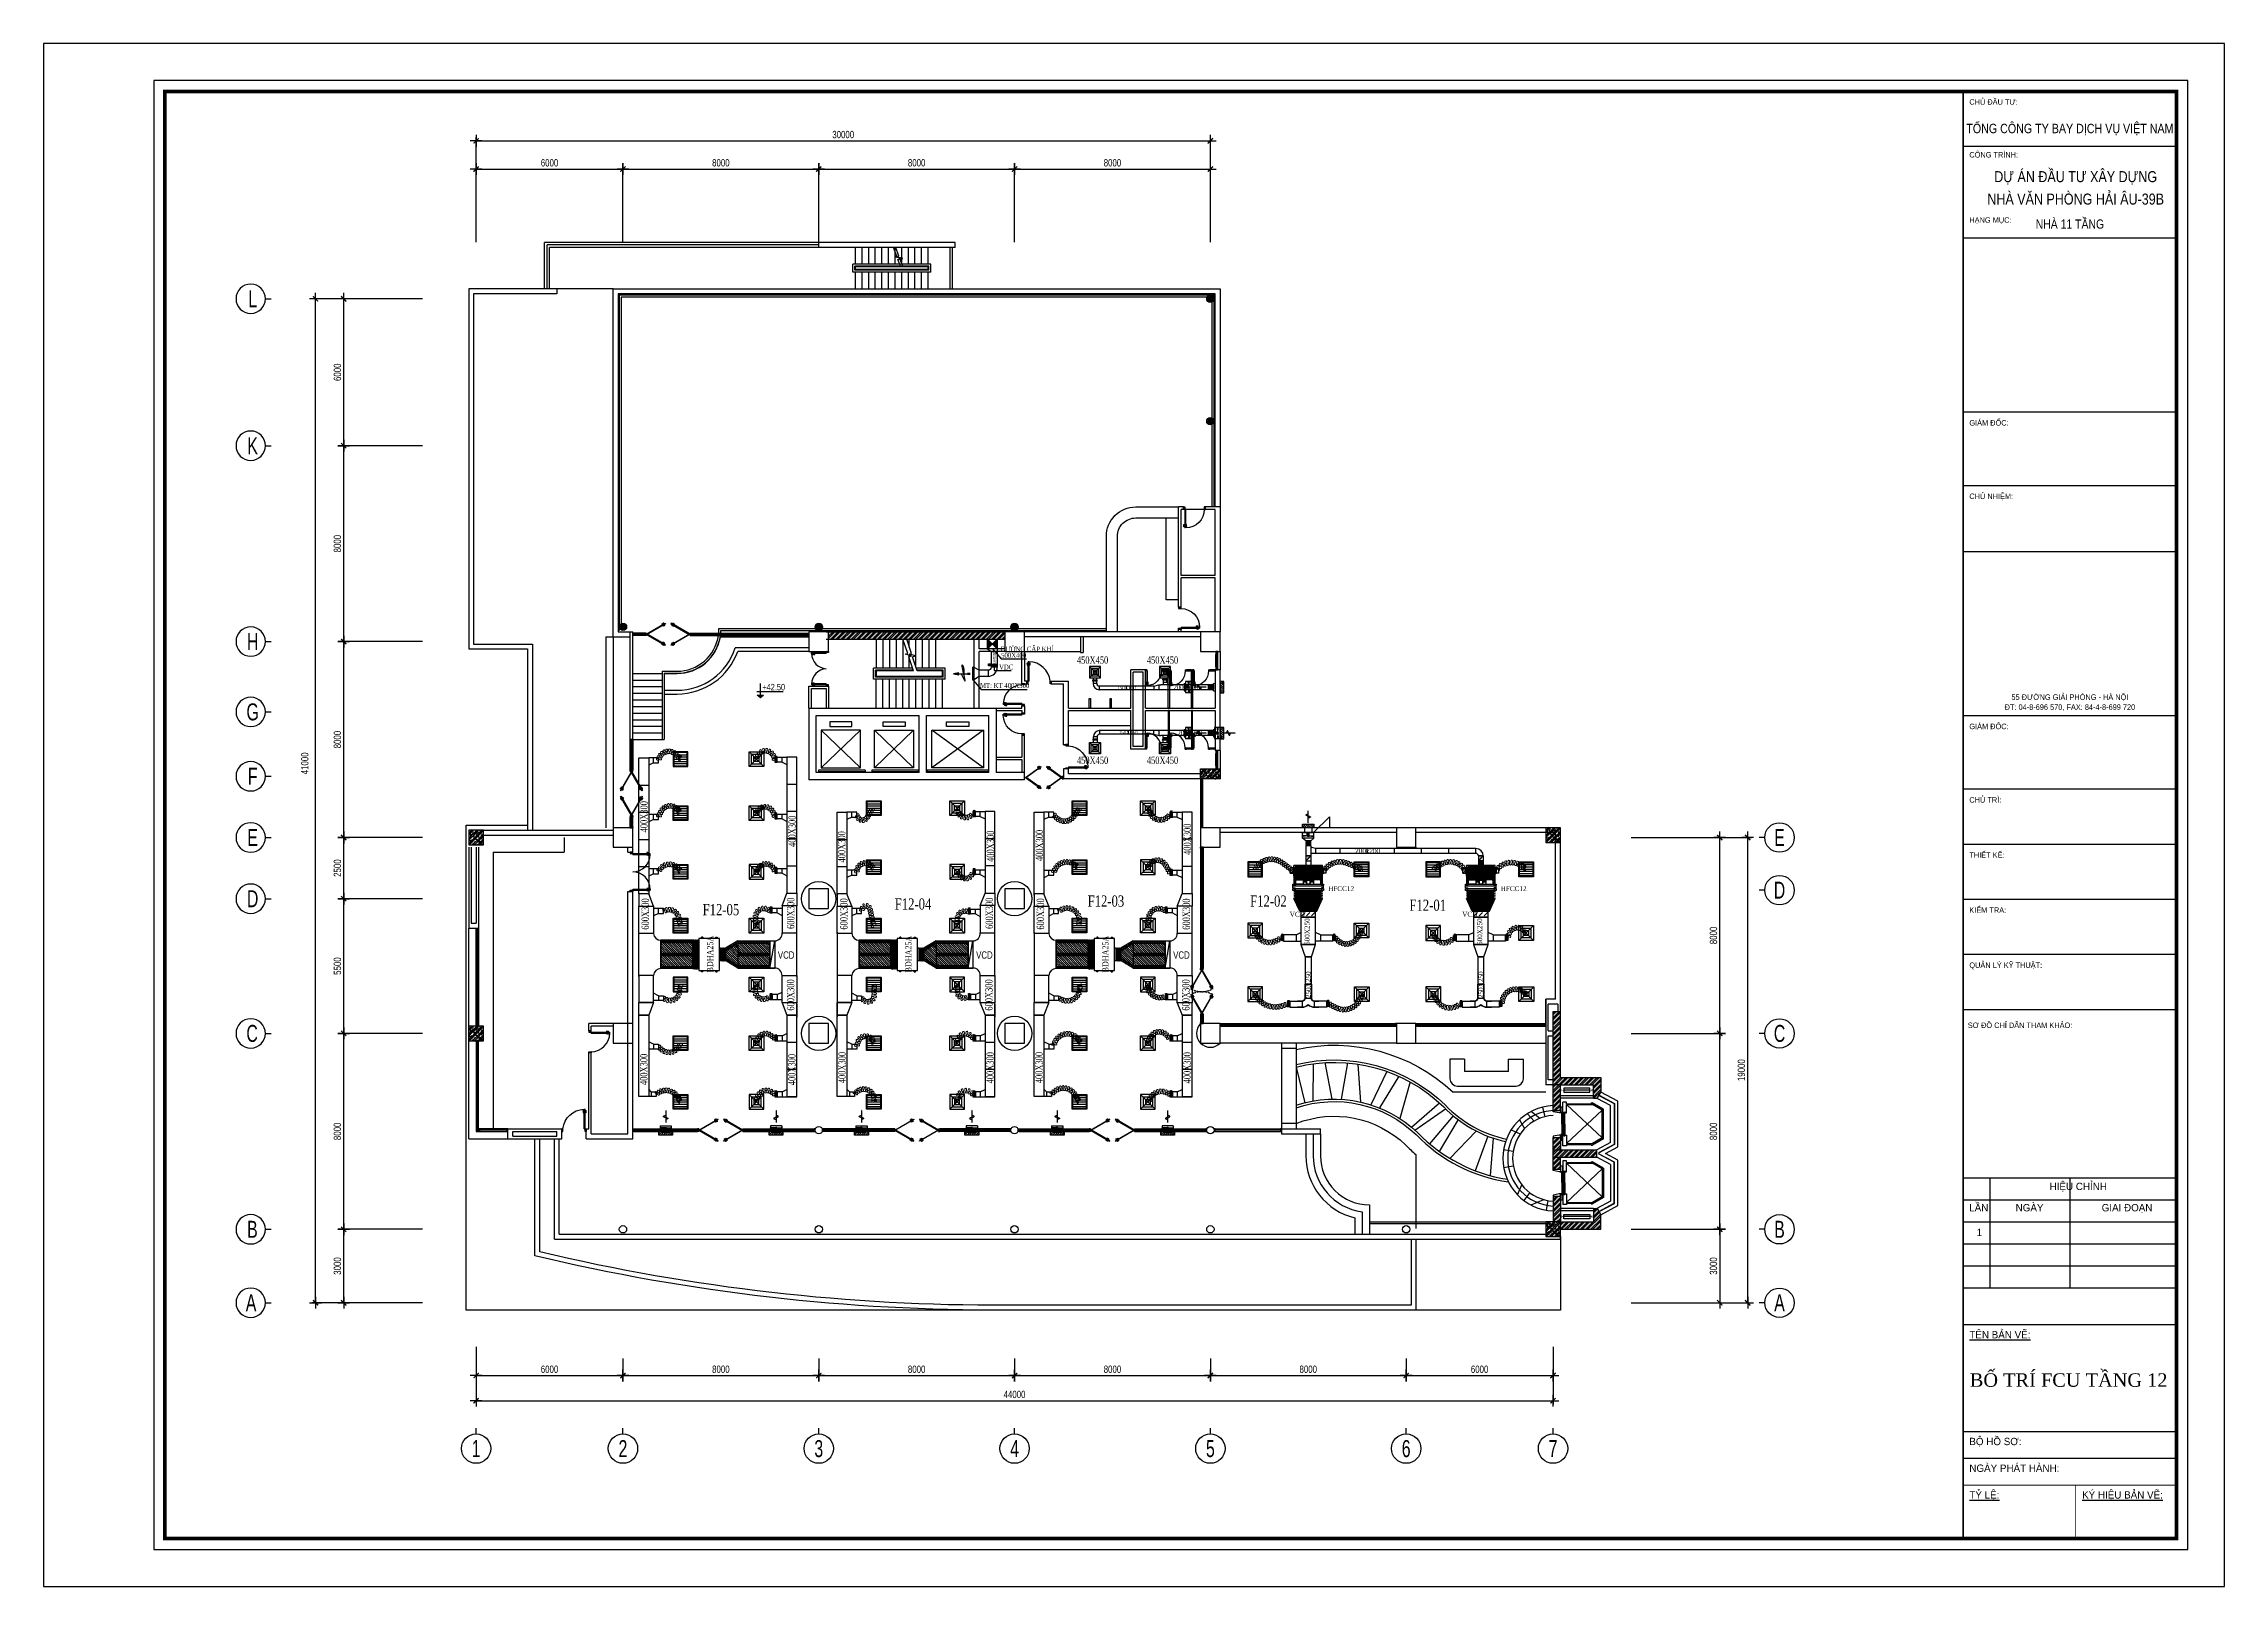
# Model space of a CAD drawing. Header units: metres. Extents: x 352651 to 1421851, y -87441 to -24441.
# Drawn here: x 1332751 to 1421851, y -87441 to -24441 of the extents above; entities that cross this region are included whole.
import ezdxf
from ezdxf.enums import TextEntityAlignment as Align

# ---------------------------------------------------------------- set-up
doc = ezdxf.new("R2010")
doc.units = ezdxf.units.M
doc.header["$LTSCALE"] = 300
doc.header["$MEASUREMENT"] = 0
doc.header["$PDMODE"] = 2
doc.linetypes.add('DASHDOT', pattern=[25.4, 12.7, -6.35, 0, -6.35])
doc.linetypes.add('DASHED2', pattern=[0.375, 0.25, -0.125])
doc.layers.get('0').update_dxf_attribs({"linetype": 'CONTINUOUS'})
doc.layers.get('Defpoints').update_dxf_attribs({"linetype": 'CONTINUOUS'})
for name, color, linetype in [('0-TEXT', 7, 'CONTINUOUS'), ('0-THAY', 7, 'CONTINUOUS'), ('100', 2, 'CONTINUOUS'), ('bat noi mem', 4, 'CONTINUOUS'), ('CUA', 8, 'CONTINUOUS'), ('CUAGIO', 2, 'CONTINUOUS'), ('DIM', 1, 'CONTINUOUS'), ('HATCH', 145, 'CONTINUOUS'), ('KHUAT', 8, 'DASHED2'), ('KT', 1, 'CONTINUOUS'), ('NOITHAT', 145, 'CONTINUOUS'), ('TEXT', 4, 'CONTINUOUS'), ('THAY', 9, 'CONTINUOUS'), ('thiet bi', 11, 'CONTINUOUS'), ('TUONG', 7, 'CONTINUOUS'), ('vach', 6, 'CONTINUOUS')]:
    doc.layers.add(name, color=color, linetype=linetype)
doc.layers.add('noi mem', color=5, linetype='BATTING', lineweight=0)
doc.styles.add('ANO', font='VnAvantH.TTF')
doc.styles.add('CHUKICHTHUOC', font='vnshx.shx', dxfattribs={"width": 0.8, "height": 300, "bigfont": '@extfont2.shx'})
doc.styles.add('CHUTENTRUC', font='VnAvantH.TTF', dxfattribs={"width": 0.8})
doc.styles.add('PHU', font='vntimeh.shx', dxfattribs={"width": 0.8})
doc.styles.add('ROMANS', font='romans.shx', dxfattribs={"width": 0.75, "bigfont": 'romancvn.shx'})
doc.styles.add('VnAvntH', font='VnAvantH.TTF', dxfattribs={"width": 0.85})
doc.styles.add('VNCC-RMD', font='vntimeh.shx', dxfattribs={"width": 0.75, "height": 300, "bigfont": 'vns.shx'})
doc.linetypes.add('BATTING', pattern='A,0.0001,-0.1,[134,ltypeshp.shx,S=0.1,R=0,X=-0.1,Y=0],-0.2,[134,ltypeshp.shx,S=0.1,R=180,X=0.1,Y=0],-0.1', length=0.4001)
doc.dimstyles.new('150', dxfattribs={"dimscale": 150, "dimtxt": 2, "dimasz": 0.1, "dimexe": 1, "dimexo": 0, "dimgap": 0.7, "dimtad": 1, "dimdec": 0, "dimzin": 0, "dimdsep": 46, "dimtxsty": 'CHUKICHTHUOC', "dimblk": 'ARR', "dimcen": 0, "dimdle": 1, "dimclrd": 3, "dimclre": 3, "dimclrt": 3, "dimadec": 0, "dimazin": 0, "dimtfac": 1, "dimtdec": 0, "dimtix": 1, "dimtmove": 2, "dimatfit": 3, "dimldrblk": 'ARR', "dimfxl": 1, "dimtolj": 1, "dimtzin": 0, "dimarcsym": 0})
pattern_1 = [(45, (892188.74, -347750.52), (-106.066017, 106.066017), []), (45, (892259.45, -347750.52), (-106.066017, 106.066017), [])]
pattern_2 = [(0, (930284.866, 225920.194), (6.25, -12.5), [0, -12.5])]
pattern_3 = [(0, (923234.919, 225920.194), (6.25, -12.5), [0, -12.5])]
pattern_4 = [(135, (2150868.69, -63000), (44.194174, 44.194174), [])]
pattern_5 = [(180, (2150868.69, -63000), (-15.625, 31.25), [0, -31.25])]
pattern_6 = [(135, (2158968.69, -63000), (44.194174, 44.194174), [])]
pattern_7 = [(180, (2158968.69, -63000), (-15.625, 31.25), [0, -31.25])]
pattern_8 = [(135, (2167018.143, -63000), (44.194174, 44.194174), [])]
pattern_9 = [(180, (2167018.143, -63000), (-15.625, 31.25), [0, -31.25])]

msp = doc.modelspace()

# ---------------------------------------------------------------- texts
at = {"layer": 'CUAGIO', "color": 3, "style": 'VNCC-RMD', "width": 0.75}
for s, p in [('®\xadêng cÊp khÝ', (1371849, -49262.5)), ('500x400', (1371872.6, -49520))]:
    msp.add_text(s, height=200, dxfattribs=at).set_placement(p)
for s, height, p in [('250x250', 100, (1371644.5, -49530.6)), ('400x300', 300, (1357428.1, -56010.9)), ('400x300', 300, (1363483.3, -56603.4)), ('400x300', 300, (1365508, -57240.2)), ('400x300', 300, (1371585.1, -57217.8)), ('400x300', 300, (1373584.9, -57184.4)), ('400x300', 300, (1379626.9, -56930.4)), ('600x300', 300, (1357482, -59983.5)), ('600x300', 300, (1363422.5, -59953.4)), ('600x300', 300, (1365595.8, -59981.4)), ('600x300', 300, (1371537.3, -59953.7)), ('600x300', 300, (1373627.6, -59980.9)), ('600x300', 300, (1379587.4, -59987.9)), ('600x300', 300, (1363419.4, -63290.6)), ('600x300', 300, (1371519.4, -63290.6)), ('600x300', 300, (1379568.8, -63290.6)), ('400x300', 300, (1357421.2, -66329.4)), ('400x300', 300, (1363470.6, -66336.3)), ('400x300', 300, (1365521.2, -66254.4)), ('400x300', 300, (1371571.9, -66261.2)), ('400x300', 300, (1373570.6, -66254.4)), ('400x300', 300, (1379621.4, -66261.2))]:
    msp.add_text(s, height=height, rotation=90, dxfattribs=at).set_placement(p, align=Align.CENTER)
for s, height, p in [('450x450', 300, (1375609.2, -49762.4)), ('450x450', 300, (1378466.8, -49762.4)), ('MT: kt 400x300', 200, (1372018, -50752.8)), ('150x150', 150, (1376995, -50824.7)), ('200x200', 200, (1379425, -50824.7)), ('150x150', 150, (1377061.4, -52644.4)), ('200x200', 200, (1379585.7, -52694.4)), ('450x450', 300, (1375609.2, -53856.7)), ('450x450', 300, (1378466.8, -53856.7))]:
    msp.add_text(s, height=height, dxfattribs=at).set_placement(p, align=Align.CENTER)
at = {"layer": 'CUAGIO', "color": 3, "insert": (1371789.7, -49799.6), "char_height": 200, "width": 262.638, "attachment_point": 1, "style": 'VNCC-RMD'}
msp.add_mtext('VDC', dxfattribs=at)
at = {"layer": 'CUAGIO', "color": 2}
for s, insert, char_height, width, attachment_point, style in [('200x200', (1386332.3, -57309.5), 200, 549.366, 1, 'CHUKICHTHUOC'), ('hfcc12', (1385233.6, -59050.1), 200, 911.262, 7, 'PHU'), ('hfcc12', (1392283.5, -59050.1), 200, 911.262, 7, 'PHU'), ('VCD', (1383661.7, -60098.3), 200, 439.881, 7, 'PHU'), ('VCD', (1390711.6, -60098.3), 200, 439.881, 7, 'PHU'), ('VCD', (1362750.7, -61508.4), 300, 683.928, 1, 'CHUKICHTHUOC'), ('VCD', (1370850.8, -61508.4), 300, 683.928, 1, 'CHUKICHTHUOC'), ('VCD', (1378900.2, -61508.4), 300, 683.928, 1, 'CHUKICHTHUOC')]:
    msp.add_mtext(s, dxfattribs=dict(at, insert=insert, char_height=char_height, width=width, attachment_point=attachment_point, style=style))
at = {"layer": 'CUAGIO', "color": 2, "char_height": 200, "attachment_point": 3, "rotation": 90, "style": 'PHU'}
for s, insert, width in [('600x250', (1384276.7, -60157.3), 1155.253), ('600x250', (1391326.6, -60157.3), 1155.253), ('250x250', (1384321.1, -62329.3), 788.836), ('250x250', (1391371, -62329.3), 788.836)]:
    msp.add_mtext(s, dxfattribs=dict(at, insert=insert, width=width))
at = {"layer": 'KT', "ltscale": 1.5, "char_height": 456.096, "width": 2517.297, "attachment_point": 1, "style": 'ROMANS'}
for s, insert in [('{\\fTimes New Roman|b0|i0|c0|p18;F12-05}', (1359677.3, -59576.5)), ('{\\fTimes New Roman|b0|i0|c0|p18;F12-04}', (1367527.3, -59346.5)), ('{\\fTimes New Roman|b0|i0|c0|p18;F12-03}', (1375408, -59226.5)), ('{\\fTimes New Roman|b0|i0|c0|p18;F12-02}', (1382047.3, -59226.5)), ('{\\fTimes New Roman|b0|i0|c0|p18;F12-01}', (1388557.3, -59396.5))]:
    msp.add_mtext(s, dxfattribs=dict(at, insert=insert))
at = {"layer": 'KT', "color": 0, "ltscale": 1.5, "insert": (1411449.1, -78739.9), "char_height": 550, "width": 8204.141, "attachment_point": 1, "style": 'ROMANS'}
msp.add_mtext('{\\fTimes New Roman|b0|i0|c0|p18;\\W1;BỐ TRÍ FCU TẦNG 12}', dxfattribs=at)
at = {"layer": 'TEXT', "style": 'VnAvntH'}
for s, height, p in [('chñ ®Çu t\xad:', 225, (1411431.3, -26935.7)), ('c«ng tr×nh:', 225, (1411431.3, -29090.5)), ('h¹ng môc:', 225, (1411431.3, -31755.6)), ('gi¸m ®èc:', 225, (1411431.3, -40038.1)), ('chñ nhiÖm:', 225, (1411431.3, -43038.1)), ('gi¸m ®èc:', 225, (1411431.3, -52435.7)), ('chñ tr×:', 225, (1411431.3, -55435.7)), ('thiÕt kÕ:', 225, (1411431.3, -57685.7)), ('kiÓm tra:', 225, (1411431.3, -59935.7)), ('qu¶n lý kü thuËt:', 225, (1411431.3, -62185.7)), ('S¬ ®å chØ dÉn tham kh¶o:', 225, (1411368.2, -64640.5)), ('hiÖu chØnh', 300, (1414710.7, -71257.3)), ('lÇn', 300, (1411425.6, -72126.6)), ('ngµy', 300, (1413322.9, -72126.6)), ('giai ®o¹n', 300, (1416837.5, -72126.6)), ('1', 300, (1411730.3, -73135.7)), ('%%Utªn b¶n vÏ:', 300, (1411431.3, -77312.5)), ('bé hå s¬:', 300, (1411431.3, -81674.1)), ('ngµy ph¸t hµnh:', 300, (1411431.3, -82764.5)), ('%%Utû lÖ:', 300, (1411431.3, -83854.9)), ('%%Uký hiÖu b¶n vÏ:', 300, (1416038.6, -83854.9))]:
    msp.add_text(s, height=height, dxfattribs=at).set_placement(p)
at = {"layer": 'TEXT', "style": 'VnAvntH', "width": 0.85}
for s, height, p in [('tæng c«ng ty bay dÞch vô viÖt nam', 384.043, (1415539.3, -27890.5)), ('dù ¸n ®Çu t\xad x©y dùng', 450, (1415775.3, -29854.1)), ('nhµ v¨n phßng h¶i ©u-39b', 450, (1415775.3, -30723.1)), ('nhµ 11 tÇng', 375, (1415539.3, -31755.6))]:
    msp.add_text(s, height=height, dxfattribs=at).set_placement(p, align=Align.MIDDLE)
at = {"layer": 'TEXT', "style": 'VnAvntH'}
for s, p in [('®t: 04-8-696 570, fax: 84-4-8-699 720', (1415539.3, -51554)), ('55 ®\xadêng gi¶i phãng - hµ néi', (1415539.3, -51117.8))]:
    msp.add_text(s, height=225, dxfattribs=at).set_placement(p, align=Align.MIDDLE)
at = {"layer": 'thiet bi', "style": 'VNCC-RMD', "width": 0.75}
for p in [(1360107.2, -61620.3), (1368207.2, -61620.3), (1376256.7, -61620.3)]:
    msp.add_text('BDHA25A', height=250, rotation=90, dxfattribs=at).set_placement(p, align=Align.CENTER)

# ---------------------------------------------------------------- blocks, each defined once
blk = doc.blocks.new('SAD')
at = {"layer": 'CUAGIO', "color": 8}
for p, q in [((-300, -300), (300, 300)), ((300, -300), (-300, 300))]:
    blk.add_line(p, q, dxfattribs=at)
at = {"layer": 'CUAGIO'}
blk.add_lwpolyline([(300, -300), (300, 300), (-300, 300), (-300, -300)], close=True, dxfattribs=at)
at = {"layer": 'CUAGIO', "color": 8}
for points in [[(200, -200), (200, 200), (-200, 200), (-200, -200)], [(100, -100), (100, 100), (-100, 100), (-100, -100)]]:
    blk.add_lwpolyline(points, close=True, dxfattribs=at)
blk = doc.blocks.new('SAG')
at = {"layer": 'CUAGIO'}
for p, q in [((-300, 300), (-300, -300)), ((300, 300), (-300, 300)), ((300, -300), (300, 300)), ((-300, -300), (300, -300))]:
    blk.add_line(p, q, dxfattribs=at)
at = {"layer": 'CUAGIO', "color": 8}
for p, q in [((-270, 270), (-270, -270)), ((270, 270), (-270, 270)), ((-180, -270), (-180, 270)), ((-90, -270), (-90, 270)), ((0, -270), (0, 270)), ((90, -270), (90, 270)), ((180, -270), (180, 270)), ((270, -270), (270, 270)), ((-270, -270), (270, -270))]:
    blk.add_line(p, q, dxfattribs=at)
blk = doc.blocks.new('tgw')
at = {"layer": 'CUAGIO'}
for p, q in [((-46, -150), (-46, 150)), ((-46, 150), (0, 150)), ((-46, -150), (-46, 150)), ((-46, 150), (0, 150)), ((0, -231), (0, 231)), ((0, -231), (0, 231)), ((231, 231), (0, 231)), ((231, 231), (231, -231)), ((-46, -150), (0, -150)), ((-46, -150), (0, -150)), ((231, -231), (0, -231)), ((231, -231), (31, -231)), ((231, -231), (31, -231))]:
    blk.add_line(p, q, dxfattribs=at)
at = {"layer": 'CUAGIO', "color": 145}
blk.add_line((28, 23), (28, -23), dxfattribs=at)
at = {"layer": 'CUAGIO', "color": 8}
for p, q in [((43, -39), (43, 39)), ((95, 39), (43, 39)), ((95, 23), (43, 23)), ((95, 8), (43, 8)), ((95, 39), (95, -39)), ((111, 23), (111, -23)), ((127, 8), (111, 8)), ((133, 31), (118, 213)), ((127, 31), (127, -31)), ((140, 31), (127, 31)), ((139, 31), (154, 213)), ((155, 15), (155, -15)), ((95, -8), (43, -8)), ((95, -23), (43, -23)), ((95, -39), (43, -39)), ((127, -8), (111, -8)), ((133, -31), (118, -213)), ((140, -31), (127, -31)), ((139, -31), (154, -213))]:
    blk.add_line(p, q, dxfattribs=at)
at = {"layer": 'CUAGIO', "color": 1}
blk.add_line((849, 0), (356, 0), dxfattribs=at)
for points in [[(568, 0, -0.004926), (567, -9, -0.042688), (558, -50, -0.084959), (541, -84, -0.238163), (528, -90, -0.238163), (515, -84, -0.084959), (498, -50, -0.042688), (489, -9, -0.004926), (488, 0, -0.031484)], [(568, 0, -0.004926), (569, 9, -0.042688), (577, 50, -0.084959), (595, 84, -0.238163), (607, 90, -0.238163), (620, 84, -0.084959), (637, 50, -0.042688), (646, 9, -0.004926), (647, 0, -0.031484)]]:
    blk.add_lwpolyline(points, format="xyb", dxfattribs=at)
at = {"layer": 'CUAGIO', "color": 8}
for centre, radius, start, end in [((43, 23), 15.4, 90, 180), ((95, 23), 15.4, 0, 90), ((136, 206), 18.9, 21.14326, 158.85674), ((140, 15), 15.4, 0, 90), ((43, -23), 15.4, 180, 270), ((95, -23), 15.4, 270, 0), ((136, -206), 18.9, 201.14326, 338.85674), ((140, -15), 15.4, 270, 0)]:
    blk.add_arc(centre, radius, start, end, dxfattribs=at)
at = {"layer": 'CUAGIO', "color": 1}
blk.add_solid([(771, 21), (771, -21), (895, 0)], dxfattribs=at)
blk = doc.blocks.new('ARR')
at = {"color": 1}
for p, q in [((-16, 0), (16, 0)), ((0, -16), (0, 16))]:
    blk.add_line(p, q, dxfattribs=at)
at = {"color": 3, "const_width": 3.6}
blk.add_lwpolyline([(-7.1, -7.1), (7.1, 7.1)], dxfattribs=at)
blk = doc.blocks.new('*D166')
at = {"layer": 'Defpoints', "color": 0, "transparency": 16777216}
for p in [(1345011, -72860), (1348228, -72860), (1348228, -75860)]:
    blk.add_point(p, dxfattribs=at)
at = {"layer": 'DIM', "color": 3, "lineweight": -2, "transparency": 16777216}
for p, q in [((1348228, -72860), (1344861, -72860)), ((1345011, -75845), (1345011, -72875)), ((1348228, -75860), (1344861, -75860))]:
    blk.add_line(p, q, dxfattribs=at)
at = {"layer": 'DIM', "color": 3, "lineweight": -2, "transparency": 16777216, "xscale": 15, "yscale": 15, "zscale": 15}
for p, rotation in [((1345011, -72860), 90), ((1345011, -75860), 270)]:
    blk.add_blockref('ARR', p, dxfattribs=dict(at, rotation=rotation))
at = {"layer": 'DIM', "color": 3, "transparency": 16777216, "insert": (1344756, -74360), "char_height": 300, "attachment_point": 5, "rotation": 90, "style": 'CHUKICHTHUOC'}
blk.add_mtext('\\A1;3000', dxfattribs=at)
blk = doc.blocks.new('*D167')
at = {"layer": 'Defpoints', "color": 0, "transparency": 16777216}
for p in [(1345011, -64860), (1348228, -64860), (1348228, -72860)]:
    blk.add_point(p, dxfattribs=at)
at = {"layer": 'DIM', "color": 3, "lineweight": -2, "transparency": 16777216}
for p, q in [((1348228, -64860), (1344861, -64860)), ((1345011, -72845), (1345011, -64875)), ((1348228, -72860), (1344861, -72860))]:
    blk.add_line(p, q, dxfattribs=at)
at = {"layer": 'DIM', "color": 3, "lineweight": -2, "transparency": 16777216, "xscale": 15, "yscale": 15, "zscale": 15}
for p, rotation in [((1345011, -64860), 90), ((1345011, -72860), 270)]:
    blk.add_blockref('ARR', p, dxfattribs=dict(at, rotation=rotation))
at = {"layer": 'DIM', "color": 3, "transparency": 16777216, "insert": (1344756, -68860), "char_height": 300, "attachment_point": 5, "rotation": 90, "style": 'CHUKICHTHUOC'}
blk.add_mtext('\\A1;8000', dxfattribs=at)
blk = doc.blocks.new('*D168')
at = {"layer": 'Defpoints', "color": 0, "transparency": 16777216}
for p in [(1345011, -34860), (1348228, -34860), (1348228, -40860)]:
    blk.add_point(p, dxfattribs=at)
at = {"layer": 'DIM', "color": 3, "lineweight": -2, "transparency": 16777216}
for p, q in [((1348228, -34860), (1344861, -34860)), ((1345011, -40845), (1345011, -34875)), ((1348228, -40860), (1344861, -40860))]:
    blk.add_line(p, q, dxfattribs=at)
at = {"layer": 'DIM', "color": 3, "lineweight": -2, "transparency": 16777216, "xscale": 15, "yscale": 15, "zscale": 15}
for p, rotation in [((1345011, -34860), 90), ((1345011, -40860), 270)]:
    blk.add_blockref('ARR', p, dxfattribs=dict(at, rotation=rotation))
at = {"layer": 'DIM', "color": 3, "transparency": 16777216, "insert": (1344756, -37860), "char_height": 300, "attachment_point": 5, "rotation": 90, "style": 'CHUKICHTHUOC'}
blk.add_mtext('\\A1;6000', dxfattribs=at)
blk = doc.blocks.new('*D169')
at = {"layer": 'Defpoints', "color": 0, "transparency": 16777216}
for p in [(1343860, -34860), (1348228, -34860), (1348228, -75860)]:
    blk.add_point(p, dxfattribs=at)
at = {"layer": 'DIM', "color": 3, "lineweight": -2, "transparency": 16777216}
for p, q in [((1348228, -34860), (1343710, -34860)), ((1343860, -75845), (1343860, -34875)), ((1348228, -75860), (1343710, -75860))]:
    blk.add_line(p, q, dxfattribs=at)
at = {"layer": 'DIM', "color": 3, "lineweight": -2, "transparency": 16777216, "xscale": 15, "yscale": 15, "zscale": 15}
for p, rotation in [((1343860, -34860), 90), ((1343860, -75860), 270)]:
    blk.add_blockref('ARR', p, dxfattribs=dict(at, rotation=rotation))
at = {"layer": 'DIM', "color": 3, "transparency": 16777216, "insert": (1343422, -53832), "char_height": 300, "attachment_point": 5, "rotation": 90, "style": 'CHUKICHTHUOC'}
blk.add_mtext('\\A1;41000', dxfattribs=at)
blk = doc.blocks.new('*D170')
at = {"layer": 'Defpoints', "color": 0, "transparency": 16777216}
for p in [(1356421, -78141), (1364421, -78141), (1364421, -78831)]:
    blk.add_point(p, dxfattribs=at)
at = {"layer": 'DIM', "color": 3, "lineweight": -2, "transparency": 16777216}
for p, q in [((1356421, -78141), (1356421, -78981)), ((1364421, -78141), (1364421, -78981)), ((1356436, -78831), (1364406, -78831))]:
    blk.add_line(p, q, dxfattribs=at)
at = {"layer": 'DIM', "color": 3, "lineweight": -2, "transparency": 16777216, "xscale": 15, "yscale": 15, "zscale": 15, "rotation": 180}
blk.add_blockref('ARR', (1356421, -78831), dxfattribs=at)
at = {"layer": 'DIM', "color": 3, "lineweight": -2, "transparency": 16777216, "xscale": 15, "yscale": 15, "zscale": 15}
blk.add_blockref('ARR', (1364421, -78831), dxfattribs=at)
at = {"layer": 'DIM', "color": 3, "transparency": 16777216, "insert": (1360421, -78576), "char_height": 300, "attachment_point": 5, "style": 'CHUKICHTHUOC'}
blk.add_mtext('\\A1;8000', dxfattribs=at)
blk = doc.blocks.new('*D171')
at = {"layer": 'Defpoints', "color": 0, "transparency": 16777216}
for p in [(1364421, -78141), (1372421, -78141), (1372421, -78831)]:
    blk.add_point(p, dxfattribs=at)
at = {"layer": 'DIM', "color": 3, "lineweight": -2, "transparency": 16777216}
for p, q in [((1364421, -78141), (1364421, -78981)), ((1372421, -78141), (1372421, -78981)), ((1364436, -78831), (1372406, -78831))]:
    blk.add_line(p, q, dxfattribs=at)
at = {"layer": 'DIM', "color": 3, "lineweight": -2, "transparency": 16777216, "xscale": 15, "yscale": 15, "zscale": 15, "rotation": 180}
blk.add_blockref('ARR', (1364421, -78831), dxfattribs=at)
at = {"layer": 'DIM', "color": 3, "lineweight": -2, "transparency": 16777216, "xscale": 15, "yscale": 15, "zscale": 15}
blk.add_blockref('ARR', (1372421, -78831), dxfattribs=at)
at = {"layer": 'DIM', "color": 3, "transparency": 16777216, "insert": (1368421, -78576), "char_height": 300, "attachment_point": 5, "style": 'CHUKICHTHUOC'}
blk.add_mtext('\\A1;8000', dxfattribs=at)
blk = doc.blocks.new('*D172')
at = {"layer": 'Defpoints', "color": 0, "transparency": 16777216}
for p in [(1372421, -78141), (1380421, -78141), (1380421, -78831)]:
    blk.add_point(p, dxfattribs=at)
at = {"layer": 'DIM', "color": 3, "lineweight": -2, "transparency": 16777216}
for p, q in [((1372421, -78141), (1372421, -78981)), ((1380421, -78141), (1380421, -78981)), ((1372436, -78831), (1380406, -78831))]:
    blk.add_line(p, q, dxfattribs=at)
at = {"layer": 'DIM', "color": 3, "lineweight": -2, "transparency": 16777216, "xscale": 15, "yscale": 15, "zscale": 15, "rotation": 180}
blk.add_blockref('ARR', (1372421, -78831), dxfattribs=at)
at = {"layer": 'DIM', "color": 3, "lineweight": -2, "transparency": 16777216, "xscale": 15, "yscale": 15, "zscale": 15}
blk.add_blockref('ARR', (1380421, -78831), dxfattribs=at)
at = {"layer": 'DIM', "color": 3, "transparency": 16777216, "insert": (1376421, -78576), "char_height": 300, "attachment_point": 5, "style": 'CHUKICHTHUOC'}
blk.add_mtext('\\A1;8000', dxfattribs=at)
blk = doc.blocks.new('*D173')
at = {"layer": 'Defpoints', "color": 0, "transparency": 16777216}
for p in [(1380421, -78141), (1388421, -78141), (1388421, -78831)]:
    blk.add_point(p, dxfattribs=at)
at = {"layer": 'DIM', "color": 3, "lineweight": -2, "transparency": 16777216}
for p, q in [((1380421, -78141), (1380421, -78981)), ((1388421, -78141), (1388421, -78981)), ((1380436, -78831), (1388406, -78831))]:
    blk.add_line(p, q, dxfattribs=at)
at = {"layer": 'DIM', "color": 3, "lineweight": -2, "transparency": 16777216, "xscale": 15, "yscale": 15, "zscale": 15, "rotation": 180}
blk.add_blockref('ARR', (1380421, -78831), dxfattribs=at)
at = {"layer": 'DIM', "color": 3, "lineweight": -2, "transparency": 16777216, "xscale": 15, "yscale": 15, "zscale": 15}
blk.add_blockref('ARR', (1388421, -78831), dxfattribs=at)
at = {"layer": 'DIM', "color": 3, "transparency": 16777216, "insert": (1384421, -78576), "char_height": 300, "attachment_point": 5, "style": 'CHUKICHTHUOC'}
blk.add_mtext('\\A1;8000', dxfattribs=at)
blk = doc.blocks.new('*D174')
at = {"layer": 'Defpoints', "color": 0, "transparency": 16777216}
for p in [(1388421, -78141), (1394421, -78141), (1394421, -78831)]:
    blk.add_point(p, dxfattribs=at)
at = {"layer": 'DIM', "color": 3, "lineweight": -2, "transparency": 16777216}
for p, q in [((1388421, -78141), (1388421, -78981)), ((1394421, -78141), (1394421, -78981)), ((1388436, -78831), (1394406, -78831))]:
    blk.add_line(p, q, dxfattribs=at)
at = {"layer": 'DIM', "color": 3, "lineweight": -2, "transparency": 16777216, "xscale": 15, "yscale": 15, "zscale": 15, "rotation": 180}
blk.add_blockref('ARR', (1388421, -78831), dxfattribs=at)
at = {"layer": 'DIM', "color": 3, "lineweight": -2, "transparency": 16777216, "xscale": 15, "yscale": 15, "zscale": 15}
blk.add_blockref('ARR', (1394421, -78831), dxfattribs=at)
at = {"layer": 'DIM', "color": 3, "transparency": 16777216, "insert": (1391421, -78576), "char_height": 300, "attachment_point": 5, "style": 'CHUKICHTHUOC'}
blk.add_mtext('\\A1;6000', dxfattribs=at)
blk = doc.blocks.new('*D175')
at = {"layer": 'Defpoints', "color": 0, "transparency": 16777216}
for p in [(1350421, -77658), (1394421, -77658), (1394421, -79859)]:
    blk.add_point(p, dxfattribs=at)
at = {"layer": 'DIM', "color": 3, "lineweight": -2, "transparency": 16777216}
for p, q in [((1350421, -77658), (1350421, -80009)), ((1394421, -77658), (1394421, -80009)), ((1350436, -79859), (1394406, -79859))]:
    blk.add_line(p, q, dxfattribs=at)
at = {"layer": 'DIM', "color": 3, "lineweight": -2, "transparency": 16777216, "xscale": 15, "yscale": 15, "zscale": 15, "rotation": 180}
blk.add_blockref('ARR', (1350421, -79859), dxfattribs=at)
at = {"layer": 'DIM', "color": 3, "lineweight": -2, "transparency": 16777216, "xscale": 15, "yscale": 15, "zscale": 15}
blk.add_blockref('ARR', (1394421, -79859), dxfattribs=at)
at = {"layer": 'DIM', "color": 3, "transparency": 16777216, "insert": (1372421, -79604), "char_height": 300, "attachment_point": 5, "style": 'CHUKICHTHUOC'}
blk.add_mtext('\\A1;44000', dxfattribs=at)
blk = doc.blocks.new('*D176')
at = {"layer": 'Defpoints', "color": 0, "transparency": 16777216}
for p in [(1397616, -64860), (1401232, -64860), (1397616, -72860)]:
    blk.add_point(p, dxfattribs=at)
at = {"layer": 'DIM', "color": 3, "lineweight": -2, "transparency": 16777216}
for p, q in [((1397616, -64860), (1401382, -64860)), ((1401232, -72845), (1401232, -64875)), ((1397616, -72860), (1401382, -72860))]:
    blk.add_line(p, q, dxfattribs=at)
at = {"layer": 'DIM', "color": 3, "lineweight": -2, "transparency": 16777216, "xscale": 15, "yscale": 15, "zscale": 15}
for p, rotation in [((1401232, -64860), 90), ((1401232, -72860), 270)]:
    blk.add_blockref('ARR', p, dxfattribs=dict(at, rotation=rotation))
at = {"layer": 'DIM', "color": 3, "transparency": 16777216, "insert": (1400977, -68860), "char_height": 300, "attachment_point": 5, "rotation": 90, "style": 'CHUKICHTHUOC'}
blk.add_mtext('\\A1;8000', dxfattribs=at)
blk = doc.blocks.new('*D177')
at = {"layer": 'Defpoints', "color": 0, "transparency": 16777216}
for p in [(1397616, -56860), (1401232, -56860), (1397616, -64860)]:
    blk.add_point(p, dxfattribs=at)
at = {"layer": 'DIM', "color": 3, "lineweight": -2, "transparency": 16777216}
for p, q in [((1397616, -56860), (1401382, -56860)), ((1401232, -64845), (1401232, -56875)), ((1397616, -64860), (1401382, -64860))]:
    blk.add_line(p, q, dxfattribs=at)
at = {"layer": 'DIM', "color": 3, "lineweight": -2, "transparency": 16777216, "xscale": 15, "yscale": 15, "zscale": 15}
for p, rotation in [((1401232, -56860), 90), ((1401232, -64860), 270)]:
    blk.add_blockref('ARR', p, dxfattribs=dict(at, rotation=rotation))
at = {"layer": 'DIM', "color": 3, "transparency": 16777216, "insert": (1400977, -60860), "char_height": 300, "attachment_point": 5, "rotation": 90, "style": 'CHUKICHTHUOC'}
blk.add_mtext('\\A1;8000', dxfattribs=at)
blk = doc.blocks.new('*D178')
at = {"layer": 'Defpoints', "color": 0, "transparency": 16777216}
for p in [(1397616, -72860), (1397616, -75860), (1401232, -75860)]:
    blk.add_point(p, dxfattribs=at)
at = {"layer": 'DIM', "color": 3, "lineweight": -2, "transparency": 16777216}
for p, q in [((1397616, -72860), (1401382, -72860)), ((1401232, -72875), (1401232, -75845)), ((1397616, -75860), (1401382, -75860))]:
    blk.add_line(p, q, dxfattribs=at)
at = {"layer": 'DIM', "color": 3, "lineweight": -2, "transparency": 16777216, "xscale": 15, "yscale": 15, "zscale": 15}
for p, rotation in [((1401232, -72860), 90), ((1401232, -75860), 270)]:
    blk.add_blockref('ARR', p, dxfattribs=dict(at, rotation=rotation))
at = {"layer": 'DIM', "color": 3, "transparency": 16777216, "insert": (1400977, -74360), "char_height": 300, "attachment_point": 5, "rotation": 90, "style": 'CHUKICHTHUOC'}
blk.add_mtext('\\A1;3000', dxfattribs=at)
blk = doc.blocks.new('*D179')
at = {"layer": 'Defpoints', "color": 0, "transparency": 16777216}
for p in [(1397616, -56860), (1402374, -56860), (1397616, -75860)]:
    blk.add_point(p, dxfattribs=at)
at = {"layer": 'DIM', "color": 3, "lineweight": -2, "transparency": 16777216}
for p, q in [((1397616, -56860), (1402524, -56860)), ((1402374, -75845), (1402374, -56875)), ((1397616, -75860), (1402524, -75860))]:
    blk.add_line(p, q, dxfattribs=at)
at = {"layer": 'DIM', "color": 3, "lineweight": -2, "transparency": 16777216, "xscale": 15, "yscale": 15, "zscale": 15}
for p, rotation in [((1402374, -56860), 90), ((1402374, -75860), 270)]:
    blk.add_blockref('ARR', p, dxfattribs=dict(at, rotation=rotation))
at = {"layer": 'DIM', "color": 3, "transparency": 16777216, "insert": (1402119, -66360), "char_height": 300, "attachment_point": 5, "rotation": 90, "style": 'CHUKICHTHUOC'}
blk.add_mtext('\\A1;19000', dxfattribs=at)
blk = doc.blocks.new('*D180')
at = {"layer": 'Defpoints', "color": 0, "transparency": 16777216}
for p in [(1350421, -78141), (1356421, -78141), (1356421, -78831)]:
    blk.add_point(p, dxfattribs=at)
at = {"layer": 'DIM', "color": 3, "lineweight": -2, "transparency": 16777216}
for p, q in [((1350421, -78141), (1350421, -78981)), ((1356421, -78141), (1356421, -78981)), ((1350436, -78831), (1356406, -78831))]:
    blk.add_line(p, q, dxfattribs=at)
at = {"layer": 'DIM', "color": 3, "lineweight": -2, "transparency": 16777216, "xscale": 15, "yscale": 15, "zscale": 15, "rotation": 180}
blk.add_blockref('ARR', (1350421, -78831), dxfattribs=at)
at = {"layer": 'DIM', "color": 3, "lineweight": -2, "transparency": 16777216, "xscale": 15, "yscale": 15, "zscale": 15}
blk.add_blockref('ARR', (1356421, -78831), dxfattribs=at)
at = {"layer": 'DIM', "color": 3, "transparency": 16777216, "insert": (1353421, -78576), "char_height": 300, "attachment_point": 5, "style": 'CHUKICHTHUOC'}
blk.add_mtext('\\A1;6000', dxfattribs=at)
blk = doc.blocks.new('*D181')
at = {"layer": 'Defpoints', "color": 0, "transparency": 16777216}
for p in [(1345011, -40860), (1348228, -40860), (1348228, -48860)]:
    blk.add_point(p, dxfattribs=at)
at = {"layer": 'DIM', "color": 3, "lineweight": -2, "transparency": 16777216}
for p, q in [((1348228, -40860), (1344861, -40860)), ((1345011, -48845), (1345011, -40875)), ((1348228, -48860), (1344861, -48860))]:
    blk.add_line(p, q, dxfattribs=at)
at = {"layer": 'DIM', "color": 3, "lineweight": -2, "transparency": 16777216, "xscale": 15, "yscale": 15, "zscale": 15}
for p, rotation in [((1345011, -40860), 90), ((1345011, -48860), 270)]:
    blk.add_blockref('ARR', p, dxfattribs=dict(at, rotation=rotation))
at = {"layer": 'DIM', "color": 3, "transparency": 16777216, "insert": (1344756, -44860), "char_height": 300, "attachment_point": 5, "rotation": 90, "style": 'CHUKICHTHUOC'}
blk.add_mtext('\\A1;8000', dxfattribs=at)
blk = doc.blocks.new('*D182')
at = {"layer": 'Defpoints', "color": 0, "transparency": 16777216}
for p in [(1345011, -48860), (1347978, -48860), (1348228, -56860)]:
    blk.add_point(p, dxfattribs=at)
at = {"layer": 'DIM', "color": 3, "lineweight": -2, "transparency": 16777216}
for p, q in [((1347978, -48860), (1344861, -48860)), ((1345011, -56845), (1345011, -48875)), ((1348228, -56860), (1344861, -56860))]:
    blk.add_line(p, q, dxfattribs=at)
at = {"layer": 'DIM', "color": 3, "lineweight": -2, "transparency": 16777216, "xscale": 15, "yscale": 15, "zscale": 15}
for p, rotation in [((1345011, -48860), 90), ((1345011, -56860), 270)]:
    blk.add_blockref('ARR', p, dxfattribs=dict(at, rotation=rotation))
at = {"layer": 'DIM', "color": 3, "transparency": 16777216, "insert": (1344756, -52860), "char_height": 300, "attachment_point": 5, "rotation": 90, "style": 'CHUKICHTHUOC'}
blk.add_mtext('\\A1;8000', dxfattribs=at)
blk = doc.blocks.new('*D183')
at = {"layer": 'Defpoints', "color": 0, "transparency": 16777216}
for p in [(1345011, -59360), (1348228, -59360), (1348228, -64860)]:
    blk.add_point(p, dxfattribs=at)
at = {"layer": 'DIM', "color": 3, "lineweight": -2, "transparency": 16777216}
for p, q in [((1348228, -59360), (1344861, -59360)), ((1345011, -64845), (1345011, -59375)), ((1348228, -64860), (1344861, -64860))]:
    blk.add_line(p, q, dxfattribs=at)
at = {"layer": 'DIM', "color": 3, "lineweight": -2, "transparency": 16777216, "xscale": 15, "yscale": 15, "zscale": 15}
for p, rotation in [((1345011, -59360), 90), ((1345011, -64860), 270)]:
    blk.add_blockref('ARR', p, dxfattribs=dict(at, rotation=rotation))
at = {"layer": 'DIM', "color": 3, "transparency": 16777216, "insert": (1344756, -62110), "char_height": 300, "attachment_point": 5, "rotation": 90, "style": 'CHUKICHTHUOC'}
blk.add_mtext('\\A1;5500', dxfattribs=at)
blk = doc.blocks.new('*D184')
at = {"layer": 'Defpoints', "color": 0, "transparency": 16777216}
for p in [(1345011, -56860), (1348228, -56860), (1348228, -59360)]:
    blk.add_point(p, dxfattribs=at)
at = {"layer": 'DIM', "color": 3, "lineweight": -2, "transparency": 16777216}
for p, q in [((1348228, -56860), (1344861, -56860)), ((1345011, -59345), (1345011, -56875)), ((1348228, -59360), (1344861, -59360))]:
    blk.add_line(p, q, dxfattribs=at)
at = {"layer": 'DIM', "color": 3, "lineweight": -2, "transparency": 16777216, "xscale": 15, "yscale": 15, "zscale": 15}
for p, rotation in [((1345011, -56860), 90), ((1345011, -59360), 270)]:
    blk.add_blockref('ARR', p, dxfattribs=dict(at, rotation=rotation))
at = {"layer": 'DIM', "color": 3, "transparency": 16777216, "insert": (1344756, -58110), "char_height": 300, "attachment_point": 5, "rotation": 90, "style": 'CHUKICHTHUOC'}
blk.add_mtext('\\A1;2500', dxfattribs=at)
blk = doc.blocks.new('*D185')
at = {"layer": 'Defpoints', "color": 0, "transparency": 16777216}
for p in [(1356421, -29563), (1350421, -32544), (1356421, -32544)]:
    blk.add_point(p, dxfattribs=at)
at = {"layer": 'DIM', "color": 3, "lineweight": -2, "transparency": 16777216}
for p, q in [((1350421, -32544), (1350421, -29413)), ((1350436, -29563), (1356406, -29563)), ((1356421, -32544), (1356421, -29413))]:
    blk.add_line(p, q, dxfattribs=at)
at = {"layer": 'DIM', "color": 3, "lineweight": -2, "transparency": 16777216, "xscale": 15, "yscale": 15, "zscale": 15, "rotation": 180}
blk.add_blockref('ARR', (1350421, -29563), dxfattribs=at)
at = {"layer": 'DIM', "color": 3, "lineweight": -2, "transparency": 16777216, "xscale": 15, "yscale": 15, "zscale": 15}
blk.add_blockref('ARR', (1356421, -29563), dxfattribs=at)
at = {"layer": 'DIM', "color": 3, "transparency": 16777216, "insert": (1353421, -29308), "char_height": 300, "attachment_point": 5, "style": 'CHUKICHTHUOC'}
blk.add_mtext('\\A1;6000', dxfattribs=at)
blk = doc.blocks.new('*D186')
at = {"layer": 'Defpoints', "color": 0, "transparency": 16777216}
for p in [(1364421, -29563), (1356421, -32544), (1364421, -32544)]:
    blk.add_point(p, dxfattribs=at)
at = {"layer": 'DIM', "color": 3, "lineweight": -2, "transparency": 16777216}
for p, q in [((1356421, -32544), (1356421, -29413)), ((1356436, -29563), (1364406, -29563)), ((1364421, -32544), (1364421, -29413))]:
    blk.add_line(p, q, dxfattribs=at)
at = {"layer": 'DIM', "color": 3, "lineweight": -2, "transparency": 16777216, "xscale": 15, "yscale": 15, "zscale": 15, "rotation": 180}
blk.add_blockref('ARR', (1356421, -29563), dxfattribs=at)
at = {"layer": 'DIM', "color": 3, "lineweight": -2, "transparency": 16777216, "xscale": 15, "yscale": 15, "zscale": 15}
blk.add_blockref('ARR', (1364421, -29563), dxfattribs=at)
at = {"layer": 'DIM', "color": 3, "transparency": 16777216, "insert": (1360421, -29308), "char_height": 300, "attachment_point": 5, "style": 'CHUKICHTHUOC'}
blk.add_mtext('\\A1;8000', dxfattribs=at)
blk = doc.blocks.new('*D187')
at = {"layer": 'Defpoints', "color": 0, "transparency": 16777216}
for p in [(1372421, -29563), (1364421, -32544), (1372421, -32544)]:
    blk.add_point(p, dxfattribs=at)
at = {"layer": 'DIM', "color": 3, "lineweight": -2, "transparency": 16777216}
for p, q in [((1364421, -32544), (1364421, -29413)), ((1364436, -29563), (1372406, -29563)), ((1372421, -32544), (1372421, -29413))]:
    blk.add_line(p, q, dxfattribs=at)
at = {"layer": 'DIM', "color": 3, "lineweight": -2, "transparency": 16777216, "xscale": 15, "yscale": 15, "zscale": 15, "rotation": 180}
blk.add_blockref('ARR', (1364421, -29563), dxfattribs=at)
at = {"layer": 'DIM', "color": 3, "lineweight": -2, "transparency": 16777216, "xscale": 15, "yscale": 15, "zscale": 15}
blk.add_blockref('ARR', (1372421, -29563), dxfattribs=at)
at = {"layer": 'DIM', "color": 3, "transparency": 16777216, "insert": (1368421, -29308), "char_height": 300, "attachment_point": 5, "style": 'CHUKICHTHUOC'}
blk.add_mtext('\\A1;8000', dxfattribs=at)
blk = doc.blocks.new('*D188')
at = {"layer": 'Defpoints', "color": 0, "transparency": 16777216}
for p in [(1380421, -29563), (1372421, -32544), (1380421, -32544)]:
    blk.add_point(p, dxfattribs=at)
at = {"layer": 'DIM', "color": 3, "lineweight": -2, "transparency": 16777216}
for p, q in [((1372421, -32544), (1372421, -29413)), ((1372436, -29563), (1380406, -29563)), ((1380421, -32544), (1380421, -29413))]:
    blk.add_line(p, q, dxfattribs=at)
at = {"layer": 'DIM', "color": 3, "lineweight": -2, "transparency": 16777216, "xscale": 15, "yscale": 15, "zscale": 15, "rotation": 180}
blk.add_blockref('ARR', (1372421, -29563), dxfattribs=at)
at = {"layer": 'DIM', "color": 3, "lineweight": -2, "transparency": 16777216, "xscale": 15, "yscale": 15, "zscale": 15}
blk.add_blockref('ARR', (1380421, -29563), dxfattribs=at)
at = {"layer": 'DIM', "color": 3, "transparency": 16777216, "insert": (1376421, -29308), "char_height": 300, "attachment_point": 5, "style": 'CHUKICHTHUOC'}
blk.add_mtext('\\A1;8000', dxfattribs=at)
blk = doc.blocks.new('*D189')
at = {"layer": 'Defpoints', "color": 0, "transparency": 16777216}
for p in [(1380421, -28410), (1350421, -32544), (1380421, -32544)]:
    blk.add_point(p, dxfattribs=at)
at = {"layer": 'DIM', "color": 3, "lineweight": -2, "transparency": 16777216}
for p, q in [((1350421, -32544), (1350421, -28260)), ((1350436, -28410), (1380406, -28410)), ((1380421, -32544), (1380421, -28260))]:
    blk.add_line(p, q, dxfattribs=at)
at = {"layer": 'DIM', "color": 3, "lineweight": -2, "transparency": 16777216, "xscale": 15, "yscale": 15, "zscale": 15, "rotation": 180}
blk.add_blockref('ARR', (1350421, -28410), dxfattribs=at)
at = {"layer": 'DIM', "color": 3, "lineweight": -2, "transparency": 16777216, "xscale": 15, "yscale": 15, "zscale": 15}
blk.add_blockref('ARR', (1380421, -28410), dxfattribs=at)
at = {"layer": 'DIM', "color": 3, "transparency": 16777216, "insert": (1365421, -28155), "char_height": 300, "attachment_point": 5, "style": 'CHUKICHTHUOC'}
blk.add_mtext('\\A1;30000', dxfattribs=at)
blk = doc.blocks.new('c900')
at = {"layer": 'CUA', "ltscale": 0.2}
for p, q in [((47, 785), (-2, 785)), ((50, 100), (0, 0)), ((50, 0), (0, 100)), ((16, 769), (16, 720)), ((16, 720), (28, 720)), ((22, 811), (22, 757)), ((28, 769), (28, 720)), ((50, 100), (50, 860)), ((90, 860), (50, 860)), ((50, 0), (50, 100)), ((90, 100), (50, 100)), ((50, 0), (50, 0)), ((90, 100), (90, 860)), ((93, 785), (142, 785)), ((112, 769), (112, 720)), ((124, 720), (112, 720)), ((118, 811), (118, 757)), ((124, 769), (124, 720)), ((850, 0), (850, 100)), ((850, 0), (900, 100)), ((850, 100), (900, 0)), ((850, 0), (850, 0))]:
    blk.add_line(p, q, dxfattribs=at)
for points in [[(50, 100), (0, 100), (0, 0), (50, 0)], [(850, 100), (900, 100), (900, 0), (850, 0)]]:
    blk.add_lwpolyline(points, close=True, dxfattribs=at)
for centre in [(22, 785), (118, 785)]:
    blk.add_circle(centre, 17.3, dxfattribs=at)
blk.add_arc((90, 100), 760, 0, 90, dxfattribs=at)
blk = doc.blocks.new('c1800')
at = {"layer": 'CUA', "ltscale": 0.2}
for p, q in [((47, 635), (-2, 635)), ((50, 0), (0, -100)), ((50, -100), (0, 0)), ((16, 619), (16, 570)), ((16, 570), (28, 570)), ((22, 661), (22, 607)), ((28, 619), (28, 570)), ((50, 0), (50, 710)), ((90, 710), (50, 710)), ((50, -100), (50, 0)), ((90, 0), (50, 0)), ((90, 0), (90, 710)), ((93, 635), (142, 635)), ((112, 619), (112, 570)), ((124, 570), (112, 570)), ((118, 661), (118, 607)), ((124, 619), (124, 570)), ((1507, 635), (1458, 635)), ((1476, 619), (1476, 570)), ((1476, 570), (1488, 570)), ((1482, 661), (1482, 607)), ((1488, 619), (1488, 570)), ((1510, 0), (1510, 710)), ((1510, 710), (1550, 710)), ((1510, 0), (1550, 0)), ((1550, 0), (1550, 710)), ((1550, -100), (1550, 0)), ((1550, -100), (1600, 0)), ((1550, 0), (1600, -100)), ((1553, 635), (1602, 635)), ((1572, 619), (1572, 570)), ((1584, 570), (1572, 570)), ((1578, 661), (1578, 607)), ((1584, 619), (1584, 570)), ((50, -100), (50, -100)), ((1550, -100), (1550, -100))]:
    blk.add_line(p, q, dxfattribs=at)
for points in [[(50, 0), (0, 0), (0, -100), (50, -100)], [(1550, 0), (1600, 0), (1600, -100), (1550, -100)]]:
    blk.add_lwpolyline(points, close=True, dxfattribs=at)
for centre in [(22, 635), (118, 635), (1482, 635), (1578, 635)]:
    blk.add_circle(centre, 17.3, dxfattribs=at)
for centre, start, end in [((90, 0), 0, 90), ((1510, 0), 90, 180)]:
    blk.add_arc(centre, 710, start, end, dxfattribs=at)
blk = doc.blocks.new('c1000')
at = {"layer": 'CUA', "ltscale": 0.2}
for p, q in [((50, 100), (50, 900)), ((90, 900), (50, 900)), ((90, 100), (90, 900)), ((47, 825), (-2, 825)), ((50, 100), (0, 0)), ((50, 0), (0, 100)), ((16, 809), (16, 760)), ((16, 760), (28, 760)), ((22, 851), (22, 797)), ((28, 809), (28, 760)), ((50, 0), (50, 100)), ((90, 100), (50, 100)), ((50, 0), (50, 0)), ((93, 825), (142, 825)), ((112, 809), (112, 760)), ((124, 760), (112, 760)), ((118, 851), (118, 797)), ((124, 809), (124, 760)), ((950, 0), (950, 100)), ((950, 0), (1000, 100)), ((950, 100), (1000, 0)), ((950, 0), (950, 0))]:
    blk.add_line(p, q, dxfattribs=at)
for points in [[(50, 100), (0, 100), (0, 0), (50, 0)], [(950, 100), (1000, 100), (1000, 0), (950, 0)]]:
    blk.add_lwpolyline(points, close=True, dxfattribs=at)
for centre in [(22, 825), (118, 825)]:
    blk.add_circle(centre, 17.3, dxfattribs=at)
blk.add_arc((81, 28), 872, 4.75896, 89.39897, dxfattribs=at)
blk = doc.blocks.new('A$C1C310622')
at = {"layer": 'CUA', "ltscale": 0.2}
for p, q in [((-167.75, -342.85), (-168.25, -343.35)), ((-167.75, -343.35), (-168.25, -342.85)), ((-167.75, -342.85), (-168.25, -342.85)), ((-168.25, -343.35), (-168.25, -342.85)), ((-167.75, -343.35), (-168.25, -343.35)), ((-167.75, -342.85), (-167.75, -343.35)), ((-167.75, -342.85), (-167.75, -343.35)), ((-167.75, -342.85), (-167.75, -342.85)), ((-161.95, -343.35), (-161.95, -349.35)), ((-161.95, -343.35), (-161.75, -343.35)), ((-161.75, -342.85), (-161.75, -343.35)), ((-161.75, -342.85), (-161.75, -342.85)), ((-161.75, -342.85), (-161.25, -342.85)), ((-161.75, -342.85), (-161.75, -343.35)), ((-161.75, -343.35), (-161.25, -342.85)), ((-161.75, -342.85), (-161.25, -343.35)), ((-161.75, -343.35), (-161.75, -349.35)), ((-161.75, -343.35), (-161.25, -343.35)), ((-161.25, -343.35), (-161.25, -342.85)), ((-161.99, -348.6), (-162.48, -348.6)), ((-162.29, -348.44), (-162.29, -347.94)), ((-162.29, -347.94), (-162.17, -347.94)), ((-162.23, -348.86), (-162.23, -348.31)), ((-162.17, -348.44), (-162.17, -347.94)), ((-161.95, -349.35), (-161.75, -349.35)), ((-161.75, -348.6), (-161.26, -348.6)), ((-161.56, -348.44), (-161.56, -347.94)), ((-161.44, -347.94), (-161.56, -347.94)), ((-161.5, -348.86), (-161.5, -348.31)), ((-161.44, -348.44), (-161.44, -347.94))]:
    blk.add_line(p, q, dxfattribs=at)
for centre in [(-162.23, -348.6), (-161.5, -348.6)]:
    blk.add_circle(centre, 0.173, dxfattribs=at)
at = {"layer": 'CUA', "linetype": 'Continuous'}
blk.add_arc((-161.75, -343.35), 6, 180, 268.23678, dxfattribs=at)
blk = doc.blocks.new('cot1')
at = {"layer": 'vach'}
blk.add_lwpolyline([(-400, -400), (400, -400), (400, 400), (-400, 400)], close=True, dxfattribs=at)
blk = doc.blocks.new('thang may')
at = {"layer": 'DIM'}
for p, q in [((1110, 5383), (40, 5383)), ((42, 4478), (81, 4478)), ((1230, 4813), (1620, 4588)), ((1235, 4822), (1625, 4597)), ((1631, 4569), (1631, 3431)), ((1641, 4569), (1641, 3431)), ((42, 3522), (81, 3522)), ((1230, 3187), (1620, 3412)), ((1235, 3178), (1625, 3403)), ((42, 2078), (81, 2078)), ((1230, 2413), (1620, 2188)), ((1235, 2422), (1625, 2197)), ((1631, 1031), (1631, 2169)), ((1641, 1031), (1641, 2169)), ((42, 1122), (81, 1122)), ((1230, 787), (1620, 1012)), ((1235, 778), (1625, 1003)), ((1110, 217), (40, 217))]:
    blk.add_line(p, q, dxfattribs=at)
at = {"layer": 'DIM', "const_width": 20}
for points in [[(-40, 5333), (-40, 5433)], [(40, 5383), (-40, 5383)], [(1110, 5383), (1190, 5383)], [(1190, 5333), (1190, 5433)], [(-40, 267), (-40, 167)], [(40, 217), (-40, 217)], [(1110, 217), (1190, 217)], [(1190, 267), (1190, 167)]]:
    blk.add_lwpolyline(points, dxfattribs=at)
at = {"layer": 'THAY'}
for p, q in [((-400, 4500), (-400, 4550)), ((-150, 4450), (-400, 4500)), ((1250, 5150), (-100, 5150)), ((1250, 5050), (-100, 5050)), ((-100, 4550), (-100, 4450)), ((-80, 4700), (-7, 4700)), ((-80, 4450), (-80, 4700)), ((-63, 4478), (-63, 4461)), ((-63, 4478), (-46, 4478)), ((-54, 4470), (-54, 4450)), ((-46, 4000), (-46, 4478)), ((-7, 4000), (-7, 4700)), ((3, 4000), (3, 4890)), ((149, 4890), (3, 4890)), ((42, 4000), (42, 4478)), ((98, 4478), (81, 4478)), ((81, 4000), (81, 4478)), ((89, 4470), (89, 4450)), ((98, 4478), (98, 4461)), ((149, 4830), (149, 4890)), ((149, 4830), (1155, 4830)), ((149, 4450), (149, 4800)), ((149, 4800), (1609, 3431)), ((149, 4800), (1208, 4800)), ((1609, 4569), (149, 3200)), ((1155, 4860), (1155, 4830)), ((1155, 4860), (1212, 4860)), ((1609, 4569), (1208, 4800)), ((1663, 4600), (1212, 4860)), ((1219, 4794), (1246, 4841)), ((1950, 4750), (1408, 5040)), ((1609, 4569), (1636, 4616)), ((1609, 3431), (1609, 4569)), ((1609, 4569), (1663, 4569)), ((1663, 3400), (1663, 4600)), ((1950, 3250), (1950, 4750)), ((-100, 4450), (-150, 4450)), ((-54, 4450), (-80, 4450)), ((-80, 3575), (-80, 3325)), ((-54, 3575), (-80, 3575)), ((-63, 3547), (-63, 3564)), ((-54, 3555), (-54, 3575)), ((-46, 3998), (-46, 4000)), ((-34, 3998), (-46, 3998)), ((-30, 3988), (-46, 3988)), ((-46, 3988), (-46, 3547)), ((-33, 4000), (-34, 3998)), ((-24, 4012), (-33, 4000)), ((-21, 4000), (-30, 3988)), ((-8, 4012), (-24, 4012)), ((-20, 4002), (-21, 4000)), ((-8, 4002), (-20, 4002)), ((-8, 4025), (-8, 4012)), ((-8, 4000), (-8, 4002)), ((-8, 3975), (-8, 4000)), ((-8, 4000), (-7, 4000)), ((-7, 3325), (-7, 4000)), ((3, 3110), (3, 4000)), ((42, 3998), (42, 4000)), ((43, 4000), (42, 4000)), ((42, 3988), (42, 3522)), ((43, 4025), (43, 4012)), ((43, 4012), (59, 4012)), ((43, 4002), (55, 4002)), ((43, 4000), (43, 4002)), ((43, 3975), (43, 4000)), ((55, 4002), (56, 4000)), ((56, 4000), (65, 3988)), ((59, 4012), (67, 4000)), ((65, 3988), (81, 3988)), ((67, 4000), (69, 3998)), ((69, 3998), (81, 3998)), ((81, 3998), (81, 4000)), ((81, 3988), (81, 3522)), ((89, 4450), (149, 4450)), ((-150, 3550), (-400, 3500)), ((-400, 3500), (-400, 3450)), ((-100, 3550), (-150, 3550)), ((-100, 3450), (-100, 3550)), ((-7, 3325), (-80, 3325)), ((-46, 3547), (-63, 3547)), ((149, 3110), (3, 3110)), ((98, 3522), (81, 3522)), ((89, 3530), (89, 3550)), ((89, 3550), (149, 3550)), ((98, 3522), (98, 3539)), ((149, 3550), (149, 3200)), ((149, 3200), (1208, 3200)), ((149, 3170), (1155, 3170)), ((149, 3170), (149, 3110)), ((1155, 3140), (1155, 3170)), ((1155, 3140), (1212, 3140)), ((1609, 3431), (1208, 3200)), ((1663, 3400), (1212, 3140)), ((1219, 3206), (1246, 3159)), ((1950, 3250), (1390, 2950)), ((1609, 3431), (1663, 3431)), ((1609, 3431), (1636, 3384)), ((-400, 2100), (-400, 2150)), ((-150, 2050), (-400, 2100)), ((-100, 2050), (-150, 2050)), ((-100, 2150), (-100, 2050)), ((-80, 2025), (-80, 2275)), ((-7, 2275), (-80, 2275)), ((-54, 2025), (-80, 2025)), ((-46, 2053), (-63, 2053)), ((-63, 2053), (-63, 2036)), ((-54, 2045), (-54, 2025)), ((-46, 1612), (-46, 2053)), ((-7, 2275), (-7, 1600)), ((3, 2490), (3, 1600)), ((149, 2490), (3, 2490)), ((42, 1612), (42, 2078)), ((81, 1612), (81, 2078)), ((98, 2078), (81, 2078)), ((89, 2070), (89, 2050)), ((89, 2050), (149, 2050)), ((98, 2078), (98, 2061)), ((149, 2430), (149, 2490)), ((149, 2430), (1155, 2430)), ((149, 2400), (1208, 2400)), ((1609, 1031), (149, 2400)), ((149, 2050), (149, 2400)), ((149, 800), (1609, 2169)), ((1155, 2460), (1155, 2430)), ((1155, 2460), (1212, 2460)), ((1609, 2169), (1208, 2400)), ((1663, 2200), (1212, 2460)), ((1219, 2394), (1246, 2441)), ((1950, 2350), (1390, 2650)), ((1609, 2169), (1636, 2216)), ((1609, 2169), (1609, 1031)), ((1609, 2169), (1663, 2169)), ((1663, 2200), (1663, 1000)), ((1950, 2350), (1950, 850)), ((-150, 1150), (-400, 1100)), ((-400, 1100), (-400, 1050)), ((-100, 1150), (-150, 1150)), ((-100, 1050), (-100, 1150)), ((-54, 1150), (-80, 1150)), ((-80, 1150), (-80, 900)), ((-80, 900), (-7, 900)), ((-63, 1122), (-63, 1139)), ((-63, 1122), (-46, 1122)), ((-54, 1130), (-54, 1150)), ((-30, 1612), (-46, 1612)), ((-34, 1602), (-46, 1602)), ((-46, 1602), (-46, 1600)), ((-46, 1600), (-46, 1122)), ((-33, 1600), (-34, 1602)), ((-24, 1588), (-33, 1600)), ((-21, 1600), (-30, 1612)), ((-8, 1588), (-24, 1588)), ((-20, 1598), (-21, 1600)), ((-8, 1598), (-20, 1598)), ((-8, 1625), (-8, 1600)), ((-8, 1600), (-8, 1598)), ((-8, 1600), (-7, 1600)), ((-8, 1575), (-8, 1588)), ((-7, 1600), (-7, 900)), ((3, 1600), (3, 710)), ((42, 1602), (42, 1600)), ((42, 1600), (42, 1122)), ((43, 1600), (42, 1600)), ((43, 1625), (43, 1600)), ((43, 1600), (43, 1598)), ((43, 1598), (55, 1598)), ((43, 1575), (43, 1588)), ((43, 1588), (59, 1588)), ((55, 1598), (56, 1600)), ((56, 1600), (65, 1612)), ((59, 1588), (67, 1600)), ((65, 1612), (81, 1612)), ((67, 1600), (69, 1602)), ((69, 1602), (81, 1602)), ((81, 1602), (81, 1600)), ((81, 1600), (81, 1122)), ((98, 1122), (81, 1122)), ((89, 1130), (89, 1150)), ((89, 1150), (149, 1150)), ((98, 1122), (98, 1139)), ((149, 1150), (149, 800)), ((1609, 1031), (1208, 800)), ((1663, 1000), (1212, 740)), ((1609, 1031), (1663, 1031)), ((1609, 1031), (1636, 984)), ((1250, 550), (-100, 550)), ((1250, 450), (-100, 450)), ((149, 710), (3, 710)), ((149, 800), (1208, 800)), ((149, 770), (149, 710)), ((149, 770), (1155, 770)), ((1155, 740), (1155, 770)), ((1155, 740), (1212, 740)), ((1219, 806), (1246, 759)), ((1950, 850), (1390, 550))]:
    blk.add_line(p, q, dxfattribs=at)
for points in [[(40, 5466), (40, 5300), (1110, 5300), (1110, 5466)], [(40, 134), (40, 300), (1110, 300), (1110, 134)]]:
    blk.add_lwpolyline(points, close=True, dxfattribs=at)
for points in [[(1477, 5168), (2095, 4837), (2095, 3163), (1459, 2822)], [(1481, 5177), (2105, 4843), (2105, 3157), (1464, 2813)], [(1550, 295), (2250, 670), (2250, 2530), (1746, 2800), (2250, 3070), (2250, 4930), (1550, 5305)], [(1477, 432), (2095, 763), (2095, 2437), (1459, 2778)], [(1481, 423), (2105, 757), (2105, 2443), (1464, 2787)]]:
    blk.add_lwpolyline(points, dxfattribs=at)
at = {"layer": 'vach'}
for p, q in [((-400, 4550), (-400, 5600)), ((-100, 4550), (-100, 5600)), ((-100, 5600), (1250, 5600)), ((1250, 5050), (1250, 5600)), ((-400, 4550), (-100, 4550)), ((1250, 5050), (1390, 5050)), ((1390, 5050), (1408, 5040)), ((1408, 5040), (1550, 5305)), ((-400, 3450), (-100, 3450)), ((-400, 2150), (-400, 3450)), ((-400, 2950), (1390, 2950)), ((-100, 3450), (-100, 2950)), ((1390, 2650), (1390, 2950)), ((-400, 2650), (1390, 2650)), ((-400, 2150), (-100, 2150)), ((-100, 2150), (-100, 2650)), ((-400, 1050), (-100, 1050)), ((-400, 1050), (-400, 0)), ((-100, 1050), (-100, 0)), ((-100, 0), (1250, 0)), ((1250, 550), (1250, 0)), ((1250, 550), (1390, 550)), ((1408, 560), (1550, 295))]:
    blk.add_line(p, q, dxfattribs=at)
for points in [[(-100, 5900), (1550, 5900), (1550, 5305)], [(-100, -300), (1550, -300), (1550, 295)]]:
    blk.add_lwpolyline(points, dxfattribs=at)
blk = doc.blocks.new('TENTRUC')
at = {"layer": '0-THAY'}
blk.add_line((0, -1.4), (0, -0.4), dxfattribs=at)
blk.add_circle((0, -4), 2.6, dxfattribs=at)
at = {"layer": '0-TEXT', "style": 'CHUTENTRUC', "width": 0.7}
blk.add_attdef('E5', text='', height=3, dxfattribs=at).set_placement((0, -4), align=Align.MIDDLE_CENTER)
blk = doc.blocks.new('COTSAN')
for p, q in [((-1.34, 2.54), (8.9, 2.54)), ((0, 1.04), (0, 5.58))]:
    blk.add_line(p, q)
blk.add_lwpolyline([(-1.2, 1.11), (1.2, 1.11), (0, 0)], close=True)
blk.add_solid([(-1.2, 1.11), (1.2, 1.11), (0, 0)])
at = {"style": 'ANO', "width": 0.75}
blk.add_attdef('+0.000', (0.77, 2.94), '', height=2.5, dxfattribs=at)
blk = doc.blocks.new('1-van gio D200')
at = {"layer": 'CUAGIO'}
h = blk.add_hatch(dxfattribs=at)
h.set_pattern_fill('ANSI31', color=256, scale=100, style=0)
edge = h.paths.add_edge_path()
edge.add_ellipse((486127, -58494), major_axis=(-38.1, 0), ratio=0.310482, start_angle=0, end_angle=360, ccw=False)
for p, q in [((486167, -58437), (486087, -58277)), ((486127, -58257), (486127, -58494))]:
    blk.add_line(p, q, dxfattribs=at)
at = {"layer": 'CUAGIO', "const_width": 3}
for points in [[(486127, -58457), (486177, -58457), (486177, -58257), (486077, -58257), (486077, -58457), (486127, -58457)], [(486167, -58437), (486087, -58277)], [(486127, -58257), (486127, -58494)]]:
    blk.add_lwpolyline(points, dxfattribs=at)
at = {"layer": 'CUAGIO'}
blk.add_lwpolyline([(486177, -58457), (486077, -58457), (486077, -58257), (486177, -58257)], close=True, dxfattribs=at)
at = {"layer": 'CUAGIO', "const_width": 5.35}
blk.add_lwpolyline([(486131, -58357, -1), (486123, -58357, -1)], format="xyb", close=True, dxfattribs=at)
at = {"layer": 'CUAGIO', "extrusion": (0, 0, -1)}
blk.add_ellipse((486127, -58494), major_axis=(-38.1, 0), ratio=0.310482, start_param=-1.570796, end_param=4.712389, dxfattribs=at)
blk = doc.blocks.new('$circle')
at = {"ltscale": 1.5}
blk.add_circle((0, 0), 0.5, dxfattribs=at)
blk = doc.blocks.new('tang ap cau thang')
at = {"layer": 'CUAGIO', "linetype": 'ByBlock', "ltscale": 1.5}
h = blk.add_hatch(dxfattribs=at)
h.set_pattern_fill('ANSI31', color=256, scale=200, style=0)
h.set_pattern_definition([(45, (0, 49505.64), (-17.6776695, 17.6776695), [])])
h.paths.add_polyline_path([(839476, 669), (839276, 469), (839476, 269)])
h.paths.add_polyline_path([(839076, 669), (839076, 269), (839276, 469)])
at = {"layer": 'CUAGIO'}
blk.add_hatch(color=1, dxfattribs=at).paths.add_polyline_path([(837685, -744), (837905, -703), (837905, -744), (837905, -785)])
at = {"layer": 'CUAGIO', "linetype": 'ByBlock', "ltscale": 1.5}
for p, q in [((839476, 669), (839076, 269)), ((839076, 669), (839476, 269))]:
    blk.add_line(p, q, dxfattribs=at)
at = {"layer": 'CUAGIO', "ltscale": 1.5}
for p, q in [((839076, 269), (839226, 169)), ((839226, 169), (839226, -475)), ((839226, 169), (839476, 169)), ((839476, 269), (839476, -475))]:
    blk.add_line(p, q, dxfattribs=at)
at = {"layer": 'CUAGIO', "color": 1}
for p, q in [((837905, -703), (837685, -744)), ((837685, -744), (837905, -785)), ((837905, -744), (838364, -744)), ((838261, -721), (838364, -721)), ((838261, -767), (838364, -767)), ((838503, -1000), (838503, -477)), ((839101, -382), (839500, -382)), ((839122, -426), (839122, -339)), ((839122, -339), (839210, -339)), ((839210, -426), (839122, -426)), ((839210, -339), (839210, -426)), ((839243, -352), (839457, -352)), ((839243, -382), (839243, -352)), ((839243, -382), (839243, -413)), ((839243, -413), (839457, -413)), ((839457, -382), (839457, -352)), ((839457, -382), (839457, -413))]:
    blk.add_line(p, q, dxfattribs=at)
at = {"layer": 'CUAGIO'}
for p, q in [((838474, -1000), (838474, -477)), ((838503, -477), (838474, -477)), ((838733, -600), (838503, -477)), ((838733, -850), (838503, -1000)), ((838733, -850), (838733, -600)), ((839101, -600), (838733, -600)), ((839101, -850), (838733, -850)), ((838503, -1000), (838474, -1000))]:
    blk.add_line(p, q, dxfattribs=at)
at = {"layer": 'CUAGIO', "ltscale": 1.5}
blk.add_lwpolyline([(839076, 669), (839476, 669), (839476, 269), (839076, 269)], close=True, dxfattribs=at)
at = {"layer": 'CUAGIO', "color": 1}
blk.add_lwpolyline([(837997, -744), (838055, -858), (838100, -943), (838132, -1001), (838152, -1034), (838164, -1043), (838166, -1031), (838162, -1000), (838152, -952), (838138, -889), (838121, -815), (838102, -735), (838084, -654), (838067, -575), (838054, -505), (838046, -447), (838044, -406), (838049, -386), (838059, -387), (838073, -406), (838088, -443), (838102, -497), (838113, -566), (838117, -649), (838113, -744)], dxfattribs=at)
at = {"layer": 'CUAGIO', "ltscale": 1.5}
blk.add_lwpolyline([(839101, -600), (839101, -850), (839101, -850, 0.414214), (839476, -475), (839476, -475), (839226, -475, -0.414214), (839101, -600)], format="xyb", close=True, dxfattribs=at)
blk = doc.blocks.new('bac noi mem')
at = {"layer": 'bat noi mem'}
for p, q in [((493887, -64673), (493867, -64693)), ((494067, -64693), (493867, -64693)), ((493867, -64693), (493887, -64713)), ((493887, -64713), (493867, -64733)), ((494067, -64733), (493867, -64733)), ((493867, -64733), (493887, -64753)), ((493887, -64753), (493867, -64773)), ((494067, -64773), (493867, -64773)), ((493867, -64773), (493887, -64793)), ((493887, -64793), (493867, -64813)), ((494067, -64813), (493867, -64813)), ((493867, -64813), (493887, -64833)), ((493887, -64833), (493867, -64853)), ((494067, -64853), (493867, -64853)), ((493867, -64853), (493887, -64873)), ((494047, -64673), (493887, -64673)), ((494047, -64713), (493887, -64713)), ((494047, -64753), (493887, -64753)), ((494047, -64793), (493887, -64793)), ((494047, -64833), (493887, -64833)), ((494047, -64873), (493887, -64873)), ((494047, -64673), (494067, -64693)), ((494067, -64693), (494047, -64713)), ((494047, -64713), (494067, -64733)), ((494067, -64733), (494047, -64753)), ((494047, -64753), (494067, -64773)), ((494067, -64773), (494047, -64793)), ((494047, -64793), (494067, -64813)), ((494067, -64813), (494047, -64833)), ((494047, -64833), (494067, -64853)), ((494067, -64853), (494047, -64873))]:
    blk.add_line(p, q, dxfattribs=at)

# ---------------------------------------------------------------- dimensions: what is measured, and where the dimension line sits
at = {"layer": 'DIM'}
for base, p1, p2, picture, middle in [((1380421.3, -28409.9), (1350421.3, -32544.4), (1380421.3, -32544.4), '*D189', (1365421.3, -28154.9)), ((1356421.3, -29563), (1350421.3, -32544.4), (1356421.3, -32544.4), '*D185', (1353421.3, -29308)), ((1364421.3, -29563), (1356421.3, -32544.4), (1364421.3, -32544.4), '*D186', (1360421.3, -29308)), ((1372421.3, -29563), (1364421.3, -32544.4), (1372421.3, -32544.4), '*D187', (1368421.3, -29308)), ((1380421.3, -29563), (1372421.3, -32544.4), (1380421.3, -32544.4), '*D188', (1376421.3, -29308)), ((1394421.3, -79859), (1350421.3, -77657.6), (1394421.3, -77657.6), '*D175', (1372421.3, -79604)), ((1356421.3, -78831.2), (1350421.3, -78141.4), (1356421.3, -78141.4), '*D180', (1353421.3, -78576.2)), ((1364421.3, -78831.2), (1356421.3, -78141.4), (1364421.3, -78141.4), '*D170', (1360421.3, -78576.2)), ((1372421.3, -78831.2), (1364421.3, -78141.4), (1372421.3, -78141.4), '*D171', (1368421.3, -78576.2)), ((1380421.3, -78831.2), (1372421.3, -78141.4), (1380421.3, -78141.4), '*D172', (1376421.3, -78576.2)), ((1388421.3, -78831.2), (1380421.3, -78141.4), (1388421.3, -78141.4), '*D173', (1384421.3, -78576.2)), ((1394421.3, -78831.2), (1388421.3, -78141.4), (1394421.3, -78141.4), '*D174', (1391421.3, -78576.2))]:
    dim = msp.add_linear_dim(base=base, p1=p1, p2=p2, dimstyle='150', dxfattribs=at)
    dim.commit()
    dim.dimension.update_dxf_attribs({"geometry": picture, "text_midpoint": middle})
dim = msp.add_linear_dim(base=(1343859.9, -34859.5), p1=(1348227.8, -75859.5), p2=(1348227.8, -34859.5), angle=90, dimstyle='150', dxfattribs=at)
dim.commit()
dim.dimension.update_dxf_attribs({"geometry": '*D169', "text_midpoint": (1343422.4, -53831.9), "dimtype": 160})
for base, p1, p2, picture, middle in [((1345010.6, -34859.5), (1348227.8, -40859.5), (1348227.8, -34859.5), '*D168', (1344755.6, -37859.5)), ((1345010.6, -40859.5), (1348227.8, -48859.5), (1348227.8, -40859.5), '*D181', (1344755.6, -44859.5)), ((1345010.6, -48859.5), (1348227.8, -56859.5), (1347977.8, -48859.5), '*D182', (1344755.6, -52859.5)), ((1345010.6, -56859.5), (1348227.8, -59359.5), (1348227.8, -56859.5), '*D184', (1344755.6, -58109.5)), ((1401231.7, -56859.5), (1397615.5, -64859.5), (1397615.5, -56859.5), '*D177', (1400976.7, -60859.5)), ((1402374, -56859.5), (1397615.5, -75859.5), (1397615.5, -56859.5), '*D179', (1402119, -66359.5)), ((1345010.6, -59359.5), (1348227.8, -64859.5), (1348227.8, -59359.5), '*D183', (1344755.6, -62109.5)), ((1345010.6, -64859.5), (1348227.8, -72859.5), (1348227.8, -64859.5), '*D167', (1344755.6, -68859.5)), ((1401231.7, -64859.5), (1397615.5, -72859.5), (1397615.5, -64859.5), '*D176', (1400976.7, -68859.5)), ((1345010.6, -72859.5), (1348227.8, -75859.5), (1348227.8, -72859.5), '*D166', (1344755.6, -74359.5)), ((1401231.7, -75859.5), (1397615.5, -72859.5), (1397615.5, -75859.5), '*D178', (1400976.7, -74359.5))]:
    dim = msp.add_linear_dim(base=base, p1=p1, p2=p2, angle=90, dimstyle='150', dxfattribs=at)
    dim.commit()
    dim.dimension.update_dxf_attribs({"geometry": picture, "text_midpoint": middle})

# ---------------------------------------------------------------- hatches: boundary and pattern name
at = {"layer": 'CUAGIO'}
h = msp.add_hatch(dxfattribs=at)
h.set_pattern_fill('ANSI31', color=256, scale=100, style=0)
h.set_pattern_definition([(315, (1404857.3826, 192615.4705), (4.41941738, 4.41941738), [])])
edge = h.paths.add_edge_path()
edge.add_ellipse((1375610.4, -50448), major_axis=(0, -19), ratio=0.3104819, start_angle=0, end_angle=360, ccw=False)
h = msp.add_hatch(dxfattribs=at)
h.set_pattern_fill('ANSI31', color=256, scale=100, style=0)
h.set_pattern_definition([(315, (1407714.921, 192657.548), (4.41941738, 4.41941738), [])])
edge = h.paths.add_edge_path()
edge.add_ellipse((1378467.9, -50406), major_axis=(0, -19), ratio=0.3104819, start_angle=0, end_angle=360, ccw=False)
at = {"layer": 'CUAGIO', "linetype": 'DASHDOT', "ltscale": 5}
h = msp.add_hatch(dxfattribs=at)
h.set_pattern_fill('ANSI31', color=256, scale=500, style=0)
h.set_pattern_definition([(315, (1004264.33, 25784.79), (-44.194174, -44.194174), [])])
h.paths.add_polyline_path([(1380971.3, -50493.7), (1380821.3, -50493.7), (1380821.3, -50955.7), (1380971.3, -50955.7)])
h = msp.add_hatch(dxfattribs=at)
h.set_pattern_fill('ANSI31', color=256, scale=500, style=0)
h.set_pattern_definition([(315, (1004264.33, 23915.1), (-44.194174, -44.194174), [])])
h.paths.add_polyline_path([(1380971.3, -52363.4), (1380821.3, -52363.4), (1380821.3, -52825.4), (1380971.3, -52825.4)])
at = {"layer": 'CUAGIO'}
h = msp.add_hatch(dxfattribs=at)
h.set_pattern_fill('ANSI31', color=256, scale=100, style=0)
h.set_pattern_definition([(315, (1404873.101, 190203.703), (4.41941738, 4.41941738), [])])
edge = h.paths.add_edge_path()
edge.add_ellipse((1375626.1, -52859.8), major_axis=(0, -19), ratio=0.3104819, start_angle=0, end_angle=360, ccw=False)
h = msp.add_hatch(dxfattribs=at)
h.set_pattern_fill('ANSI31', color=256, scale=100, style=0)
h.set_pattern_definition([(315, (1407714.921, 190203.703), (4.41941738, 4.41941738), [])])
edge = h.paths.add_edge_path()
edge.add_ellipse((1378467.9, -52859.8), major_axis=(0, -19), ratio=0.3104819, start_angle=0, end_angle=360, ccw=False)
at = {"layer": 'CUAGIO', "linetype": 'DASHDOT', "ltscale": 5}
h = msp.add_hatch(dxfattribs=at)
h.set_pattern_fill('ANSI31', color=256, scale=500, angle=-90, style=0)
h.set_pattern_definition([(315, (1307911.785, 320247.4), (44.194174, 44.194174), [])])
h.paths.add_polyline_path([(1384190.3, -56459.5), (1384190.3, -56309.5), (1384652.3, -56309.5), (1384652.3, -56459.5)])
at = {"layer": 'CUAGIO'}
h = msp.add_hatch(dxfattribs=at)
h.set_pattern_fill('DOTS', color=2, scale=200, style=0)
h.set_pattern_definition([(0, (833327.611, -115494.917), (6.25, -12.5), [0, -12.5])])
h.paths.add_polyline_path([(1385004.9, -58769.4), (1384954.9, -58769.4), (1384954.9, -58059.4), (1383887.9, -58059.4), (1383887.9, -58442.1), (1383887.9, -58769.4), (1383837.9, -58769.4), (1383837.9, -58427.1), (1383837.9, -58009.4), (1385004.9, -58009.4)])
at = {"layer": 'CUAGIO', "ltscale": 1.5}
h = msp.add_hatch(dxfattribs=at)
h.set_pattern_fill('ANSI37', color=9, scale=300, angle=360, style=0)
h.set_pattern_definition([(315, (917042.96, -104919.072), (-26.5165043, -26.5165043), []), (225, (917042.96, -104919.072), (-26.5165043, 26.5165043), [])])
h.paths.add_polyline_path([(1384954.9, -58059.4), (1384954.9, -58769.4), (1384928.8, -58769.4), (1384928.8, -58594.4), (1384628.8, -58594.4), (1384628.8, -58677.4), (1384523.6, -58677.4), (1384523.6, -58661.7), (1384513, -58661.7), (1384513, -58646), (1384503.2, -58646), (1384503.2, -58621, 1), (1384496.7, -58618.9), (1384360.5, -58618.9, 1), (1384354, -58621), (1384354, -58646), (1384344.1, -58646), (1384344.1, -58661.7), (1384333.6, -58661.7), (1384333.6, -58677.4), (1384213.9, -58677.4), (1384213.9, -58594.4), (1383913.9, -58594.4), (1383913.9, -58769.4), (1383887.9, -58769.4), (1383887.9, -58427.1), (1383887.9, -58059.4)])
at = {"layer": 'CUAGIO'}
h = msp.add_hatch(dxfattribs=at)
h.set_pattern_fill('DOTS', color=2, scale=200, style=0)
h.set_pattern_definition([(0, (840377.559, -115494.917), (6.25, -12.5), [0, -12.5])])
h.paths.add_polyline_path([(1392054.8, -58769.4), (1392004.8, -58769.4), (1392004.8, -58059.4), (1390937.8, -58059.4), (1390937.8, -58442.1), (1390937.8, -58769.4), (1390887.8, -58769.4), (1390887.8, -58427.1), (1390887.8, -58009.4), (1392054.8, -58009.4)])
at = {"layer": 'CUAGIO', "ltscale": 1.5}
h = msp.add_hatch(dxfattribs=at)
h.set_pattern_fill('ANSI37', color=9, scale=300, angle=360, style=0)
h.set_pattern_definition([(315, (924092.907, -104919.072), (-26.5165043, -26.5165043), []), (225, (924092.907, -104919.072), (-26.5165043, 26.5165043), [])])
h.paths.add_polyline_path([(1392004.8, -58059.4), (1392004.8, -58769.4), (1391978.8, -58769.4), (1391978.8, -58594.4), (1391678.8, -58594.4), (1391678.8, -58677.4), (1391573.5, -58677.4), (1391573.5, -58661.7), (1391563, -58661.7), (1391563, -58646), (1391553.1, -58646), (1391553.1, -58621, 1), (1391546.6, -58618.9), (1391410.4, -58618.9, 1), (1391404, -58621), (1391404, -58646), (1391394.1, -58646), (1391394.1, -58661.7), (1391383.5, -58661.7), (1391383.5, -58677.4), (1391263.9, -58677.4), (1391263.9, -58594.4), (1390963.9, -58594.4), (1390963.9, -58769.4), (1390937.8, -58769.4), (1390937.8, -58427.1), (1390937.8, -58059.4)])
at = {"layer": 'CUAGIO'}
h = msp.add_hatch(dxfattribs=at)
h.set_pattern_fill('DOTS', color=256, scale=200, style=0)
h.set_pattern_definition(pattern_3)
h.paths.add_polyline_path([(1383887.9, -59354.9), (1383837.9, -59354.9), (1384071.4, -59864.9), (1384121.4, -59864.9)])
h = msp.add_hatch(dxfattribs=at)
h.set_pattern_fill('ANSI31', color=2, scale=200, style=0)
h.set_pattern_definition([(45, (534600.002, 3e-05), (-17.6776695, 17.6776695), [])])
h.paths.add_polyline_path([(1384954.9, -59354.9), (1384471.4, -59354.9), (1384471.3, -59864.9), (1384721.4, -59864.9)])
h.paths.add_polyline_path([(1384471.4, -59354.9), (1384421.4, -59354.9), (1384421.3, -59864.9), (1384471.3, -59864.9)])
h.paths.add_polyline_path([(1384421.4, -59354.9), (1384371.4, -59354.9), (1384371.3, -59864.9), (1384421.3, -59864.9)])
h.paths.add_polyline_path([(1384371.4, -59354.9), (1383887.9, -59354.9), (1384121.4, -59864.9), (1384371.3, -59864.9)])
h = msp.add_hatch(dxfattribs=at)
h.set_pattern_fill('DOTS', color=256, scale=200, style=0)
h.set_pattern_definition(pattern_3)
h.paths.add_polyline_path([(1384721.4, -59864.9), (1384771.4, -59864.9), (1385004.9, -59354.9), (1384954.9, -59354.9)])
h = msp.add_hatch(dxfattribs=at)
h.set_pattern_fill('DOTS', color=256, scale=200, style=0)
h.set_pattern_definition(pattern_2)
h.paths.add_polyline_path([(1390937.8, -59354.9), (1390887.8, -59354.9), (1391121.3, -59864.9), (1391171.3, -59864.9)])
h = msp.add_hatch(dxfattribs=at)
h.set_pattern_fill('ANSI31', color=2, scale=200, style=0)
h.set_pattern_definition([(45, (541649.95, 3e-05), (-17.6776695, 17.6776695), [])])
h.paths.add_polyline_path([(1392004.8, -59354.9), (1391521.3, -59354.9), (1391521.3, -59864.9), (1391771.3, -59864.9)])
h.paths.add_polyline_path([(1391521.3, -59354.9), (1391471.3, -59354.9), (1391471.3, -59864.9), (1391521.3, -59864.9)])
h.paths.add_polyline_path([(1391471.3, -59354.9), (1391421.3, -59354.9), (1391421.3, -59864.9), (1391471.3, -59864.9)])
h.paths.add_polyline_path([(1391421.3, -59354.9), (1390937.8, -59354.9), (1391171.3, -59864.9), (1391421.3, -59864.9)])
h = msp.add_hatch(dxfattribs=at)
h.set_pattern_fill('DOTS', color=256, scale=200, style=0)
h.set_pattern_definition(pattern_2)
h.paths.add_polyline_path([(1391771.3, -59864.9), (1391821.3, -59864.9), (1392054.8, -59354.9), (1392004.8, -59354.9)])
h = msp.add_hatch(dxfattribs=at)
h.set_pattern_fill('DOTS', color=2, scale=500, style=0)
h.set_pattern_definition(pattern_5)
h.paths.add_polyline_path([(1359272.2, -61153.5), (1359272.2, -61053.4), (1357971.8, -61053.4), (1357971.8, -61153.5)])
h = msp.add_hatch(dxfattribs=at)
h.set_pattern_fill('ANSI31', color=2, scale=500, style=0)
h.set_pattern_definition(pattern_4)
h.paths.add_polyline_path([(1359272.2, -61584.4), (1359272.2, -61153.5), (1357971.8, -61153.5), (1357971.8, -61584.4)])
h = msp.add_hatch(dxfattribs=at)
h.set_pattern_fill('DOTS', color=2, scale=500, style=0)
h.set_pattern_definition(pattern_5)
h.paths.add_polyline_path([(1362421.3, -61179.4), (1362421.3, -61079.4), (1361121.3, -61079.4), (1360611.3, -61384.4), (1360611.3, -61484.4), (1361121.3, -61179.4)])
h = msp.add_hatch(dxfattribs=at)
h.set_pattern_fill('ANSI31', color=2, scale=500, style=0)
h.set_pattern_definition(pattern_4)
h.paths.add_polyline_path([(1361121.3, -62089.4), (1361121.3, -61179.4), (1360611.3, -61484.4), (1360611.3, -61784.4)])
h = msp.add_hatch(dxfattribs=at)
h.set_pattern_fill('ANSI31', color=2, scale=500, style=0)
h.set_pattern_definition(pattern_4)
h.paths.add_polyline_path([(1361121.3, -61179.4), (1361121.3, -61584.4), (1362421.3, -61584.4), (1362421.3, -61179.4)])
h = msp.add_hatch(dxfattribs=at)
h.set_pattern_fill('DOTS', color=2, scale=500, style=0)
h.set_pattern_definition(pattern_7)
h.paths.add_polyline_path([(1367372.2, -61153.5), (1367372.2, -61053.4), (1366071.8, -61053.4), (1366071.8, -61153.5)])
h = msp.add_hatch(dxfattribs=at)
h.set_pattern_fill('ANSI31', color=2, scale=500, style=0)
h.set_pattern_definition(pattern_6)
h.paths.add_polyline_path([(1367372.2, -61584.4), (1367372.2, -61153.5), (1366071.8, -61153.5), (1366071.8, -61584.4)])
h = msp.add_hatch(dxfattribs=at)
h.set_pattern_fill('DOTS', color=2, scale=500, style=0)
h.set_pattern_definition(pattern_7)
h.paths.add_polyline_path([(1370521.3, -61179.4), (1370521.3, -61079.4), (1369221.3, -61079.4), (1368711.3, -61384.4), (1368711.3, -61484.4), (1369221.3, -61179.4)])
h = msp.add_hatch(dxfattribs=at)
h.set_pattern_fill('ANSI31', color=2, scale=500, style=0)
h.set_pattern_definition(pattern_6)
h.paths.add_polyline_path([(1369221.3, -62089.4), (1369221.3, -61179.4), (1368711.3, -61484.4), (1368711.3, -61784.4)])
h = msp.add_hatch(dxfattribs=at)
h.set_pattern_fill('ANSI31', color=2, scale=500, style=0)
h.set_pattern_definition(pattern_6)
h.paths.add_polyline_path([(1369221.3, -61179.4), (1369221.3, -61584.4), (1370521.3, -61584.4), (1370521.3, -61179.4)])
h = msp.add_hatch(dxfattribs=at)
h.set_pattern_fill('DOTS', color=2, scale=500, style=0)
h.set_pattern_definition(pattern_9)
h.paths.add_polyline_path([(1375421.7, -61153.5), (1375421.7, -61053.4), (1374121.3, -61053.4), (1374121.3, -61153.5)])
h = msp.add_hatch(dxfattribs=at)
h.set_pattern_fill('ANSI31', color=2, scale=500, style=0)
h.set_pattern_definition(pattern_8)
h.paths.add_polyline_path([(1375421.7, -61584.4), (1375421.7, -61153.5), (1374121.3, -61153.5), (1374121.3, -61584.4)])
h = msp.add_hatch(dxfattribs=at)
h.set_pattern_fill('DOTS', color=2, scale=500, style=0)
h.set_pattern_definition(pattern_9)
h.paths.add_polyline_path([(1378570.7, -61179.4), (1378570.7, -61079.4), (1377270.7, -61079.4), (1376760.7, -61384.4), (1376760.7, -61484.4), (1377270.7, -61179.4)])
h = msp.add_hatch(dxfattribs=at)
h.set_pattern_fill('ANSI31', color=2, scale=500, style=0)
h.set_pattern_definition(pattern_8)
h.paths.add_polyline_path([(1377270.7, -62089.4), (1377270.7, -61179.4), (1376760.7, -61484.4), (1376760.7, -61784.4)])
h = msp.add_hatch(dxfattribs=at)
h.set_pattern_fill('ANSI31', color=2, scale=500, style=0)
h.set_pattern_definition(pattern_8)
h.paths.add_polyline_path([(1377270.7, -61179.4), (1377270.7, -61584.4), (1378570.7, -61584.4), (1378570.7, -61179.4)])
h = msp.add_hatch(dxfattribs=at)
h.set_pattern_fill('DOTS', color=2, scale=500, style=0)
h.set_pattern_definition(pattern_5)
h.paths.add_polyline_path([(1357971.8, -61584.4), (1359272.2, -61584.4), (1359272.2, -61684.4), (1357971.8, -61684.4)])
h = msp.add_hatch(dxfattribs=at)
h.set_pattern_fill('ANSI31', color=2, scale=500, style=0)
h.set_pattern_definition(pattern_4)
h.paths.add_polyline_path([(1357971.8, -61684.4), (1359272.2, -61684.4), (1359272.2, -62134.4), (1357971.8, -62134.4)])
h = msp.add_hatch(dxfattribs=at)
h.set_pattern_fill('DOTS', color=2, scale=500, style=0)
h.set_pattern_definition(pattern_5)
h.paths.add_polyline_path([(1359272.2, -62215.4), (1359272.2, -62134.4), (1357971.8, -62134.4), (1357971.8, -62215.4)])
h = msp.add_hatch(dxfattribs=at)
h.set_pattern_fill('DOTS', color=2, scale=500, style=0)
h.set_pattern_definition(pattern_5)
h.paths.add_polyline_path([(1361121.3, -62089.4), (1360611.3, -61784.4), (1360611.3, -61884.4), (1361121.3, -62189.4), (1362421.3, -62189.4), (1362421.3, -62089.4)])
h = msp.add_hatch(dxfattribs=at)
h.set_pattern_fill('DOTS', color=2, scale=500, style=0)
h.set_pattern_definition(pattern_5)
h.paths.add_polyline_path([(1361121.3, -61584.4), (1361121.3, -61684.4), (1362421.3, -61684.4), (1362421.3, -61584.4)])
h = msp.add_hatch(dxfattribs=at)
h.set_pattern_fill('ANSI31', color=2, scale=500, style=0)
h.set_pattern_definition(pattern_4)
h.paths.add_polyline_path([(1361121.3, -61684.4), (1361121.3, -62089.4), (1362421.3, -62089.4), (1362421.3, -61684.4)])
h = msp.add_hatch(dxfattribs=at)
h.set_pattern_fill('DOTS', color=2, scale=500, style=0)
h.set_pattern_definition(pattern_7)
h.paths.add_polyline_path([(1366071.8, -61584.4), (1367372.2, -61584.4), (1367372.2, -61684.4), (1366071.8, -61684.4)])
h = msp.add_hatch(dxfattribs=at)
h.set_pattern_fill('ANSI31', color=2, scale=500, style=0)
h.set_pattern_definition(pattern_6)
h.paths.add_polyline_path([(1366071.8, -61684.4), (1367372.2, -61684.4), (1367372.2, -62134.4), (1366071.8, -62134.4)])
h = msp.add_hatch(dxfattribs=at)
h.set_pattern_fill('DOTS', color=2, scale=500, style=0)
h.set_pattern_definition(pattern_7)
h.paths.add_polyline_path([(1367372.2, -62215.4), (1367372.2, -62134.4), (1366071.8, -62134.4), (1366071.8, -62215.4)])
h = msp.add_hatch(dxfattribs=at)
h.set_pattern_fill('DOTS', color=2, scale=500, style=0)
h.set_pattern_definition(pattern_7)
h.paths.add_polyline_path([(1369221.3, -62089.4), (1368711.3, -61784.4), (1368711.3, -61884.4), (1369221.3, -62189.4), (1370521.3, -62189.4), (1370521.3, -62089.4)])
h = msp.add_hatch(dxfattribs=at)
h.set_pattern_fill('DOTS', color=2, scale=500, style=0)
h.set_pattern_definition(pattern_7)
h.paths.add_polyline_path([(1369221.3, -61584.4), (1369221.3, -61684.4), (1370521.3, -61684.4), (1370521.3, -61584.4)])
h = msp.add_hatch(dxfattribs=at)
h.set_pattern_fill('ANSI31', color=2, scale=500, style=0)
h.set_pattern_definition(pattern_6)
h.paths.add_polyline_path([(1369221.3, -61684.4), (1369221.3, -62089.4), (1370521.3, -62089.4), (1370521.3, -61684.4)])
h = msp.add_hatch(dxfattribs=at)
h.set_pattern_fill('DOTS', color=2, scale=500, style=0)
h.set_pattern_definition(pattern_9)
h.paths.add_polyline_path([(1374121.3, -61584.4), (1375421.7, -61584.4), (1375421.7, -61684.4), (1374121.3, -61684.4)])
h = msp.add_hatch(dxfattribs=at)
h.set_pattern_fill('ANSI31', color=2, scale=500, style=0)
h.set_pattern_definition(pattern_8)
h.paths.add_polyline_path([(1374121.3, -61684.4), (1375421.7, -61684.4), (1375421.7, -62134.4), (1374121.3, -62134.4)])
h = msp.add_hatch(dxfattribs=at)
h.set_pattern_fill('DOTS', color=2, scale=500, style=0)
h.set_pattern_definition(pattern_9)
h.paths.add_polyline_path([(1375421.7, -62215.4), (1375421.7, -62134.4), (1374121.3, -62134.4), (1374121.3, -62215.4)])
h = msp.add_hatch(dxfattribs=at)
h.set_pattern_fill('DOTS', color=2, scale=500, style=0)
h.set_pattern_definition(pattern_9)
h.paths.add_polyline_path([(1377270.7, -62089.4), (1376760.7, -61784.4), (1376760.7, -61884.4), (1377270.7, -62189.4), (1378570.7, -62189.4), (1378570.7, -62089.4)])
h = msp.add_hatch(dxfattribs=at)
h.set_pattern_fill('DOTS', color=2, scale=500, style=0)
h.set_pattern_definition(pattern_9)
h.paths.add_polyline_path([(1377270.7, -61584.4), (1377270.7, -61684.4), (1378570.7, -61684.4), (1378570.7, -61584.4)])
h = msp.add_hatch(dxfattribs=at)
h.set_pattern_fill('ANSI31', color=2, scale=500, style=0)
h.set_pattern_definition(pattern_8)
h.paths.add_polyline_path([(1377270.7, -61684.4), (1377270.7, -62089.4), (1378570.7, -62089.4), (1378570.7, -61684.4)])
at = {"layer": 'CUAGIO', "linetype": 'DASHDOT', "ltscale": 5}
h = msp.add_hatch(dxfattribs=at)
h.set_pattern_fill('ANSI31', color=256, scale=500, style=0)
h.set_pattern_definition([(45, (999754.33, -125999.974), (-44.194174, 44.194174), [])])
h.paths.add_polyline_path([(1358447.3, -69009.4), (1357885.3, -69009.4), (1357885.3, -68859.4), (1358447.3, -68859.4)])
h = msp.add_hatch(dxfattribs=at)
h.set_pattern_fill('ANSI31', color=256, scale=500, style=0)
h.set_pattern_definition([(45, (1004264.33, -126000), (-44.194174, 44.194174), [])])
h.paths.add_polyline_path([(1362957.3, -69009.4), (1362395.3, -69009.4), (1362395.3, -68859.4), (1362957.3, -68859.4)])
h = msp.add_hatch(dxfattribs=at)
h.set_pattern_fill('ANSI31', color=256, scale=500, style=0)
h.set_pattern_definition([(45, (1007754.33, -125999.94), (-44.194174, 44.194174), [])])
h.paths.add_polyline_path([(1366447.3, -69009.4), (1365885.3, -69009.4), (1365885.3, -68859.4), (1366447.3, -68859.4)])
h = msp.add_hatch(dxfattribs=at)
h.set_pattern_fill('ANSI31', color=256, scale=500, style=0)
h.set_pattern_definition([(45, (1012264.33, -126000), (-44.194174, 44.194174), [])])
h.paths.add_polyline_path([(1370957.3, -69009.4), (1370395.3, -69009.4), (1370395.3, -68859.4), (1370957.3, -68859.4)])
h = msp.add_hatch(dxfattribs=at)
h.set_pattern_fill('ANSI31', color=256, scale=500, style=0)
h.set_pattern_definition([(45, (1015754.33, -125999.94), (-44.194174, 44.194174), [])])
h.paths.add_polyline_path([(1374447.3, -69009.4), (1373885.3, -69009.4), (1373885.3, -68859.4), (1374447.3, -68859.4)])
h = msp.add_hatch(dxfattribs=at)
h.set_pattern_fill('ANSI31', color=256, scale=500, style=0)
h.set_pattern_definition([(45, (1020264.33, -126000), (-44.194174, 44.194174), [])])
h.paths.add_polyline_path([(1378957.3, -69009.4), (1378395.3, -69009.4), (1378395.3, -68859.4), (1378957.3, -68859.4)])
at = {"layer": 'HATCH', "linetype": 'Continuous'}
h = msp.add_hatch(dxfattribs=at)
h.set_pattern_fill('ANSI32,_O', color=256, scale=400)
h.set_pattern_definition(pattern_1)
h.paths.add_polyline_path([(1365687.4, -48459.5), (1364821.3, -48459.5), (1364821.3, -48759.5), (1365687.4, -48759.5)])
h = msp.add_hatch(dxfattribs=at)
h.set_pattern_fill('AR-CONC,_O', color=256, scale=30)
h.set_pattern_definition([(50, (892188.74, -347750.52), (215.178055, -18.82564), [22.5, -247.5]), (355, (892188.74, -347750.52), (-41.6254, 225.65764), [18, -198]), (100.4514, (892206.67, -347752.09), (173.552815, 206.83186), [19.12206, -210.34263]), (46.1842, (892188.74, -347690.52), (320.17231, -49.6557), [33.75, -371.25]), (96.6356, (892215.42, -347694.66), (280.39881, 292.23536), [28.68309, -315.5139]), (351.1842, (892188.74, -347690.52), (280.39858, 292.23558), [27, -297]), (21, (892218.74, -347705.52), (179.072116, -120.785667), [22.5, -247.5]), (326, (892218.74, -347705.52), (72.9946, 217.54501), [18, -198]), (71.4514, (892233.67, -347715.58), (252.06679, 96.75915), [19.12206, -210.34263]), (37.5, (892188.74, -347750.52), (3.647957, 99.868156), [0, -195.6, 0, -201, 0, -198.75]), (7.5, (892188.74, -347750.52), (78.920861, 118.323514), [0, -114.6, 0, -191.1, 0, -75.75]), (327.5, (892121.84, -347750.52), (160.146731, -6.766462), [0, -75, 0, -234, 0, -310.5]), (317.5, (892091.84, -347750.52), (174.95585, 30.031495), [0, -97.5, 0, -155.4, 0, -220.5])])
h.paths.add_polyline_path([(1372021.3, -48459.5), (1365687.4, -48459.5), (1365687.4, -48759.5), (1372021.3, -48759.5)])
h.paths.add_polyline_path([(1365687.4, -48459.5), (1364821.3, -48459.5), (1364821.3, -48759.5), (1365687.4, -48759.5)])
h = msp.add_hatch(dxfattribs=at)
h.set_pattern_fill('ANSI32,_O', color=256, scale=400)
h.set_pattern_definition(pattern_1)
h.paths.add_polyline_path([(1372021.3, -48459.5), (1365687.4, -48459.5), (1365687.4, -48759.5), (1372021.3, -48759.5)])
h = msp.add_hatch(dxfattribs=at)
h.set_pattern_fill('ANSI32', color=256, scale=400, style=0)
h.set_pattern_definition([(45, (892188.74, -347750.52), (-106.066017, 106.066017), []), (45, (892259.45, -347750.52), (-106.066017, 106.066017), [])])
h.paths.add_polyline_path([(1380721.3, -54059.5), (1380421.3, -54059.5), (1380421.3, -54359.5), (1380721.3, -54359.5)])
h.paths.add_polyline_path([(1380821.3, -54059.5), (1380721.3, -54059.5), (1380721.3, -54359.5), (1380821.3, -54359.5)])
h.paths.add_polyline_path([(1380421.3, -54059.5), (1380021.3, -54059.5), (1380021.3, -54359.5), (1380421.3, -54359.5)])
h.paths.add_polyline_path([(1380421.3, -54359.5), (1380021.3, -54359.5), (1380021.3, -54459.5), (1380421.3, -54459.5)])
h.paths.add_polyline_path([(1380821.3, -54359.5), (1380421.3, -54359.5), (1380421.3, -54459.5), (1380821.3, -54459.5)])
h = msp.add_hatch(dxfattribs=at)
h.set_pattern_fill('AR-CONC,_O', color=256, scale=30)
h.set_pattern_definition([(50, (892188.74, -347750.52), (215.178055, -18.82564), [22.5, -247.5]), (355, (892188.74, -347750.52), (-41.6254, 225.65764), [18, -198]), (100.4514, (892206.67, -347752.09), (173.552815, 206.83186), [19.12206, -210.34263]), (46.1842, (892188.74, -347690.52), (320.17231, -49.6557), [33.75, -371.25]), (96.6356, (892215.42, -347694.66), (280.39881, 292.23536), [28.68309, -315.5139]), (351.1842, (892188.74, -347690.52), (280.39858, 292.23558), [27, -297]), (21, (892218.74, -347705.52), (179.072116, -120.785667), [22.5, -247.5]), (326, (892218.74, -347705.52), (72.9946, 217.54501), [18, -198]), (71.4514, (892233.67, -347715.58), (252.06679, 96.75915), [19.12206, -210.34263]), (37.5, (892188.74, -347750.52), (3.647957, 99.868156), [0, -195.6, 0, -201, 0, -198.75]), (7.5, (892188.74, -347750.52), (78.920861, 118.323514), [0, -114.6, 0, -191.1, 0, -75.75]), (327.5, (892121.84, -347750.52), (160.146731, -6.766462), [0, -75, 0, -234, 0, -310.5]), (317.5, (892091.84, -347750.52), (174.95585, 30.031495), [0, -97.5, 0, -155.4, 0, -220.5])])
h.paths.add_polyline_path([(1380721.3, -54059.5), (1380421.3, -54059.5), (1380421.3, -54359.5), (1380721.3, -54359.5)])
h.paths.add_polyline_path([(1380821.3, -54059.5), (1380721.3, -54059.5), (1380721.3, -54359.5), (1380821.3, -54359.5)])
h.paths.add_polyline_path([(1380821.3, -54359.5), (1380421.3, -54359.5), (1380421.3, -54459.5), (1380821.3, -54459.5)])
h.paths.add_polyline_path([(1380421.3, -54359.5), (1380021.3, -54359.5), (1380021.3, -54459.5), (1380421.3, -54459.5)])
h.paths.add_polyline_path([(1380421.3, -54059.5), (1380021.3, -54059.5), (1380021.3, -54359.5), (1380421.3, -54359.5)])
at = {"layer": 'NOITHAT', "linetype": 'Continuous'}
h = msp.add_hatch(dxfattribs=at)
h.set_pattern_fill('ANSI32,_O', color=256, scale=400)
h.set_pattern_definition([(45, (980523.87, -369850.52), (-106.066017, 106.066017), []), (45, (980594.58, -369850.52), (-106.066017, 106.066017), [])])
h.paths.add_polyline_path([(1350421.3, -56959.5), (1350421.3, -56559.5), (1350121.3, -56559.5), (1350121.3, -56959.5)])
h.paths.add_polyline_path([(1350721.3, -56959.5), (1350721.3, -56559.5), (1350421.3, -56559.5), (1350421.3, -56959.5)])
h.paths.add_polyline_path([(1350421.3, -56959.5), (1350421.3, -57159.5), (1350721.3, -57159.5), (1350721.3, -56959.5)])
h.paths.add_polyline_path([(1350421.3, -57159.5), (1350421.3, -56959.5), (1350121.3, -56959.5), (1350121.3, -57159.5)])
h = msp.add_hatch(dxfattribs=at)
h.set_pattern_fill('AR-CONC,_O', color=256, scale=30)
h.set_pattern_definition([(50, (980523.87, -369850.52), (215.178055, -18.82564), [22.5, -247.5]), (355, (980523.87, -369850.52), (-41.6254, 225.65764), [18, -198]), (100.4514, (980541.8, -369852.09), (173.552815, 206.83186), [19.12206, -210.34263]), (46.1842, (980523.87, -369790.52), (320.17231, -49.6557), [33.75, -371.25]), (96.6356, (980550.55, -369794.66), (280.39881, 292.23536), [28.68309, -315.5139]), (351.1842, (980523.87, -369790.52), (280.39858, 292.23558), [27, -297]), (21, (980553.87, -369805.52), (179.072116, -120.78567), [22.5, -247.5]), (326, (980553.87, -369805.52), (72.9946, 217.54501), [18, -198]), (71.4514, (980568.8, -369815.58), (252.06679, 96.75915), [19.12206, -210.34263]), (37.5, (980523.87, -369850.52), (3.647957, 99.868156), [0, -195.6, 0, -201, 0, -198.75]), (7.5, (980523.87, -369850.52), (78.920861, 118.323514), [0, -114.6, 0, -191.1, 0, -75.75]), (327.5, (980456.97, -369850.52), (160.146731, -6.766462), [0, -75, 0, -234, 0, -310.5]), (317.5, (980426.97, -369850.52), (174.95585, 30.031495), [0, -97.5, 0, -155.4, 0, -220.5])])
h.paths.add_polyline_path([(1350421.3, -56959.5), (1350421.3, -56559.5), (1350121.3, -56559.5), (1350121.3, -56959.5)])
h.paths.add_polyline_path([(1350721.3, -56959.5), (1350721.3, -56559.5), (1350421.3, -56559.5), (1350421.3, -56959.5)])
h.paths.add_polyline_path([(1350421.3, -56959.5), (1350421.3, -57159.5), (1350721.3, -57159.5), (1350721.3, -56959.5)])
h.paths.add_polyline_path([(1350421.3, -57159.5), (1350421.3, -56959.5), (1350121.3, -56959.5), (1350121.3, -57159.5)])
h = msp.add_hatch(dxfattribs=at)
h.set_pattern_fill('ANSI32,_O', color=256, scale=400)
h.set_pattern_definition([(45, (1024523.87, -369750.52), (-106.066017, 106.066017), []), (45, (1024594.58, -369750.52), (-106.066017, 106.066017), [])])
h.paths.add_polyline_path([(1394421.3, -56859.5), (1394421.3, -56459.5), (1394121.3, -56459.5), (1394121.3, -56859.5)])
h.paths.add_polyline_path([(1394721.3, -56859.5), (1394721.3, -56459.5), (1394421.3, -56459.5), (1394421.3, -56859.5)])
h.paths.add_polyline_path([(1394421.3, -56859.5), (1394421.3, -57059.5), (1394721.3, -57059.5), (1394721.3, -56859.5)])
h.paths.add_polyline_path([(1394421.3, -57059.5), (1394421.3, -56859.5), (1394121.3, -56859.5), (1394121.3, -57059.5)])
h = msp.add_hatch(dxfattribs=at)
h.set_pattern_fill('AR-CONC,_O', color=256, scale=30)
h.set_pattern_definition([(50, (1024523.87, -369750.52), (215.178055, -18.82564), [22.5, -247.5]), (355, (1024523.87, -369750.52), (-41.6254, 225.65764), [18, -198]), (100.4514, (1024541.8, -369752.09), (173.552815, 206.83186), [19.12206, -210.34263]), (46.1842, (1024523.87, -369690.52), (320.17231, -49.6557), [33.75, -371.25]), (96.6356, (1024550.55, -369694.66), (280.39881, 292.23536), [28.68309, -315.5139]), (351.1842, (1024523.87, -369690.52), (280.39858, 292.23558), [27, -297]), (21, (1024553.87, -369705.52), (179.072116, -120.78567), [22.5, -247.5]), (326, (1024553.87, -369705.52), (72.9946, 217.54501), [18, -198]), (71.4514, (1024568.8, -369715.58), (252.06679, 96.75915), [19.12206, -210.34263]), (37.5, (1024523.87, -369750.52), (3.647957, 99.868156), [0, -195.6, 0, -201, 0, -198.75]), (7.5, (1024523.87, -369750.52), (78.920861, 118.323514), [0, -114.6, 0, -191.1, 0, -75.75]), (327.5, (1024456.97, -369750.52), (160.146731, -6.766462), [0, -75, 0, -234, 0, -310.5]), (317.5, (1024426.97, -369750.52), (174.95585, 30.031495), [0, -97.5, 0, -155.4, 0, -220.5])])
h.paths.add_polyline_path([(1394421.3, -56859.5), (1394421.3, -56459.5), (1394121.3, -56459.5), (1394121.3, -56859.5)])
h.paths.add_polyline_path([(1394721.3, -56859.5), (1394721.3, -56459.5), (1394421.3, -56459.5), (1394421.3, -56859.5)])
h.paths.add_polyline_path([(1394421.3, -56859.5), (1394421.3, -57059.5), (1394721.3, -57059.5), (1394721.3, -56859.5)])
h.paths.add_polyline_path([(1394421.3, -57059.5), (1394421.3, -56859.5), (1394121.3, -56859.5), (1394121.3, -57059.5)])
h = msp.add_hatch(dxfattribs=at)
h.set_pattern_fill('ANSI32,_O', color=256, scale=400)
h.set_pattern_definition([(45, (608781.07, -347750.52), (-106.066017, 106.066017), []), (45, (608851.78, -347750.52), (-106.066017, 106.066017), [])])
h.paths.add_polyline_path([(1394721.3, -66959.5), (1396071.3, -66959.5), (1396071.3, -67026.8), (1396371.3, -67026.8), (1396371.3, -66659.5), (1394721.3, -66659.5), (1394721.3, -65962.2, -0.4166743), (1394691, -65932.2, -0.4166743), (1394721.3, -65902.2), (1394721.3, -64859.5), (1394421.3, -64859.5), (1394421.3, -66959.5), (1394421.3, -68009.5), (1394721.3, -68009.5)])
h.paths.add_polyline_path([(1394721.3, -63959.5), (1394421.3, -63959.5), (1394421.3, -64859.5), (1394721.3, -64859.5)])
h.paths.add_polyline_path([(1396371.3, -67254.7), (1396371.3, -67026.8), (1396071.3, -67026.8), (1396071.3, -67509.5), (1396211.6, -67509.5), (1396229.5, -67519.1)])
h.paths.add_polyline_path([(1396211.6, -69609.5), (1394421.3, -69609.5), (1394421.3, -69909.5), (1396211.6, -69909.5)])
h.paths.add_polyline_path([(1394721.3, -69109.5), (1394421.3, -69109.5), (1394421.3, -69609.5), (1394721.3, -69609.5)])
h.paths.add_polyline_path([(1394721.3, -69909.5), (1394421.3, -69909.5), (1394421.3, -70409.5), (1394721.3, -70409.5)])
h.paths.add_polyline_path([(1394721.3, -71509.5), (1394421.3, -71509.5), (1394421.3, -72559.5), (1394721.3, -72559.5)])
h.paths.add_polyline_path([(1396371.3, -72264.3), (1396229.5, -71999.9), (1396211.6, -72009.5), (1396071.3, -72009.5), (1396071.3, -72559.5), (1394721.3, -72559.5), (1394721.3, -72859.5), (1396371.3, -72859.5)])
h = msp.add_hatch(dxfattribs=at)
h.set_pattern_fill('AR-CONC', color=256, scale=30, style=0)
h.set_pattern_definition([(50, (608781.07, -347750.52), (215.178055, -18.82564), [22.5, -247.5]), (355, (608781.07, -347750.52), (-41.6254, 225.65764), [18, -198]), (100.4514, (608799, -347752.09), (173.552815, 206.831863), [19.122057, -210.342634]), (46.1842, (608781.07, -347690.52), (320.172315, -49.655704), [33.75, -371.25]), (96.6356, (608807.75, -347694.66), (280.39881, 292.23536), [28.68309, -315.5139]), (351.1842, (608781.07, -347690.52), (280.39858, 292.23558), [27, -297]), (21, (608811.07, -347705.52), (179.072116, -120.785667), [22.5, -247.5]), (326, (608811.07, -347705.52), (72.9946, 217.545014), [18, -198]), (71.4514, (608826, -347715.58), (252.06679, 96.75915), [19.122057, -210.342634]), (37.5, (608781.07, -347750.52), (3.6479566, 99.868156), [0, -195.6, 0, -201, 0, -198.75]), (7.5, (608781.07, -347750.52), (78.920861, 118.323514), [0, -114.6, 0, -191.1, 0, -75.75]), (327.5, (608714.17, -347750.52), (160.146731, -6.7664615), [0, -75, 0, -234, 0, -310.5]), (317.5, (608684.17, -347750.52), (174.95585, 30.031495), [0, -97.5, 0, -155.4, 0, -220.5])])
h.paths.add_polyline_path([(1394721.3, -71509.5), (1394421.3, -71509.5), (1394421.3, -72559.5), (1394721.3, -72559.5)])
h.paths.add_polyline_path([(1396371.3, -72264.3), (1396229.5, -71999.9), (1396211.6, -72009.5), (1396071.3, -72009.5), (1396071.3, -72559.5), (1394721.3, -72559.5), (1394721.3, -72859.5), (1396371.3, -72859.5)])
h.paths.add_polyline_path([(1394721.3, -69909.5), (1394421.3, -69909.5), (1394421.3, -70409.5), (1394721.3, -70409.5)])
h.paths.add_polyline_path([(1396211.6, -69609.5), (1394421.3, -69609.5), (1394421.3, -69909.5), (1396211.6, -69909.5)])
h.paths.add_polyline_path([(1394721.3, -69109.5), (1394421.3, -69109.5), (1394421.3, -69609.5), (1394721.3, -69609.5)])
h.paths.add_polyline_path([(1394721.3, -65962.2, -0.4166743), (1394691, -65932.2, -0.4166743), (1394721.3, -65902.2), (1394721.3, -64859.5), (1394421.3, -64859.5), (1394421.3, -66959.5), (1394421.3, -68009.5), (1394721.3, -68009.5), (1394721.3, -66959.5), (1396071.3, -66959.5), (1396071.3, -67509.5), (1396211.6, -67509.5), (1396229.5, -67519.1), (1396371.3, -67254.7), (1396371.3, -66659.5), (1394721.3, -66659.5)])
h.paths.add_polyline_path([(1394721.3, -63959.5), (1394421.3, -63959.5), (1394421.3, -64859.5), (1394721.3, -64859.5)])
h = msp.add_hatch(dxfattribs=at)
h.set_pattern_fill('ANSI32,_O', color=256, scale=400)
h.set_pattern_definition([(45, (980523.87, -377850.52), (-106.066017, 106.066017), []), (45, (980594.58, -377850.52), (-106.066017, 106.066017), [])])
h.paths.add_polyline_path([(1350421.3, -64959.5), (1350421.3, -64559.5), (1350121.3, -64559.5), (1350121.3, -64959.5)])
h.paths.add_polyline_path([(1350721.3, -64959.5), (1350721.3, -64559.5), (1350421.3, -64559.5), (1350421.3, -64959.5)])
h.paths.add_polyline_path([(1350421.3, -64959.5), (1350421.3, -65159.5), (1350721.3, -65159.5), (1350721.3, -64959.5)])
h.paths.add_polyline_path([(1350421.3, -65159.5), (1350421.3, -64959.5), (1350121.3, -64959.5), (1350121.3, -65159.5)])
h = msp.add_hatch(dxfattribs=at)
h.set_pattern_fill('AR-CONC,_O', color=256, scale=30)
h.set_pattern_definition([(50, (980523.87, -377850.52), (215.178055, -18.82564), [22.5, -247.5]), (355, (980523.87, -377850.52), (-41.6254, 225.65764), [18, -198]), (100.4514, (980541.8, -377852.09), (173.552815, 206.83186), [19.12206, -210.34263]), (46.1842, (980523.87, -377790.52), (320.17231, -49.6557), [33.75, -371.25]), (96.6356, (980550.55, -377794.66), (280.39881, 292.23536), [28.68309, -315.5139]), (351.1842, (980523.87, -377790.52), (280.39858, 292.23558), [27, -297]), (21, (980553.87, -377805.52), (179.072116, -120.78567), [22.5, -247.5]), (326, (980553.87, -377805.52), (72.9946, 217.54501), [18, -198]), (71.4514, (980568.8, -377815.58), (252.06679, 96.75915), [19.12206, -210.34263]), (37.5, (980523.87, -377850.52), (3.647957, 99.868156), [0, -195.6, 0, -201, 0, -198.75]), (7.5, (980523.87, -377850.52), (78.920861, 118.323514), [0, -114.6, 0, -191.1, 0, -75.75]), (327.5, (980456.97, -377850.52), (160.146731, -6.766462), [0, -75, 0, -234, 0, -310.5]), (317.5, (980426.97, -377850.52), (174.95585, 30.031495), [0, -97.5, 0, -155.4, 0, -220.5])])
h.paths.add_polyline_path([(1350421.3, -64959.5), (1350421.3, -64559.5), (1350121.3, -64559.5), (1350121.3, -64959.5)])
h.paths.add_polyline_path([(1350721.3, -64959.5), (1350721.3, -64559.5), (1350421.3, -64559.5), (1350421.3, -64959.5)])
h.paths.add_polyline_path([(1350421.3, -64959.5), (1350421.3, -65159.5), (1350721.3, -65159.5), (1350721.3, -64959.5)])
h.paths.add_polyline_path([(1350421.3, -65159.5), (1350421.3, -64959.5), (1350121.3, -64959.5), (1350121.3, -65159.5)])
h = msp.add_hatch(dxfattribs=at)
h.set_pattern_fill('ANSI32,_O', color=256, scale=400)
h.set_pattern_definition([(45, (1024523.87, -385850.52), (-106.066017, 106.066017), []), (45, (1024594.58, -385850.52), (-106.066017, 106.066017), [])])
h.paths.add_polyline_path([(1394421.3, -72959.5), (1394421.3, -72559.5), (1394121.3, -72559.5), (1394121.3, -72959.5)])
h.paths.add_polyline_path([(1394721.3, -72959.5), (1394721.3, -72559.5), (1394421.3, -72559.5), (1394421.3, -72959.5)])
h.paths.add_polyline_path([(1394421.3, -72959.5), (1394421.3, -73159.5), (1394721.3, -73159.5), (1394721.3, -72959.5)])
h.paths.add_polyline_path([(1394421.3, -73159.5), (1394421.3, -72959.5), (1394121.3, -72959.5), (1394121.3, -73159.5)])
h = msp.add_hatch(dxfattribs=at)
h.set_pattern_fill('AR-CONC,_O', color=256, scale=30)
h.set_pattern_definition([(50, (1024523.87, -385850.52), (215.178055, -18.82564), [22.5, -247.5]), (355, (1024523.87, -385850.52), (-41.6254, 225.65764), [18, -198]), (100.4514, (1024541.8, -385852.09), (173.552815, 206.83186), [19.12206, -210.34263]), (46.1842, (1024523.87, -385790.52), (320.17231, -49.6557), [33.75, -371.25]), (96.6356, (1024550.55, -385794.66), (280.39881, 292.23536), [28.68309, -315.5139]), (351.1842, (1024523.87, -385790.52), (280.39858, 292.23558), [27, -297]), (21, (1024553.87, -385805.52), (179.072116, -120.78567), [22.5, -247.5]), (326, (1024553.87, -385805.52), (72.9946, 217.54501), [18, -198]), (71.4514, (1024568.8, -385815.58), (252.06679, 96.75915), [19.12206, -210.34263]), (37.5, (1024523.87, -385850.52), (3.647957, 99.868156), [0, -195.6, 0, -201, 0, -198.75]), (7.5, (1024523.87, -385850.52), (78.920861, 118.323514), [0, -114.6, 0, -191.1, 0, -75.75]), (327.5, (1024456.97, -385850.52), (160.146731, -6.766462), [0, -75, 0, -234, 0, -310.5]), (317.5, (1024426.97, -385850.52), (174.95585, 30.031495), [0, -97.5, 0, -155.4, 0, -220.5])])
h.paths.add_polyline_path([(1394421.3, -72959.5), (1394421.3, -72559.5), (1394121.3, -72559.5), (1394121.3, -72959.5)])
h.paths.add_polyline_path([(1394721.3, -72959.5), (1394721.3, -72559.5), (1394421.3, -72559.5), (1394421.3, -72959.5)])
h.paths.add_polyline_path([(1394421.3, -72959.5), (1394421.3, -73159.5), (1394721.3, -73159.5), (1394721.3, -72959.5)])
h.paths.add_polyline_path([(1394421.3, -73159.5), (1394421.3, -72959.5), (1394121.3, -72959.5), (1394121.3, -73159.5)])
at = {"layer": 'TUONG'}
h = msp.add_hatch(color=256, dxfattribs=at)
edge = h.paths.add_edge_path()
edge.add_arc((1380421.3, -34859.5), 150, 0, 360)
h = msp.add_hatch(color=256, dxfattribs=at)
edge = h.paths.add_edge_path()
edge.add_arc((1380421.3, -39859.5), 150, 0, 360)
h = msp.add_hatch(color=256, dxfattribs=at)
edge = h.paths.add_edge_path()
edge.add_arc((1356421.3, -48259.5), 150, 0, 360, ccw=False)
h = msp.add_hatch(color=256, dxfattribs=at)
edge = h.paths.add_edge_path()
edge.add_arc((1364421.3, -48259.5), 150, 0, 360, ccw=False)
h = msp.add_hatch(color=256, dxfattribs=at)
edge = h.paths.add_edge_path()
edge.add_arc((1372421.3, -48259.5), 150, 0, 360, ccw=False)

# ---------------------------------------------------------------- linework, layer by layer
for const_width in [150, 51.9]:
    msp.add_lwpolyline([(1337700.9, -85490.5), (1419900.9, -85490.5), (1419900.9, -26390.5), (1337700.9, -26390.5)], close=True, dxfattribs=dict(const_width=const_width))
for points, const_width in [([(1411177.7, -26390.5), (1411177.7, -85490.5)], 75.4), ([(1419900.9, -83309.7), (1411177.7, -83309.7)], 37.7), ([(1415775.3, -83309.7), (1415775.3, -85490.5)], 37.7)]:
    msp.add_lwpolyline(points, dxfattribs=dict(const_width=const_width))
at = {"layer": '100', "color": 3}
for p, q in [((1384637.6, -56659.5), (1385291, -56015.4)), ((1385291, -56015.4), (1385291, -56444.8))]:
    msp.add_line(p, q, dxfattribs=at)
at = {"layer": 'bat noi mem'}
for p, q in [((1384341.3, -56996), (1384321.3, -57016)), ((1384521.3, -57016), (1384321.3, -57016)), ((1384321.3, -57016), (1384341.3, -57036)), ((1384501.3, -56996), (1384341.3, -56996)), ((1384501.3, -56996), (1384521.3, -57016)), ((1384521.3, -57016), (1384501.3, -57036)), ((1384341.3, -57036), (1384321.3, -57056)), ((1384521.3, -57056), (1384321.3, -57056)), ((1384321.3, -57056), (1384341.3, -57076)), ((1384341.3, -57076), (1384321.3, -57096)), ((1384521.3, -57096), (1384321.3, -57096)), ((1384321.3, -57096), (1384341.3, -57116)), ((1384341.3, -57116), (1384321.3, -57136)), ((1384521.3, -57136), (1384321.3, -57136)), ((1384321.3, -57136), (1384341.3, -57156)), ((1384341.3, -57156), (1384321.3, -57176)), ((1384521.3, -57176), (1384321.3, -57176)), ((1384321.3, -57176), (1384341.3, -57196)), ((1384521.3, -57196), (1384321.3, -57196)), ((1384501.3, -57036), (1384341.3, -57036)), ((1384501.3, -57076), (1384341.3, -57076)), ((1384501.3, -57116), (1384341.3, -57116)), ((1384501.3, -57156), (1384341.3, -57156)), ((1384501.3, -57036), (1384521.3, -57056)), ((1384521.3, -57056), (1384501.3, -57076)), ((1384501.3, -57076), (1384521.3, -57096)), ((1384521.3, -57096), (1384501.3, -57116)), ((1384501.3, -57116), (1384521.3, -57136)), ((1384521.3, -57136), (1384501.3, -57156)), ((1384501.3, -57156), (1384521.3, -57176)), ((1384521.3, -57176), (1384501.3, -57196)), ((1391391.3, -57809.5), (1391371.3, -57829.5)), ((1391571.3, -57829.5), (1391371.3, -57829.5)), ((1391371.3, -57829.5), (1391391.3, -57849.5)), ((1391391.3, -57849.5), (1391371.3, -57869.5)), ((1391571.3, -57869.5), (1391371.3, -57869.5)), ((1391371.3, -57869.5), (1391391.3, -57889.5)), ((1391391.3, -57889.5), (1391371.3, -57909.5)), ((1391571.3, -57909.5), (1391371.3, -57909.5)), ((1391371.3, -57909.5), (1391391.3, -57929.5)), ((1391551.3, -57809.5), (1391391.3, -57809.5)), ((1391551.3, -57849.5), (1391391.3, -57849.5)), ((1391551.3, -57889.5), (1391391.3, -57889.5)), ((1391551.3, -57809.5), (1391571.3, -57829.5)), ((1391571.3, -57829.5), (1391551.3, -57849.5)), ((1391551.3, -57849.5), (1391571.3, -57869.5)), ((1391571.3, -57869.5), (1391551.3, -57889.5)), ((1391551.3, -57889.5), (1391571.3, -57909.5)), ((1391571.3, -57909.5), (1391551.3, -57929.5)), ((1391391.3, -57929.5), (1391371.3, -57949.5)), ((1391571.3, -57949.5), (1391371.3, -57949.5)), ((1391371.3, -57949.5), (1391391.3, -57969.5)), ((1391391.3, -57969.5), (1391371.3, -57989.5)), ((1391571.3, -57989.5), (1391371.3, -57989.5)), ((1391371.3, -57989.5), (1391391.3, -58009.5)), ((1391571.3, -58009.5), (1391371.3, -58009.5)), ((1391551.3, -57929.5), (1391391.3, -57929.5)), ((1391551.3, -57969.5), (1391391.3, -57969.5)), ((1391551.3, -57929.5), (1391571.3, -57949.5)), ((1391571.3, -57949.5), (1391551.3, -57969.5)), ((1391551.3, -57969.5), (1391571.3, -57989.5)), ((1391571.3, -57989.5), (1391551.3, -58009.5)), ((1385004.9, -59076.4), (1383837.9, -59076.4)), ((1383837.9, -59162.1), (1385004.9, -59162.1)), ((1383837.9, -59247.8), (1385004.9, -59247.8)), ((1383887.9, -59354.9), (1384954.9, -59354.9)), ((1384954.9, -59354.9), (1383887.9, -59354.9)), ((1383937.9, -59119.2), (1384904.9, -59119.2)), ((1384904.9, -59204.9), (1383937.9, -59204.9)), ((1384904.9, -59290.7), (1383937.9, -59290.7)), ((1392054.8, -59076.4), (1390887.8, -59076.4)), ((1390887.8, -59162.1), (1392054.8, -59162.1)), ((1390887.8, -59247.8), (1392054.8, -59247.8)), ((1390937.8, -59354.9), (1392004.8, -59354.9)), ((1392004.8, -59354.9), (1390937.8, -59354.9)), ((1390987.8, -59119.2), (1391954.8, -59119.2)), ((1391954.8, -59204.9), (1390987.8, -59204.9)), ((1391954.8, -59290.7), (1390987.8, -59290.7)), ((1359272.2, -62215.4), (1359272.2, -61053.4)), ((1359272.2, -61053.4), (1359297.2, -61053.4)), ((1359297.2, -61053.4), (1359327.2, -61033.4)), ((1359297.2, -61053.4), (1359297.2, -62215.4)), ((1359327.2, -61033.4), (1359357.2, -61053.4)), ((1359327.2, -61033.4), (1359327.2, -62235.4)), ((1359357.2, -61053.4), (1359387.2, -61033.4)), ((1359357.2, -61053.4), (1359357.2, -62215.4)), ((1359387.2, -61033.4), (1359417.2, -61053.4)), ((1359387.2, -61033.4), (1359387.2, -62235.4)), ((1359417.2, -61053.4), (1359447.2, -61033.4)), ((1359417.2, -61053.4), (1359417.2, -62215.4)), ((1359447.2, -61033.4), (1359472.2, -61053.4)), ((1359447.2, -61033.4), (1359447.2, -62235.4)), ((1360411.3, -61384.4), (1360436.3, -61384.4)), ((1360436.3, -61384.4), (1360466.3, -61364.4)), ((1360436.3, -61384.4), (1360436.3, -61884.4)), ((1360466.3, -61364.4), (1360466.3, -61904.4)), ((1360466.3, -61364.4), (1360496.3, -61384.4)), ((1360496.3, -61384.4), (1360526.3, -61364.4)), ((1360496.3, -61384.4), (1360496.3, -61884.4)), ((1360526.3, -61364.4), (1360526.3, -61904.4)), ((1360526.3, -61364.4), (1360556.3, -61384.4)), ((1360556.3, -61384.4), (1360586.3, -61364.4)), ((1360556.3, -61384.4), (1360556.3, -61884.4)), ((1360586.3, -61364.4), (1360586.3, -61904.4)), ((1360586.3, -61364.4), (1360611.3, -61384.4)), ((1360611.3, -61384.4), (1360611.3, -61884.4)), ((1367372.2, -62215.4), (1367372.2, -61053.4)), ((1367372.2, -61053.4), (1367397.2, -61053.4)), ((1367397.2, -61053.4), (1367427.2, -61033.4)), ((1367397.2, -61053.4), (1367397.2, -62215.4)), ((1367427.2, -61033.4), (1367457.2, -61053.4)), ((1367427.2, -61033.4), (1367427.2, -62235.4)), ((1367457.2, -61053.4), (1367487.2, -61033.4)), ((1367457.2, -61053.4), (1367457.2, -62215.4)), ((1367487.2, -61033.4), (1367517.2, -61053.4)), ((1367487.2, -61033.4), (1367487.2, -62235.4)), ((1367517.2, -61053.4), (1367547.2, -61033.4)), ((1367517.2, -61053.4), (1367517.2, -62215.4)), ((1367547.2, -61033.4), (1367572.2, -61053.4)), ((1367547.2, -61033.4), (1367547.2, -62235.4)), ((1368511.3, -61384.4), (1368536.3, -61384.4)), ((1368536.3, -61384.4), (1368566.3, -61364.4)), ((1368536.3, -61384.4), (1368536.3, -61884.4)), ((1368566.3, -61364.4), (1368566.3, -61904.4)), ((1368566.3, -61364.4), (1368596.3, -61384.4)), ((1368596.3, -61384.4), (1368626.3, -61364.4)), ((1368596.3, -61384.4), (1368596.3, -61884.4)), ((1368626.3, -61364.4), (1368626.3, -61904.4)), ((1368626.3, -61364.4), (1368656.3, -61384.4)), ((1368656.3, -61384.4), (1368686.3, -61364.4)), ((1368656.3, -61384.4), (1368656.3, -61884.4)), ((1368686.3, -61364.4), (1368686.3, -61904.4)), ((1368686.3, -61364.4), (1368711.3, -61384.4)), ((1368711.3, -61384.4), (1368711.3, -61884.4)), ((1375421.7, -62215.4), (1375421.7, -61053.4)), ((1375421.7, -61053.4), (1375446.7, -61053.4)), ((1375446.7, -61053.4), (1375476.7, -61033.4)), ((1375446.7, -61053.4), (1375446.7, -62215.4)), ((1375476.7, -61033.4), (1375506.7, -61053.4)), ((1375476.7, -61033.4), (1375476.7, -62235.4)), ((1375506.7, -61053.4), (1375536.7, -61033.4)), ((1375506.7, -61053.4), (1375506.7, -62215.4)), ((1375536.7, -61033.4), (1375566.7, -61053.4)), ((1375536.7, -61033.4), (1375536.7, -62235.4)), ((1375566.7, -61053.4), (1375596.7, -61033.4)), ((1375566.7, -61053.4), (1375566.7, -62215.4)), ((1375596.7, -61033.4), (1375621.7, -61053.4)), ((1375596.7, -61033.4), (1375596.7, -62235.4)), ((1376560.7, -61384.4), (1376585.7, -61384.4)), ((1376585.7, -61384.4), (1376615.7, -61364.4)), ((1376585.7, -61384.4), (1376585.7, -61884.4)), ((1376615.7, -61364.4), (1376615.7, -61904.4)), ((1376615.7, -61364.4), (1376645.7, -61384.4)), ((1376645.7, -61384.4), (1376675.7, -61364.4)), ((1376645.7, -61384.4), (1376645.7, -61884.4)), ((1376675.7, -61364.4), (1376675.7, -61904.4)), ((1376675.7, -61364.4), (1376705.7, -61384.4)), ((1376705.7, -61384.4), (1376735.7, -61364.4)), ((1376705.7, -61384.4), (1376705.7, -61884.4)), ((1376735.7, -61364.4), (1376735.7, -61904.4)), ((1376735.7, -61364.4), (1376760.7, -61384.4)), ((1376760.7, -61384.4), (1376760.7, -61884.4)), ((1359272.2, -62215.4), (1359297.2, -62215.4)), ((1359297.2, -62215.4), (1359327.2, -62235.4)), ((1359327.2, -62235.4), (1359357.2, -62215.4)), ((1359357.2, -62215.4), (1359387.2, -62235.4)), ((1359387.2, -62235.4), (1359417.2, -62215.4)), ((1359417.2, -62215.4), (1359447.2, -62235.4)), ((1359447.2, -62235.4), (1359472.2, -62215.4)), ((1360436.3, -61884.4), (1360411.3, -61884.4)), ((1360466.3, -61904.4), (1360436.3, -61884.4)), ((1360496.3, -61884.4), (1360466.3, -61904.4)), ((1360526.3, -61904.4), (1360496.3, -61884.4)), ((1360556.3, -61884.4), (1360526.3, -61904.4)), ((1360586.3, -61904.4), (1360556.3, -61884.4)), ((1360611.3, -61884.4), (1360586.3, -61904.4)), ((1367372.2, -62215.4), (1367397.2, -62215.4)), ((1367397.2, -62215.4), (1367427.2, -62235.4)), ((1367427.2, -62235.4), (1367457.2, -62215.4)), ((1367457.2, -62215.4), (1367487.2, -62235.4)), ((1367487.2, -62235.4), (1367517.2, -62215.4)), ((1367517.2, -62215.4), (1367547.2, -62235.4)), ((1367547.2, -62235.4), (1367572.2, -62215.4)), ((1368536.3, -61884.4), (1368511.3, -61884.4)), ((1368566.3, -61904.4), (1368536.3, -61884.4)), ((1368596.3, -61884.4), (1368566.3, -61904.4)), ((1368626.3, -61904.4), (1368596.3, -61884.4)), ((1368656.3, -61884.4), (1368626.3, -61904.4)), ((1368686.3, -61904.4), (1368656.3, -61884.4)), ((1368711.3, -61884.4), (1368686.3, -61904.4)), ((1375421.7, -62215.4), (1375446.7, -62215.4)), ((1375446.7, -62215.4), (1375476.7, -62235.4)), ((1375476.7, -62235.4), (1375506.7, -62215.4)), ((1375506.7, -62215.4), (1375536.7, -62235.4)), ((1375536.7, -62235.4), (1375566.7, -62215.4)), ((1375566.7, -62215.4), (1375596.7, -62235.4)), ((1375596.7, -62235.4), (1375621.7, -62215.4)), ((1376585.7, -61884.4), (1376560.7, -61884.4)), ((1376615.7, -61904.4), (1376585.7, -61884.4)), ((1376645.7, -61884.4), (1376615.7, -61904.4)), ((1376675.7, -61904.4), (1376645.7, -61884.4)), ((1376705.7, -61884.4), (1376675.7, -61904.4)), ((1376735.7, -61904.4), (1376705.7, -61884.4)), ((1376760.7, -61884.4), (1376735.7, -61904.4))]:
    msp.add_line(p, q, dxfattribs=at)
for points in [[(1383887.9, -59054.9), (1383837.9, -59076.4), (1383937.9, -59119.2), (1383837.9, -59162.1), (1383937.9, -59204.9), (1383837.9, -59247.8), (1383937.9, -59290.7), (1383837.9, -59333.5), (1383887.9, -59354.9)], [(1384954.9, -59054.9), (1385004.9, -59076.4), (1384904.9, -59119.2), (1385004.9, -59162.1), (1384904.9, -59204.9), (1385004.9, -59247.8), (1384904.9, -59290.7), (1385004.9, -59333.5), (1384954.9, -59354.9)], [(1390937.8, -59054.9), (1390887.8, -59076.4), (1390987.8, -59119.2), (1390887.8, -59162.1), (1390987.8, -59204.9), (1390887.8, -59247.8), (1390987.8, -59290.7), (1390887.8, -59333.5), (1390937.8, -59354.9)], [(1392004.8, -59054.9), (1392054.8, -59076.4), (1391954.8, -59119.2), (1392054.8, -59162.1), (1391954.8, -59204.9), (1392054.8, -59247.8), (1391954.8, -59290.7), (1392054.8, -59333.5), (1392004.8, -59354.9)]]:
    msp.add_lwpolyline(points, dxfattribs=at)
at = {"layer": 'CUA'}
for p, q in [((1358092.1, -48110.9), (1358041.9, -48139.9)), ((1358081.2, -48147.3), (1358055.2, -48102.3)), ((1358450.5, -48110.9), (1358500.6, -48139.9)), ((1358461.4, -48147.3), (1358487.3, -48102.3)), ((1357321.3, -48509.5), (1356821.3, -48509.5)), ((1357321.3, -48609.1), (1356821.3, -48609.1)), ((1357321.3, -48509.5), (1357321.3, -48609.1)), ((1357374, -48609.1), (1357321.3, -48509.5)), ((1357374, -48509.5), (1357321.3, -48609.1)), ((1357374, -48509.5), (1357321.3, -48509.5)), ((1357374, -48609.1), (1357321.3, -48609.1)), ((1357374, -48609.1), (1357374, -48509.5)), ((1358050.2, -48127.9), (1358005.2, -48153.9)), ((1358005.2, -48153.9), (1358011.4, -48164.7)), ((1358005.2, -48964.7), (1358011.4, -48953.9)), ((1358050.2, -48990.7), (1358005.2, -48964.7)), ((1358056.4, -48138.7), (1358011.4, -48164.7)), ((1358056.4, -48979.9), (1358011.4, -48953.9)), ((1358092.1, -49007.7), (1358041.9, -48978.7)), ((1358088.7, -48194.5), (1358043.6, -48220.5)), ((1358049.9, -48231.3), (1358043.6, -48220.5)), ((1358049.9, -48887.3), (1358043.6, -48898.1)), ((1358088.7, -48924.1), (1358043.6, -48898.1)), ((1358094.9, -48205.3), (1358049.9, -48231.3)), ((1358094.9, -48913.3), (1358049.9, -48887.3)), ((1358081.2, -48971.3), (1358055.2, -49016.3)), ((1358130.5, -48177.6), (1358080.4, -48206.5)), ((1358130.5, -48941), (1358080.4, -48912.1)), ((1358093.6, -48168.8), (1358119.6, -48213.8)), ((1358093.6, -48949.8), (1358119.6, -48904.8)), ((1358412, -48177.6), (1358462.2, -48206.5)), ((1358412, -48941), (1358462.2, -48912.1)), ((1358448.9, -48168.8), (1358422.9, -48213.8)), ((1358448.9, -48949.8), (1358422.9, -48904.8)), ((1358447.6, -48205.3), (1358492.6, -48231.3)), ((1358447.6, -48913.3), (1358492.6, -48887.3)), ((1358450.5, -49007.7), (1358500.6, -48978.7)), ((1358453.9, -48194.5), (1358498.9, -48220.5)), ((1358453.9, -48924.1), (1358498.9, -48898.1)), ((1358461.4, -48971.3), (1358487.3, -49016.3)), ((1358486.1, -48138.7), (1358531.1, -48164.7)), ((1358486.1, -48979.9), (1358531.1, -48953.9)), ((1358492.3, -48127.9), (1358537.4, -48153.9)), ((1358492.3, -48990.7), (1358537.4, -48964.7)), ((1358492.6, -48231.3), (1358498.9, -48220.5)), ((1358492.6, -48887.3), (1358498.9, -48898.1)), ((1358537.4, -48153.9), (1358531.1, -48164.7)), ((1358537.4, -48964.7), (1358531.1, -48953.9)), ((1359168.5, -48609.1), (1359168.5, -48509.5)), ((1359168.5, -48609.1), (1359221.3, -48509.5)), ((1359168.5, -48509.5), (1359221.3, -48609.1)), ((1359168.5, -48509.5), (1359221.3, -48509.5)), ((1359168.5, -48609.1), (1359221.3, -48609.1)), ((1359221.3, -48509.5), (1359221.3, -48609.1)), ((1359221.3, -48509.5), (1364021.3, -48509.5)), ((1359221.3, -48609.1), (1364021.3, -48609.1)), ((1356821.3, -54112.3), (1356721.7, -54112.3)), ((1356721.7, -54165.1), (1356821.3, -54112.3)), ((1356821.3, -54165.1), (1356721.7, -54112.3)), ((1356721.7, -54165.1), (1356721.7, -54112.3)), ((1356721.7, -54165.1), (1356821.3, -54165.1)), ((1356821.3, -54165.1), (1356821.3, -54112.3)), ((1373400.2, -53978.4), (1373355.2, -54004.4)), ((1373355.2, -54004.4), (1373361.4, -54015.2)), ((1373406.4, -53989.2), (1373361.4, -54015.2)), ((1373442.1, -53961.4), (1373391.9, -53990.3)), ((1373438.7, -54045), (1373393.6, -54071)), ((1373399.9, -54081.8), (1373393.6, -54071)), ((1373444.9, -54055.8), (1373399.9, -54081.8)), ((1373431.2, -53997.7), (1373405.2, -53952.8)), ((1373480.5, -54028), (1373430.4, -54057)), ((1373443.6, -54019.3), (1373469.6, -54064.2)), ((1373762, -54028), (1373812.2, -54057)), ((1373798.9, -54019.3), (1373772.9, -54064.2)), ((1373797.6, -54055.8), (1373842.6, -54081.8)), ((1373800.5, -53961.4), (1373850.6, -53990.3)), ((1373803.9, -54045), (1373848.9, -54071)), ((1373811.4, -53997.7), (1373837.3, -53952.8)), ((1373836.1, -53989.2), (1373881.1, -54015.2)), ((1373842.3, -53978.4), (1373887.4, -54004.4)), ((1373842.6, -54081.8), (1373848.9, -54071)), ((1373887.4, -54004.4), (1373881.1, -54015.2)), ((1356359.4, -54872.2), (1356314.5, -54846.2)), ((1356323.1, -54883.1), (1356352.1, -54832.9)), ((1356323.1, -55241.5), (1356352.1, -55291.7)), ((1356340.1, -54841.2), (1356366.1, -54796.2)), ((1356350.9, -54847.5), (1356376.9, -54802.4)), ((1356366.1, -54796.2), (1356376.9, -54802.4)), ((1356381, -54884.7), (1356426, -54910.6)), ((1356381, -55240), (1356426, -55214)), ((1356389.7, -54921.6), (1356418.7, -54871.4)), ((1356389.7, -55203), (1356418.7, -55253.2)), ((1356406.7, -54879.7), (1356432.7, -54834.7)), ((1356417.5, -54885.9), (1356443.5, -54840.9)), ((1356417.5, -55238.7), (1356443.5, -55283.7)), ((1356443.5, -54840.9), (1356432.7, -54834.7)), ((1357099.4, -54840.9), (1357110.3, -54834.7)), ((1357125.4, -54885.9), (1357099.4, -54840.9)), ((1357125.4, -55238.7), (1357099.4, -55283.7)), ((1357136.2, -54879.7), (1357110.3, -54834.7)), ((1357161.9, -54884.7), (1357117, -54910.6)), ((1357161.9, -55240), (1357117, -55214)), ((1357153.2, -54921.6), (1357124.3, -54871.4)), ((1357153.2, -55203), (1357124.3, -55253.2)), ((1357176.9, -54796.2), (1357166.1, -54802.4)), ((1357192.1, -54847.5), (1357166.1, -54802.4)), ((1357202.9, -54841.2), (1357176.9, -54796.2)), ((1357183.5, -54872.2), (1357228.5, -54846.2)), ((1357219.8, -54883.1), (1357190.9, -54832.9)), ((1357219.8, -55241.5), (1357190.9, -55291.7)), ((1373355.2, -54815.1), (1373361.4, -54804.3)), ((1373400.2, -54841.1), (1373355.2, -54815.1)), ((1373406.4, -54830.3), (1373361.4, -54804.3)), ((1373442.1, -54858.1), (1373391.9, -54829.2)), ((1373399.9, -54737.7), (1373393.6, -54748.5)), ((1373438.7, -54774.5), (1373393.6, -54748.5)), ((1373444.9, -54763.7), (1373399.9, -54737.7)), ((1373431.2, -54821.8), (1373405.2, -54866.7)), ((1373480.5, -54791.5), (1373430.4, -54762.5)), ((1373443.6, -54800.2), (1373469.6, -54755.3)), ((1373762, -54791.5), (1373812.2, -54762.5)), ((1373798.9, -54800.2), (1373772.9, -54755.3)), ((1373797.6, -54763.7), (1373842.6, -54737.7)), ((1373800.5, -54858.1), (1373850.6, -54829.2)), ((1373803.9, -54774.5), (1373848.9, -54748.5)), ((1373811.4, -54821.8), (1373837.3, -54866.7)), ((1373836.1, -54830.3), (1373881.1, -54804.3)), ((1373842.3, -54841.1), (1373887.4, -54815.1)), ((1373842.6, -54737.7), (1373848.9, -54748.5)), ((1373887.4, -54815.1), (1373881.1, -54804.3)), ((1374368.5, -54360), (1374368.5, -54459.5)), ((1374368.5, -54360), (1374421.3, -54459.5)), ((1374368.5, -54459.5), (1374421.3, -54360)), ((1374368.5, -54360), (1374421.3, -54360)), ((1374368.5, -54459.5), (1374421.3, -54459.5)), ((1374421.3, -54459.5), (1374421.3, -54360)), ((1356359.4, -55252.4), (1356314.5, -55278.4)), ((1356340.1, -55283.4), (1356366.1, -55328.4)), ((1356350.9, -55277.1), (1356376.9, -55322.2)), ((1356366.1, -55328.4), (1356376.9, -55322.2)), ((1356406.7, -55244.9), (1356432.7, -55289.9)), ((1356443.5, -55283.7), (1356432.7, -55289.9)), ((1356721.7, -55959.5), (1356821.3, -55959.5)), ((1356721.7, -55959.5), (1356821.3, -56012.3)), ((1356821.3, -55959.5), (1356721.7, -56012.3)), ((1356721.7, -55959.5), (1356721.7, -56012.3)), ((1356821.3, -56012.3), (1356721.7, -56012.3)), ((1356821.3, -55959.5), (1356821.3, -56012.3)), ((1357099.4, -55283.7), (1357110.3, -55289.9)), ((1357136.2, -55244.9), (1357110.3, -55289.9)), ((1357192.1, -55277.1), (1357166.1, -55322.2)), ((1357176.9, -55328.4), (1357166.1, -55322.2)), ((1357202.9, -55283.4), (1357176.9, -55328.4)), ((1357183.5, -55252.4), (1357228.5, -55278.4)), ((1380121.3, -62206.8), (1380021.7, -62206.8)), ((1380021.7, -62259.5), (1380121.3, -62206.8)), ((1380121.3, -62259.5), (1380021.7, -62206.8)), ((1380021.7, -62259.5), (1380021.7, -62206.8)), ((1380021.7, -62259.5), (1380121.3, -62259.5)), ((1380121.3, -62259.5), (1380121.3, -62206.8)), ((1379659.4, -62966.7), (1379614.5, -62940.7)), ((1379623.1, -62977.5), (1379652.1, -62927.4)), ((1379640.1, -62935.7), (1379666.1, -62890.7)), ((1379650.9, -62941.9), (1379676.9, -62896.9)), ((1379666.1, -62890.7), (1379676.9, -62896.9)), ((1379681, -62979.1), (1379726, -63005.1)), ((1379689.7, -63016), (1379718.7, -62965.9)), ((1379706.7, -62974.1), (1379732.7, -62929.1)), ((1379717.5, -62980.4), (1379743.5, -62935.4)), ((1379743.5, -62935.4), (1379732.7, -62929.1)), ((1380399.4, -62935.4), (1380410.3, -62929.1)), ((1380425.4, -62980.4), (1380399.4, -62935.4)), ((1380436.2, -62974.1), (1380410.3, -62929.1)), ((1380461.9, -62979.1), (1380417, -63005.1)), ((1380453.2, -63016), (1380424.3, -62965.9)), ((1380476.9, -62890.7), (1380466.1, -62896.9)), ((1380492.1, -62941.9), (1380466.1, -62896.9)), ((1380502.9, -62935.7), (1380476.9, -62890.7)), ((1380483.5, -62966.7), (1380528.5, -62940.7)), ((1380519.8, -62977.5), (1380490.9, -62927.4)), ((1379659.4, -63346.8), (1379614.5, -63372.8)), ((1379623.1, -63336), (1379652.1, -63386.1)), ((1379640.1, -63377.8), (1379666.1, -63422.8)), ((1379650.9, -63371.6), (1379676.9, -63416.6)), ((1379666.1, -63422.8), (1379676.9, -63416.6)), ((1379681, -63334.4), (1379726, -63308.4)), ((1379689.7, -63297.5), (1379718.7, -63347.6)), ((1379706.7, -63339.4), (1379732.7, -63384.4)), ((1379717.5, -63333.1), (1379743.5, -63378.1)), ((1379743.5, -63378.1), (1379732.7, -63384.4)), ((1380021.7, -64054), (1380121.3, -64054)), ((1380021.7, -64054), (1380121.3, -64106.8)), ((1380121.3, -64054), (1380021.7, -64106.8)), ((1380021.7, -64054), (1380021.7, -64106.8)), ((1380121.3, -64106.8), (1380021.7, -64106.8)), ((1380121.3, -64054), (1380121.3, -64106.8)), ((1380425.4, -63333.1), (1380399.4, -63378.1)), ((1380399.4, -63378.1), (1380410.3, -63384.4)), ((1380436.2, -63339.4), (1380410.3, -63384.4)), ((1380461.9, -63334.4), (1380417, -63308.4)), ((1380453.2, -63297.5), (1380424.3, -63347.6)), ((1380492.1, -63371.6), (1380466.1, -63416.6)), ((1380476.9, -63422.8), (1380466.1, -63416.6)), ((1380502.9, -63377.8), (1380476.9, -63422.8)), ((1380483.5, -63346.8), (1380528.5, -63372.8)), ((1380519.8, -63336), (1380490.9, -63386.1)), ((1360200.2, -68378.1), (1360155.2, -68404.1)), ((1360155.2, -68404.1), (1360161.4, -68414.9)), ((1360206.4, -68388.9), (1360161.4, -68414.9)), ((1360242.1, -68361.2), (1360191.9, -68390.1)), ((1360238.7, -68444.8), (1360193.6, -68470.8)), ((1360199.9, -68481.6), (1360193.6, -68470.8)), ((1360244.9, -68455.6), (1360199.9, -68481.6)), ((1360231.2, -68397.5), (1360205.2, -68352.5)), ((1360280.5, -68427.8), (1360230.4, -68456.8)), ((1360243.6, -68419.1), (1360269.6, -68464)), ((1360562, -68427.8), (1360612.2, -68456.8)), ((1360598.9, -68419.1), (1360572.9, -68464)), ((1360597.6, -68455.6), (1360642.6, -68481.6)), ((1360600.5, -68361.2), (1360650.6, -68390.1)), ((1360603.9, -68444.8), (1360648.9, -68470.8)), ((1360611.4, -68397.5), (1360637.3, -68352.5)), ((1360636.1, -68388.9), (1360681.1, -68414.9)), ((1360642.3, -68378.1), (1360687.4, -68404.1)), ((1360642.6, -68481.6), (1360648.9, -68470.8)), ((1360687.4, -68404.1), (1360681.1, -68414.9)), ((1368200.2, -68378.1), (1368155.2, -68404.1)), ((1368155.2, -68404.1), (1368161.4, -68414.9)), ((1368206.4, -68388.9), (1368161.4, -68414.9)), ((1368242.1, -68361.2), (1368191.9, -68390.1)), ((1368238.7, -68444.8), (1368193.6, -68470.8)), ((1368199.9, -68481.6), (1368193.6, -68470.8)), ((1368244.9, -68455.6), (1368199.9, -68481.6)), ((1368231.2, -68397.5), (1368205.2, -68352.5)), ((1368280.5, -68427.8), (1368230.4, -68456.8)), ((1368243.6, -68419.1), (1368269.6, -68464)), ((1368562, -68427.8), (1368612.2, -68456.8)), ((1368598.9, -68419.1), (1368572.9, -68464)), ((1368597.6, -68455.6), (1368642.6, -68481.6)), ((1368600.5, -68361.2), (1368650.6, -68390.1)), ((1368603.9, -68444.8), (1368648.9, -68470.8)), ((1368611.4, -68397.5), (1368637.3, -68352.5)), ((1368636.1, -68388.9), (1368681.1, -68414.9)), ((1368642.3, -68378.1), (1368687.4, -68404.1)), ((1368642.6, -68481.6), (1368648.9, -68470.8)), ((1368687.4, -68404.1), (1368681.1, -68414.9)), ((1376200.2, -68378.1), (1376155.2, -68404.1)), ((1376155.2, -68404.1), (1376161.4, -68414.9)), ((1376206.4, -68388.9), (1376161.4, -68414.9)), ((1376242.1, -68361.2), (1376191.9, -68390.1)), ((1376238.7, -68444.8), (1376193.6, -68470.8)), ((1376199.9, -68481.6), (1376193.6, -68470.8)), ((1376244.9, -68455.6), (1376199.9, -68481.6)), ((1376231.2, -68397.5), (1376205.2, -68352.5)), ((1376280.5, -68427.8), (1376230.4, -68456.8)), ((1376243.6, -68419.1), (1376269.6, -68464)), ((1376562, -68427.8), (1376612.2, -68456.8)), ((1376598.9, -68419.1), (1376572.9, -68464)), ((1376597.6, -68455.6), (1376642.6, -68481.6)), ((1376600.5, -68361.2), (1376650.6, -68390.1)), ((1376603.9, -68444.8), (1376648.9, -68470.8)), ((1376611.4, -68397.5), (1376637.3, -68352.5)), ((1376636.1, -68388.9), (1376681.1, -68414.9)), ((1376642.3, -68378.1), (1376687.4, -68404.1)), ((1376642.6, -68481.6), (1376648.9, -68470.8)), ((1376687.4, -68404.1), (1376681.1, -68414.9)), ((1359471.3, -68859.3), (1359471.3, -68759.8)), ((1359524, -68759.8), (1359471.3, -68859.3)), ((1359524, -68859.3), (1359471.3, -68759.8)), ((1359524, -68759.8), (1359471.3, -68759.8)), ((1359524, -68859.3), (1359471.3, -68859.3)), ((1359524, -68759.8), (1359524, -68859.3)), ((1360155.2, -69214.9), (1360161.4, -69204.1)), ((1360200.2, -69240.9), (1360155.2, -69214.9)), ((1360206.4, -69230.1), (1360161.4, -69204.1)), ((1360242.1, -69257.9), (1360191.9, -69228.9)), ((1360199.9, -69137.5), (1360193.6, -69148.3)), ((1360238.7, -69174.3), (1360193.6, -69148.3)), ((1360244.9, -69163.5), (1360199.9, -69137.5)), ((1360231.2, -69221.6), (1360205.2, -69266.5)), ((1360280.5, -69191.3), (1360230.4, -69162.3)), ((1360243.6, -69200), (1360269.6, -69155)), ((1360562, -69191.3), (1360612.2, -69162.3)), ((1360598.9, -69200), (1360572.9, -69155)), ((1360597.6, -69163.5), (1360642.6, -69137.5)), ((1360600.5, -69257.9), (1360650.6, -69228.9)), ((1360603.9, -69174.3), (1360648.9, -69148.3)), ((1360611.4, -69221.6), (1360637.3, -69266.5)), ((1360636.1, -69230.1), (1360681.1, -69204.1)), ((1360642.3, -69240.9), (1360687.4, -69214.9)), ((1360642.6, -69137.5), (1360648.9, -69148.3)), ((1360687.4, -69214.9), (1360681.1, -69204.1)), ((1361318.5, -68759.8), (1361318.5, -68859.3)), ((1361318.5, -68759.8), (1361371.3, -68859.3)), ((1361318.5, -68859.3), (1361371.3, -68759.8)), ((1361318.5, -68759.8), (1361371.3, -68759.8)), ((1361318.5, -68859.3), (1361371.3, -68859.3)), ((1361371.3, -68859.3), (1361371.3, -68759.8)), ((1367471.3, -68859.3), (1367471.3, -68759.8)), ((1367524, -68759.8), (1367471.3, -68859.3)), ((1367524, -68859.3), (1367471.3, -68759.8)), ((1367524, -68759.8), (1367471.3, -68759.8)), ((1367524, -68859.3), (1367471.3, -68859.3)), ((1367524, -68759.8), (1367524, -68859.3)), ((1368155.2, -69214.9), (1368161.4, -69204.1)), ((1368200.2, -69240.9), (1368155.2, -69214.9)), ((1368206.4, -69230.1), (1368161.4, -69204.1)), ((1368242.1, -69257.9), (1368191.9, -69228.9)), ((1368199.9, -69137.5), (1368193.6, -69148.3)), ((1368238.7, -69174.3), (1368193.6, -69148.3)), ((1368244.9, -69163.5), (1368199.9, -69137.5)), ((1368231.2, -69221.6), (1368205.2, -69266.5)), ((1368280.5, -69191.3), (1368230.4, -69162.3)), ((1368243.6, -69200), (1368269.6, -69155)), ((1368562, -69191.3), (1368612.2, -69162.3)), ((1368598.9, -69200), (1368572.9, -69155)), ((1368597.6, -69163.5), (1368642.6, -69137.5)), ((1368600.5, -69257.9), (1368650.6, -69228.9)), ((1368603.9, -69174.3), (1368648.9, -69148.3)), ((1368611.4, -69221.6), (1368637.3, -69266.5)), ((1368636.1, -69230.1), (1368681.1, -69204.1)), ((1368642.3, -69240.9), (1368687.4, -69214.9)), ((1368642.6, -69137.5), (1368648.9, -69148.3)), ((1368687.4, -69214.9), (1368681.1, -69204.1)), ((1369318.5, -68759.8), (1369318.5, -68859.3)), ((1369318.5, -68759.8), (1369371.3, -68859.3)), ((1369318.5, -68859.3), (1369371.3, -68759.8)), ((1369318.5, -68759.8), (1369371.3, -68759.8)), ((1369318.5, -68859.3), (1369371.3, -68859.3)), ((1369371.3, -68859.3), (1369371.3, -68759.8)), ((1375471.3, -68859.3), (1375471.3, -68759.8)), ((1375524, -68759.8), (1375471.3, -68859.3)), ((1375524, -68859.3), (1375471.3, -68759.8)), ((1375524, -68759.8), (1375471.3, -68759.8)), ((1375524, -68859.3), (1375471.3, -68859.3)), ((1375524, -68759.8), (1375524, -68859.3)), ((1376155.2, -69214.9), (1376161.4, -69204.1)), ((1376200.2, -69240.9), (1376155.2, -69214.9)), ((1376206.4, -69230.1), (1376161.4, -69204.1)), ((1376242.1, -69257.9), (1376191.9, -69228.9)), ((1376199.9, -69137.5), (1376193.6, -69148.3)), ((1376238.7, -69174.3), (1376193.6, -69148.3)), ((1376244.9, -69163.5), (1376199.9, -69137.5)), ((1376231.2, -69221.6), (1376205.2, -69266.5)), ((1376280.5, -69191.3), (1376230.4, -69162.3)), ((1376243.6, -69200), (1376269.6, -69155)), ((1376562, -69191.3), (1376612.2, -69162.3)), ((1376598.9, -69200), (1376572.9, -69155)), ((1376597.6, -69163.5), (1376642.6, -69137.5)), ((1376600.5, -69257.9), (1376650.6, -69228.9)), ((1376603.9, -69174.3), (1376648.9, -69148.3)), ((1376611.4, -69221.6), (1376637.3, -69266.5)), ((1376636.1, -69230.1), (1376681.1, -69204.1)), ((1376642.3, -69240.9), (1376687.4, -69214.9)), ((1376642.6, -69137.5), (1376648.9, -69148.3)), ((1376687.4, -69214.9), (1376681.1, -69204.1)), ((1377318.5, -68759.8), (1377318.5, -68859.3)), ((1377318.5, -68759.8), (1377371.3, -68859.3)), ((1377318.5, -68859.3), (1377371.3, -68759.8)), ((1377318.5, -68759.8), (1377371.3, -68759.8)), ((1377318.5, -68859.3), (1377371.3, -68859.3)), ((1377371.3, -68859.3), (1377371.3, -68759.8))]:
    msp.add_line(p, q, dxfattribs=at)
at = {"layer": 'CUA', "linetype": 'Continuous'}
for p, q in [((1375121.3, -48659.5), (1375121.3, -49309.5)), ((1375221.3, -48659.5), (1375221.3, -49309.5)), ((1372821.3, -49259.5), (1375121.3, -49259.5)), ((1375121.3, -49309.5), (1375221.3, -49309.5)), ((1380641.3, -49889.5), (1380641.3, -49379.5)), ((1380681.3, -49379.5), (1380681.3, -49889.5)), ((1380721.3, -49969.5), (1380721.3, -49299.5)), ((1378696.3, -50009.5), (1378471.3, -50009.5)), ((1378471.3, -50059.5), (1378696.3, -50059.5)), ((1379646.3, -50009.5), (1379446.3, -50009.5)), ((1379446.3, -50059.5), (1379646.3, -50059.5)), ((1380621.3, -50009.5), (1380396.3, -50009.5)), ((1380396.3, -50059.5), (1380621.3, -50059.5)), ((1374621.3, -52279.5), (1377171.3, -52279.5)), ((1356721.3, -54112.3), (1356721.3, -52859.5)), ((1356771.3, -54112.3), (1356771.3, -52899.5)), ((1356821.3, -52859.5), (1356821.3, -54112.3)), ((1356821.3, -54112.3), (1356821.3, -52859.5)), ((1378471.3, -53199.5), (1378696.3, -53199.5)), ((1378696.3, -53249.5), (1378471.3, -53249.5)), ((1379446.3, -53199.5), (1379646.3, -53199.5)), ((1379646.3, -53249.5), (1379446.3, -53249.5)), ((1380396.3, -53199.5), (1380621.3, -53199.5)), ((1380621.3, -53249.5), (1380396.3, -53249.5)), ((1380641.3, -53939.5), (1380641.3, -53429.5)), ((1380681.3, -53429.5), (1380681.3, -53939.5)), ((1380721.3, -54019.5), (1380721.3, -53349.5)), ((1380021.3, -54499.5), (1380021.3, -56459.5)), ((1380061.3, -54459.5), (1380061.3, -56459.5)), ((1380101.3, -54499.5), (1380101.3, -56459.5)), ((1356721.3, -56419.5), (1356721.3, -56012.3)), ((1356771.3, -56419.5), (1356771.3, -56012.3)), ((1356821.3, -56419.5), (1356821.3, -56012.3)), ((1380021.3, -57299.5), (1380021.3, -62206.8)), ((1380071.3, -57299.5), (1380071.3, -62206.8)), ((1380121.3, -57299.5), (1380121.3, -62206.8)), ((1350421.3, -64559.5), (1350421.3, -60559.5)), ((1350421.3, -60559.5), (1350421.3, -64559.5)), ((1350521.3, -60559.5), (1350521.3, -64559.5)), ((1350471.3, -60599.5), (1350471.3, -64519.5)), ((1380021.3, -64106.8), (1380021.3, -64459.5)), ((1380071.3, -64106.8), (1380071.3, -64419.5)), ((1380121.3, -64459.5), (1380121.3, -64106.8)), ((1380121.3, -64106.8), (1380121.3, -64459.5)), ((1380861.3, -64459.5), (1387981.3, -64459.3)), ((1380861.3, -64509.5), (1387981.3, -64509.3)), ((1380861.3, -64559.5), (1387981.3, -64559.3)), ((1388861.3, -64459.5), (1394121.3, -64459.3)), ((1388861.3, -64509.5), (1394121.3, -64509.3)), ((1388861.3, -64559.5), (1394121.3, -64559.3)), ((1350421.3, -65159.5), (1350421.3, -68859.5)), ((1350471.3, -68819.5), (1350471.3, -65199.5)), ((1350521.3, -68859.5), (1350521.3, -65159.5)), ((1351721.3, -68759.5), (1350521.3, -68759.5)), ((1350521.3, -68859.5), (1351721.3, -68859.5)), ((1351681.3, -68809.5), (1350561.3, -68809.5)), ((1356861.3, -68759.5), (1359471.3, -68759.3)), ((1356861.3, -68809.5), (1359471.3, -68809.3)), ((1356861.3, -68859.5), (1359471.3, -68859.3)), ((1361371.3, -68759.3), (1364271.3, -68759.5)), ((1361371.3, -68809.3), (1364231.3, -68809.5)), ((1361371.3, -68859.3), (1364271.3, -68859.5)), ((1367471.3, -68759.3), (1364571.3, -68759.5)), ((1367471.3, -68859.3), (1364571.3, -68859.5)), ((1367471.3, -68809.3), (1364611.3, -68809.5)), ((1372231.3, -68759.5), (1369371.3, -68759.3)), ((1372231.3, -68809.5), (1369371.3, -68809.3)), ((1372231.3, -68859.5), (1369371.3, -68859.3)), ((1372611.3, -68759.5), (1375471.3, -68759.3)), ((1372611.3, -68809.5), (1375471.3, -68809.3)), ((1372611.3, -68859.5), (1375471.3, -68859.3)), ((1377371.3, -68759.3), (1380271.3, -68759.5)), ((1377371.3, -68809.3), (1380231.3, -68809.5)), ((1377371.3, -68859.3), (1380271.3, -68859.5)), ((1380611.3, -68759.5), (1383281.3, -68759.5)), ((1383281.3, -68809.5), (1380611.3, -68809.5)), ((1380611.3, -68859.5), (1383281.3, -68859.5))]:
    msp.add_line(p, q, dxfattribs=at)
at = {"layer": 'CUA', "ltscale": 0.2}
for p, q in [((1364721.3, -49309.5), (1364121.3, -49309.5)), ((1364121.3, -49349.5), (1364121.3, -49309.5)), ((1364721.3, -49309.5), (1364121.3, -49309.5)), ((1364121.3, -49349.5), (1364121.3, -49309.5)), ((1364721.3, -49349.5), (1364121.3, -49349.5)), ((1364721.3, -49349.5), (1364121.3, -49349.5)), ((1364169.8, -49281.8), (1364224.7, -49281.8)), ((1364169.8, -49281.8), (1364224.7, -49281.8)), ((1364169.8, -49377.3), (1364224.7, -49377.3)), ((1364169.8, -49377.3), (1364224.7, -49377.3)), ((1364195.9, -49306.4), (1364195.9, -49257.2)), ((1364195.9, -49306.4), (1364195.9, -49257.2)), ((1364195.9, -49352.6), (1364195.9, -49401.8)), ((1364195.9, -49352.6), (1364195.9, -49401.8)), ((1364212.2, -49275.9), (1364261.4, -49275.9)), ((1364212.2, -49275.9), (1364261.4, -49275.9)), ((1364212.2, -49287.7), (1364261.4, -49287.7)), ((1364212.2, -49287.7), (1364261.4, -49287.7)), ((1364212.2, -49371.4), (1364261.4, -49371.4)), ((1364212.2, -49371.4), (1364261.4, -49371.4)), ((1364212.2, -49383.2), (1364261.4, -49383.2)), ((1364212.2, -49383.2), (1364261.4, -49383.2)), ((1364261.4, -49275.9), (1364261.4, -49287.7)), ((1364261.4, -49275.9), (1364261.4, -49287.7)), ((1364261.4, -49383.2), (1364261.4, -49371.4)), ((1364261.4, -49383.2), (1364261.4, -49371.4)), ((1364721.3, -49309.5), (1364821.3, -49259.5)), ((1364821.3, -49309.5), (1364721.3, -49259.5)), ((1364721.3, -49309.5), (1364821.3, -49259.5)), ((1364821.3, -49309.5), (1364721.3, -49259.5)), ((1364821.3, -49309.5), (1364721.3, -49309.5)), ((1364721.3, -49349.5), (1364721.3, -49309.5)), ((1364821.3, -49309.5), (1364721.3, -49309.5)), ((1364721.3, -49349.5), (1364721.3, -49309.5)), ((1364821.3, -49309.5), (1364821.3, -49309.5)), ((1364821.3, -49309.5), (1364821.3, -49309.5)), ((1364721.3, -50589.5), (1364121.3, -50589.5)), ((1364121.3, -50589.5), (1364121.3, -50629.5)), ((1364721.3, -50589.5), (1364121.3, -50589.5)), ((1364121.3, -50589.5), (1364121.3, -50629.5)), ((1364721.3, -50629.5), (1364121.3, -50629.5)), ((1364721.3, -50629.5), (1364121.3, -50629.5)), ((1364169.8, -50561.8), (1364224.7, -50561.8)), ((1364169.8, -50561.8), (1364224.7, -50561.8)), ((1364169.8, -50657.3), (1364224.7, -50657.3)), ((1364169.8, -50657.3), (1364224.7, -50657.3)), ((1364195.9, -50586.4), (1364195.9, -50537.2)), ((1364195.9, -50586.4), (1364195.9, -50537.2)), ((1364195.9, -50632.6), (1364195.9, -50681.8)), ((1364195.9, -50632.6), (1364195.9, -50681.8)), ((1364212.2, -50555.9), (1364261.4, -50555.9)), ((1364212.2, -50555.9), (1364261.4, -50555.9)), ((1364212.2, -50567.7), (1364261.4, -50567.7)), ((1364212.2, -50567.7), (1364261.4, -50567.7)), ((1364212.2, -50651.4), (1364261.4, -50651.4)), ((1364212.2, -50651.4), (1364261.4, -50651.4)), ((1364212.2, -50663.2), (1364261.4, -50663.2)), ((1364212.2, -50663.2), (1364261.4, -50663.2)), ((1364261.4, -50555.9), (1364261.4, -50567.7)), ((1364261.4, -50555.9), (1364261.4, -50567.7)), ((1364261.4, -50663.2), (1364261.4, -50651.4)), ((1364261.4, -50663.2), (1364261.4, -50651.4)), ((1364721.3, -50589.5), (1364721.3, -50629.5)), ((1364721.3, -50589.5), (1364721.3, -50629.5)), ((1364821.3, -50629.5), (1364721.3, -50629.5)), ((1364721.3, -50629.5), (1364821.3, -50679.5)), ((1364821.3, -50629.5), (1364721.3, -50679.5)), ((1364821.3, -50629.5), (1364721.3, -50629.5)), ((1364721.3, -50629.5), (1364821.3, -50679.5)), ((1364821.3, -50629.5), (1364721.3, -50679.5)), ((1364821.3, -50629.5), (1364821.3, -50629.5)), ((1364821.3, -50629.5), (1364821.3, -50629.5))]:
    msp.add_line(p, q, dxfattribs=at)
at = {"layer": 'CUA'}
for points in [[(1358161.6, -48129), (1357384.6, -48577.6), (1357374, -48559.3), (1358151.1, -48110.7)], [(1358380.9, -48129), (1359157.9, -48577.6), (1359168.5, -48559.3), (1358391.5, -48110.7)], [(1358161.6, -48989.6), (1357384.6, -48541), (1357374, -48559.3), (1358151.1, -49007.9)], [(1358380.9, -48989.6), (1359157.9, -48541), (1359168.5, -48559.3), (1358391.5, -49007.9)], [(1380641.3, -49299.5), (1380721.3, -49299.5), (1380721.3, -49259.5), (1380641.3, -49259.5)], [(1380641.3, -49299.5), (1380641.3, -49379.5), (1380681.3, -49379.5), (1380681.3, -49299.5)], [(1380641.3, -49889.5), (1380641.3, -49969.5), (1380681.3, -49969.5), (1380681.3, -49889.5)], [(1380641.3, -50009.5), (1380721.3, -50009.5), (1380721.3, -49969.5), (1380641.3, -49969.5)], [(1380641.3, -53349.5), (1380721.3, -53349.5), (1380721.3, -53309.5), (1380641.3, -53309.5)], [(1380641.3, -53349.5), (1380641.3, -53429.5), (1380681.3, -53429.5), (1380681.3, -53349.5)], [(1356341.2, -54952.7), (1356789.8, -54175.6), (1356771.5, -54165.1), (1356322.9, -54942.1)], [(1357201.8, -54952.7), (1356753.2, -54175.6), (1356771.5, -54165.1), (1357220.1, -54942.1)], [(1373511.6, -53979.4), (1372884.6, -54428), (1372874, -54409.8), (1373501.1, -53961.1)], [(1373730.9, -53979.4), (1374357.9, -54428), (1374368.5, -54409.8), (1373741.5, -53961.1)], [(1380641.3, -53939.5), (1380641.3, -54019.5), (1380681.3, -54019.5), (1380681.3, -53939.5)], [(1380641.3, -54059.5), (1380721.3, -54059.5), (1380721.3, -54019.5), (1380641.3, -54019.5)], [(1356341.2, -55172), (1356789.8, -55949), (1356771.5, -55959.5), (1356322.9, -55182.5)], [(1357201.8, -55172), (1356753.2, -55949), (1356771.5, -55959.5), (1357220.1, -55182.5)], [(1373511.6, -54840.1), (1372884.6, -54391.5), (1372874, -54409.8), (1373501.1, -54858.4)], [(1373730.9, -54840.1), (1374357.9, -54391.5), (1374368.5, -54409.8), (1373741.5, -54858.4)], [(1379641.2, -63047.1), (1380089.8, -62270.1), (1380071.5, -62259.5), (1379622.9, -63036.5)], [(1380501.8, -63047.1), (1380053.2, -62270.1), (1380071.5, -62259.5), (1380520.1, -63036.5)], [(1379641.2, -63266.4), (1380089.8, -64043.4), (1380071.5, -64054), (1379622.9, -63277)], [(1380501.8, -63266.4), (1380053.2, -64043.4), (1380071.5, -64054), (1380520.1, -63277)], [(1360311.6, -68379.2), (1359534.6, -68827.8), (1359524, -68809.5), (1360301.1, -68360.9)], [(1360530.9, -68379.2), (1361307.9, -68827.8), (1361318.5, -68809.5), (1360541.5, -68360.9)], [(1368311.6, -68379.2), (1367534.6, -68827.8), (1367524, -68809.5), (1368301.1, -68360.9)], [(1368530.9, -68379.2), (1369307.9, -68827.8), (1369318.5, -68809.5), (1368541.5, -68360.9)], [(1376311.6, -68379.2), (1375534.6, -68827.8), (1375524, -68809.5), (1376301.1, -68360.9)], [(1376530.9, -68379.2), (1377307.9, -68827.8), (1377318.5, -68809.5), (1376541.5, -68360.9)], [(1360311.6, -69239.9), (1359534.6, -68791.2), (1359524, -68809.5), (1360301.1, -69258.1)], [(1360530.9, -69239.9), (1361307.9, -68791.2), (1361318.5, -68809.5), (1360541.5, -69258.1)], [(1368311.6, -69239.9), (1367534.6, -68791.2), (1367524, -68809.5), (1368301.1, -69258.1)], [(1368530.9, -69239.9), (1369307.9, -68791.2), (1369318.5, -68809.5), (1368541.5, -69258.1)], [(1376311.6, -69239.9), (1375534.6, -68791.2), (1375524, -68809.5), (1376301.1, -69258.1)], [(1376530.9, -69239.9), (1377307.9, -68791.2), (1377318.5, -68809.5), (1376541.5, -69258.1)]]:
    msp.add_lwpolyline(points, close=True, dxfattribs=at)
at = {"layer": 'CUA', "ltscale": 0.2}
for points in [[(1364721.3, -49309.5), (1364721.3, -49259.5), (1364821.3, -49259.5), (1364821.3, -49309.5)], [(1364721.3, -49309.5), (1364721.3, -49259.5), (1364821.3, -49259.5), (1364821.3, -49309.5)], [(1364721.3, -50629.5), (1364721.3, -50679.5), (1364821.3, -50679.5), (1364821.3, -50629.5)], [(1364721.3, -50629.5), (1364721.3, -50679.5), (1364821.3, -50679.5), (1364821.3, -50629.5)]]:
    msp.add_lwpolyline(points, close=True, dxfattribs=at)
at = {"layer": 'CUA', "linetype": 'Continuous'}
for points in [[(1378696.3, -51579.5), (1378696.3, -50009.5), (1378746.3, -50009.5), (1378746.3, -51579.5)], [(1379646.3, -51579.5), (1379646.3, -50009.5), (1379696.3, -50009.5), (1379696.3, -51579.5)], [(1375471.3, -51179.5), (1375521.3, -51179.5), (1375521.3, -51579.5), (1375471.3, -51579.5)], [(1376321.3, -51179.5), (1376371.3, -51179.5), (1376371.3, -51579.5), (1376321.3, -51579.5)], [(1378696.3, -51679.5), (1378696.3, -53249.5), (1378746.3, -53249.5), (1378746.3, -51679.5)], [(1379646.3, -51679.5), (1379646.3, -53249.5), (1379696.3, -53249.5), (1379696.3, -51679.5)], [(1356721.3, -52859.5), (1356721.3, -52899.5), (1356821.3, -52899.5), (1356821.3, -52859.5)], [(1356721.3, -52899.5), (1356721.3, -52859.5), (1356821.3, -52859.5), (1356821.3, -52899.5)], [(1380021.3, -54499.5), (1380101.3, -54499.5), (1380101.3, -54459.5), (1380021.3, -54459.5)], [(1356721.3, -56419.5), (1356721.3, -56459.5), (1356821.3, -56459.5), (1356821.3, -56419.5)], [(1356721.3, -56459.5), (1356721.3, -56419.5), (1356821.3, -56419.5), (1356821.3, -56459.5)], [(1380021.3, -57299.5), (1380021.3, -57259.5), (1380121.3, -57259.5), (1380121.3, -57299.5)], [(1380021.3, -57259.5), (1380021.3, -57299.5), (1380121.3, -57299.5), (1380121.3, -57259.5)], [(1388821.3, -57259.5), (1388821.3, -57299.5), (1388721.3, -57299.5), (1388721.3, -57259.5)], [(1350521.3, -60559.5), (1350521.3, -60599.5), (1350421.3, -60599.5), (1350421.3, -60559.5)], [(1350521.3, -64559.5), (1350521.3, -64519.5), (1350421.3, -64519.5), (1350421.3, -64559.5)], [(1380021.3, -64459.5), (1380021.3, -64419.5), (1380121.3, -64419.5), (1380121.3, -64459.5)], [(1380021.3, -64419.5), (1380021.3, -64459.5), (1380121.3, -64459.5), (1380121.3, -64419.5)], [(1380821.3, -64459.5), (1380861.3, -64459.5), (1380861.3, -64559.5), (1380821.3, -64559.5)], [(1388021.3, -64459.5), (1387981.3, -64459.5), (1387981.3, -64559.5), (1388021.3, -64559.5)], [(1388821.3, -64459.5), (1388861.3, -64459.5), (1388861.3, -64559.5), (1388821.3, -64559.5)], [(1350521.3, -65159.5), (1350521.3, -65199.5), (1350421.3, -65199.5), (1350421.3, -65159.5)], [(1350521.3, -68859.5), (1350521.3, -68819.5), (1350421.3, -68819.5), (1350421.3, -68859.5)], [(1350521.3, -68759.5), (1350561.3, -68759.5), (1350561.3, -68859.5), (1350521.3, -68859.5)], [(1351721.3, -68759.5), (1351681.3, -68759.5), (1351681.3, -68859.5), (1351721.3, -68859.5)], [(1356821.3, -68759.5), (1356861.3, -68759.5), (1356861.3, -68859.5), (1356821.3, -68859.5)], [(1364271.3, -68759.5), (1364231.3, -68759.5), (1364231.3, -68859.5), (1364271.3, -68859.5)], [(1364571.3, -68759.5), (1364611.3, -68759.5), (1364611.3, -68859.5), (1364571.3, -68859.5)], [(1372271.3, -68759.5), (1372231.3, -68759.5), (1372231.3, -68859.5), (1372271.3, -68859.5)], [(1372571.3, -68759.5), (1372611.3, -68759.5), (1372611.3, -68859.5), (1372571.3, -68859.5)], [(1380271.3, -68759.5), (1380231.3, -68759.5), (1380231.3, -68859.5), (1380271.3, -68859.5)], [(1380611.3, -68759.5), (1380571.3, -68759.5), (1380571.3, -68859.5), (1380611.3, -68859.5)], [(1383321.3, -68759.5), (1383281.3, -68759.5), (1383281.3, -68859.5), (1383321.3, -68859.5)]]:
    msp.add_lwpolyline(points, close=True, dxfattribs=at)
at = {"layer": 'CUA', "ltscale": 0.2}
for centre in [(1364195.9, -49281.8), (1364195.9, -49281.8), (1364195.9, -49377.3), (1364195.9, -49377.3), (1364195.9, -50561.8), (1364195.9, -50561.8), (1364195.9, -50657.3), (1364195.9, -50657.3)]:
    msp.add_circle(centre, 17.3, dxfattribs=at)
for centre, start, end in [((1364764.4, -49327.7), 181.944969, 266.15278), ((1364764.4, -49327.7), 181.944969, 266.15278), ((1364764.4, -50611.4), 93.84722, 178.055031), ((1364764.4, -50611.4), 93.84722, 178.055031)]:
    msp.add_arc(centre, 643.3, start, end, dxfattribs=at)
at = {"layer": 'CUA', "extrusion": (0, 0, -1)}
for centre, major_axis in [((1358068.2, -48124.7), (17.6, -4.7)), ((1358106.6, -48927.2), (4.7, -17.6)), ((1358435.9, -48191.4), (-4.7, 17.6)), ((1358474.4, -48993.9), (-17.6, 4.7)), ((1373418.2, -53975.2), (17.6, -4.7)), ((1373785.9, -54041.8), (-4.7, 17.6)), ((1356403.5, -54897.7), (-17.6, -4.7)), ((1357139.4, -55226.9), (17.6, 4.7)), ((1357206, -54859.2), (-4.7, -17.6)), ((1373456.6, -54777.7), (4.7, -17.6)), ((1373824.4, -54844.3), (-17.6, 4.7)), ((1356336.9, -55265.4), (4.7, 17.6)), ((1379703.5, -62992.1), (-17.6, -4.7)), ((1380506, -62953.6), (-4.7, -17.6)), ((1379636.9, -63359.9), (4.7, 17.6)), ((1380439.4, -63321.4), (17.6, 4.7)), ((1360218.2, -68375), (17.6, -4.7)), ((1360585.9, -68441.6), (-4.7, 17.6)), ((1368218.2, -68375), (17.6, -4.7)), ((1368585.9, -68441.6), (-4.7, 17.6)), ((1376218.2, -68375), (17.6, -4.7)), ((1376585.9, -68441.6), (-4.7, 17.6)), ((1360256.6, -69177.5), (4.7, -17.6)), ((1360624.4, -69244.1), (-17.6, 4.7)), ((1368256.6, -69177.5), (4.7, -17.6)), ((1368624.4, -69244.1), (-17.6, 4.7)), ((1376256.6, -69177.5), (4.7, -17.6)), ((1376624.4, -69244.1), (-17.6, 4.7))]:
    msp.add_ellipse(centre, major_axis=major_axis, ratio=1, dxfattribs=at)
at = {"layer": 'CUA'}
for centre, major_axis in [((1358474.4, -48124.7), (-17.6, -4.7)), ((1358068.2, -48993.9), (17.6, 4.7)), ((1358106.6, -48191.4), (4.7, 17.6)), ((1358435.9, -48927.2), (-4.7, -17.6)), ((1373456.6, -54041.8), (4.7, 17.6)), ((1373824.4, -53975.2), (-17.6, -4.7)), ((1356336.9, -54859.2), (4.7, -17.6)), ((1356403.5, -55226.9), (-17.6, 4.7)), ((1357139.4, -54897.7), (17.6, -4.7)), ((1373418.2, -54844.3), (17.6, 4.7)), ((1373785.9, -54777.7), (-4.7, -17.6)), ((1357206, -55265.4), (-4.7, 17.6)), ((1379636.9, -62953.6), (4.7, -17.6)), ((1380439.4, -62992.1), (17.6, -4.7)), ((1379703.5, -63321.4), (-17.6, 4.7)), ((1380506, -63359.9), (-4.7, 17.6)), ((1360256.6, -68441.6), (4.7, 17.6)), ((1360624.4, -68375), (-17.6, -4.7)), ((1368256.6, -68441.6), (4.7, 17.6)), ((1368624.4, -68375), (-17.6, -4.7)), ((1376256.6, -68441.6), (4.7, 17.6)), ((1376624.4, -68375), (-17.6, -4.7)), ((1360218.2, -69244.1), (17.6, 4.7)), ((1360585.9, -69177.5), (-4.7, -17.6)), ((1368218.2, -69244.1), (17.6, 4.7)), ((1368585.9, -69177.5), (-4.7, -17.6)), ((1376218.2, -69244.1), (17.6, 4.7)), ((1376585.9, -69177.5), (-4.7, -17.6))]:
    msp.add_ellipse(centre, major_axis=major_axis, ratio=1, dxfattribs=at)
at = {"layer": 'CUAGIO', "linetype": 'ByBlock', "ltscale": 1.5}
for p, q in [((1371514, -49159.5), (1371867.5, -49568.2)), ((1371588, -49842.2), (1371588, -50039.6)), ((1371867.5, -49568.2), (1372909.1, -49568.2)), ((1370726.8, -50429.3), (1371055.2, -50816.5)), ((1371588, -50039.6), (1372280.1, -50039.6)), ((1380344.4, -50824.7), (1380344.4, -50624.7)), ((1371055.2, -50816.5), (1372942.5, -50816.5)), ((1380344.4, -52694.4), (1380344.4, -52494.4))]:
    msp.add_line(p, q, dxfattribs=at)
at = {"layer": 'CUAGIO'}
for p, q in [((1375778.7, -50448), (1375610.4, -50448)), ((1375628.7, -50332.6), (1375628.7, -50574.7)), ((1375778.7, -50574.7), (1375628.7, -50574.7)), ((1375778.7, -50574.7), (1375778.7, -50332.6)), ((1378105, -50674.7), (1375878.7, -50674.7)), ((1375885, -50824.7), (1375885, -50674.7)), ((1376995, -50824.7), (1376995, -50674.7)), ((1378105, -50674.7), (1378315, -50624.7)), ((1378105, -50674.7), (1378105, -50824.7)), ((1378315, -50624.7), (1378315, -50824.7)), ((1378315, -50624.7), (1378402.9, -50624.7)), ((1380544.4, -50624.7), (1378402.9, -50624.7)), ((1378486.2, -50332.6), (1378486.2, -50624.7)), ((1378636.2, -50532.6), (1378486.2, -50532.6)), ((1378636.2, -50532.6), (1378636.2, -50332.6)), ((1378636.2, -50532.6), (1378728.3, -50624.7)), ((1379425, -50824.7), (1379425, -50624.7)), ((1380544.4, -50874.7), (1380544.4, -50574.7)), ((1380544.4, -50574.7), (1380590.5, -50574.7)), ((1380544.4, -50824.7), (1375878.7, -50824.7)), ((1380544.4, -50874.7), (1380590.5, -50874.7)), ((1380544.4, -52494.4), (1375878.7, -52494.4)), ((1375894.4, -52494.4), (1375894.4, -52644.4)), ((1377061.4, -52494.4), (1377061.4, -52644.4)), ((1377061.4, -52494.4), (1377061.4, -52644.4)), ((1378114.4, -52644.4), (1378114.4, -52494.4)), ((1378324.4, -52694.4), (1378324.4, -52494.4)), ((1379585.7, -52694.4), (1379585.7, -52494.4)), ((1379585.7, -52694.4), (1379585.7, -52494.4)), ((1375794.4, -52859.8), (1375626.1, -52859.8)), ((1375644.4, -52986.5), (1375644.4, -52744.4)), ((1375794.4, -52744.4), (1375644.4, -52744.4)), ((1375794.4, -52744.4), (1375794.4, -52986.5)), ((1378114.4, -52644.4), (1375878.7, -52644.4)), ((1378114.4, -52644.4), (1378324.4, -52694.4)), ((1378324.4, -52694.4), (1378402.9, -52694.4)), ((1380544.4, -52694.4), (1378402.9, -52694.4)), ((1378636.2, -52859.8), (1378467.9, -52859.8)), ((1378486.2, -52986.5), (1378486.2, -52694.4)), ((1378636.2, -52786.5), (1378486.2, -52786.5)), ((1378636.2, -52786.5), (1378728.3, -52694.4)), ((1378636.2, -52786.5), (1378636.2, -52986.5)), ((1357871.8, -53605.8), (1357471.8, -53605.8)), ((1357671.8, -53805.8), (1357471.8, -53905.8)), ((1357671.8, -53805.8), (1357671.8, -53605.8)), ((1357671.8, -53805.8), (1357671.8, -53605.8)), ((1357671.8, -53805.8), (1357871.8, -53805.8)), ((1357871.8, -53805.8), (1357871.8, -53605.8)), ((1362721.3, -53783.4), (1362721.3, -53583.4)), ((1362721.3, -53583.4), (1363121.3, -53583.4)), ((1362921.3, -53783.4), (1362721.3, -53783.4)), ((1362921.3, -53783.4), (1362921.3, -53583.4)), ((1362921.3, -53783.4), (1362921.3, -53583.4)), ((1362921.3, -53783.4), (1363121.3, -53883.4)), ((1357071.8, -54715.8), (1357471.8, -54715.8)), ((1363521.3, -54693.4), (1363121.3, -54693.4)), ((1357071.8, -55825.8), (1357471.8, -55825.8)), ((1357871.8, -55924.5), (1357471.8, -55924.5)), ((1357671.8, -56124.5), (1357471.8, -56224.5)), ((1357671.8, -56124.5), (1357671.8, -55924.5)), ((1357671.8, -56124.5), (1357671.8, -55924.5)), ((1357671.8, -56124.5), (1357871.8, -56124.5)), ((1357871.8, -56124.5), (1357871.8, -55924.5)), ((1362721.3, -56102), (1362721.3, -55902)), ((1362721.3, -55902), (1363121.3, -55902)), ((1362921.3, -56102), (1362721.3, -56102)), ((1362921.3, -56102), (1362921.3, -55902)), ((1362921.3, -56102), (1362921.3, -55902)), ((1362921.3, -56102), (1363121.3, -56202)), ((1363521.3, -55803.4), (1363121.3, -55803.4)), ((1365971.8, -55825.8), (1365571.8, -55825.8)), ((1365771.8, -56025.8), (1365571.8, -56125.8)), ((1365771.8, -56025.8), (1365571.8, -56125.8)), ((1365771.8, -56025.8), (1365771.8, -55825.8)), ((1365771.8, -56025.8), (1365771.8, -55825.8)), ((1365771.8, -56025.8), (1365971.8, -56025.8)), ((1365971.8, -56025.8), (1365971.8, -55825.8)), ((1370821.3, -55999.7), (1370821.3, -55799.7)), ((1370821.3, -55799.7), (1371221.3, -55799.7)), ((1371021.3, -55999.7), (1370821.3, -55999.7)), ((1371021.3, -55999.7), (1371021.3, -55799.7)), ((1371021.3, -55999.7), (1371021.3, -55799.7)), ((1371021.3, -55999.7), (1371221.3, -56099.7)), ((1371021.3, -55999.7), (1371221.3, -56099.7)), ((1374021.3, -55829.4), (1373621.3, -55829.4)), ((1373821.3, -56029.4), (1373621.3, -56129.4)), ((1373821.3, -56029.4), (1373621.3, -56129.4)), ((1373821.3, -56029.4), (1373821.3, -55829.4)), ((1373821.3, -56029.4), (1373821.3, -55829.4)), ((1373821.3, -56029.4), (1374021.3, -56029.4)), ((1374021.3, -56029.4), (1374021.3, -55829.4)), ((1378870.7, -56022.4), (1378870.7, -55822.4)), ((1378870.7, -55822.4), (1379270.7, -55822.4)), ((1379070.7, -56022.4), (1378870.7, -56022.4)), ((1379070.7, -56022.4), (1379070.7, -55822.4)), ((1379070.7, -56022.4), (1379070.7, -55822.4)), ((1379070.7, -56022.4), (1379270.7, -56122.4)), ((1379070.7, -56022.4), (1379270.7, -56122.4)), ((1357071.8, -56935.8), (1357471.8, -56935.8)), ((1363521.3, -56913.4), (1363121.3, -56913.4)), ((1365171.8, -56935.8), (1365571.8, -56935.8)), ((1371621.3, -56909.7), (1371221.3, -56909.7)), ((1379670.7, -56932.4), (1379270.7, -56932.4)), ((1384190.3, -56659.5), (1384652.3, -56659.5)), ((1384190.3, -56659.5), (1384652.3, -56659.5)), ((1384190.3, -56890.3), (1384190.3, -56659.5)), ((1384190.3, -56890.3), (1384190.3, -56690.3)), ((1384190.3, -56890.3), (1384190.3, -56690.3)), ((1384652.3, -56890.3), (1384190.3, -56890.3)), ((1384271.3, -56613.4), (1384271.3, -56659.5)), ((1384271.4, -56459.5), (1384271.4, -56659.5)), ((1384571.3, -56613.4), (1384571.3, -56659.5)), ((1384571.4, -56459.5), (1384571.4, -56659.5)), ((1384652.3, -56890.3), (1384652.3, -56659.5)), ((1384321.4, -57809.5), (1384521.4, -57609.5)), ((1384521.4, -57609.5), (1384321.4, -57609.5)), ((1391371.3, -57809.5), (1391571.3, -57609.5)), ((1391571.3, -57609.5), (1391371.3, -57609.5)), ((1357071.8, -58045.8), (1357471.8, -58045.8)), ((1357871.8, -58144.5), (1357471.8, -58144.5)), ((1357671.8, -58344.5), (1357471.8, -58444.5)), ((1357671.8, -58344.5), (1357671.8, -58144.5)), ((1357671.8, -58344.5), (1357671.8, -58144.5)), ((1357671.8, -58344.5), (1357871.8, -58344.5)), ((1357871.8, -58344.5), (1357871.8, -58144.5)), ((1362721.3, -58322), (1362721.3, -58122)), ((1362721.3, -58122), (1363121.3, -58122)), ((1362921.3, -58322), (1362721.3, -58322)), ((1362921.3, -58322), (1362921.3, -58122)), ((1362921.3, -58322), (1362921.3, -58122)), ((1362921.3, -58322), (1363121.3, -58422)), ((1363521.3, -58023.4), (1363121.3, -58023.4)), ((1365171.8, -58045.8), (1365571.8, -58045.8)), ((1365171.8, -59213.4), (1365171.8, -58654.3)), ((1365971.8, -58197.2), (1365571.8, -58197.2)), ((1365771.8, -58397.2), (1365571.8, -58497.2)), ((1365771.8, -58397.2), (1365571.8, -58497.2)), ((1365771.8, -58397.2), (1365771.8, -58197.2)), ((1365771.8, -58397.2), (1365771.8, -58197.2)), ((1365771.8, -58397.2), (1365971.8, -58397.2)), ((1365971.8, -58397.2), (1365971.8, -58197.2)), ((1370821.3, -58374.7), (1370821.3, -58174.7)), ((1370821.3, -58174.7), (1371221.3, -58174.7)), ((1371021.3, -58374.7), (1370821.3, -58374.7)), ((1371021.3, -58374.7), (1371021.3, -58174.7)), ((1371021.3, -58374.7), (1371021.3, -58174.7)), ((1371021.3, -58374.7), (1371221.3, -58474.7)), ((1371021.3, -58374.7), (1371221.3, -58474.7)), ((1371621.3, -58019.7), (1371221.3, -58019.7)), ((1373221.3, -59217), (1373221.3, -58657.9)), ((1374021.3, -58200.8), (1373621.3, -58200.8)), ((1373821.3, -58400.8), (1373621.3, -58500.8)), ((1373821.3, -58400.8), (1373621.3, -58500.8)), ((1373821.3, -58400.8), (1373821.3, -58200.8)), ((1373821.3, -58400.8), (1373821.3, -58200.8)), ((1373821.3, -58400.8), (1374021.3, -58400.8)), ((1374021.3, -58400.8), (1374021.3, -58200.8)), ((1378870.7, -58397.4), (1378870.7, -58197.4)), ((1378870.7, -58197.4), (1379270.7, -58197.4)), ((1379070.7, -58397.4), (1378870.7, -58397.4)), ((1379070.7, -58397.4), (1379070.7, -58197.4)), ((1379070.7, -58397.4), (1379070.7, -58197.4)), ((1379070.7, -58397.4), (1379270.7, -58497.4)), ((1379070.7, -58397.4), (1379270.7, -58497.4)), ((1379670.7, -58042.4), (1379270.7, -58042.4)), ((1383688.2, -58313.4), (1383688.2, -58113.4)), ((1383787.9, -58113.4), (1383688.2, -58113.4)), ((1383787.9, -58113.4), (1383787.9, -58313.4)), ((1383837.9, -58442.1), (1383837.9, -58009.4)), ((1383837.9, -58427.1), (1383837.9, -58769.4)), ((1383887.9, -58442.1), (1383887.9, -58059.4)), ((1383887.9, -58427.1), (1383887.9, -58769.4)), ((1384954.9, -58442.1), (1384954.9, -58061.2)), ((1384954.9, -58442.1), (1384954.9, -58769.4)), ((1385054.9, -58313.4), (1385054.9, -58113.4)), ((1385054.9, -58113.4), (1385154.6, -58113.4)), ((1385154.6, -58313.4), (1385154.6, -58113.4)), ((1390738.1, -58313.4), (1390738.1, -58113.4)), ((1390837.8, -58113.4), (1390738.1, -58113.4)), ((1390837.8, -58113.4), (1390837.8, -58313.4)), ((1390887.8, -58442.1), (1390887.8, -58009.4)), ((1390887.8, -58427.1), (1390887.8, -58769.4)), ((1390937.8, -58442.1), (1390937.8, -58059.4)), ((1390937.8, -58427.1), (1390937.8, -58769.4)), ((1392004.8, -58442.1), (1392004.8, -58061.2)), ((1392004.8, -58442.1), (1392004.8, -58769.4)), ((1392104.8, -58313.4), (1392104.8, -58113.4)), ((1392104.8, -58113.4), (1392104.8, -58313.4)), ((1392104.8, -58113.4), (1392104.8, -58313.4)), ((1392104.8, -58113.4), (1392204.5, -58113.4)), ((1392204.5, -58313.4), (1392204.5, -58113.4)), ((1385004.9, -59354.9), (1383837.9, -59354.9)), ((1384071.4, -59864.9), (1383837.9, -59354.9)), ((1383837.9, -59354.9), (1385004.9, -59354.9)), ((1383887.9, -59354.9), (1384954.9, -59354.9)), ((1384954.9, -59354.9), (1383887.9, -59354.9)), ((1384121.4, -59864.9), (1383887.9, -59354.9)), ((1384721.4, -59864.9), (1384954.9, -59354.9)), ((1384771.4, -59864.9), (1385004.9, -59354.9)), ((1392054.8, -59354.9), (1390887.8, -59354.9)), ((1391121.3, -59864.9), (1390887.8, -59354.9)), ((1390887.8, -59354.9), (1392054.8, -59354.9)), ((1390937.8, -59354.9), (1392004.8, -59354.9)), ((1392004.8, -59354.9), (1390937.8, -59354.9)), ((1391171.3, -59864.9), (1390937.8, -59354.9)), ((1391771.3, -59864.9), (1392004.8, -59354.9)), ((1391821.3, -59864.9), (1392054.8, -59354.9)), ((1358071.8, -59764.5), (1357671.8, -59764.5)), ((1357871.8, -59964.5), (1357671.8, -60064.5)), ((1357871.8, -59964.5), (1357871.8, -59764.5)), ((1357871.8, -59964.5), (1357871.8, -59764.5)), ((1357871.8, -59964.5), (1358071.8, -59964.5)), ((1358071.8, -59964.5), (1358071.8, -59764.5)), ((1362521.3, -59942), (1362521.3, -59742)), ((1362521.3, -59742), (1362921.3, -59742)), ((1362721.3, -59942), (1362521.3, -59942)), ((1362721.3, -59942), (1362721.3, -59742)), ((1362721.3, -59942), (1362721.3, -59742)), ((1362721.3, -59942), (1362921.3, -60042)), ((1366171.8, -59764.5), (1365771.8, -59764.5)), ((1365971.8, -59964.5), (1365771.8, -60064.5)), ((1365971.8, -59964.5), (1365971.8, -59764.5)), ((1365971.8, -59964.5), (1366171.8, -59964.5)), ((1366171.8, -59964.5), (1366171.8, -59764.5)), ((1370621.3, -59982.4), (1370621.3, -59782.4)), ((1370621.3, -59782.4), (1371021.3, -59782.4)), ((1370831.3, -59982.4), (1370621.3, -59982.4)), ((1370831.3, -59982.4), (1370831.3, -59782.4)), ((1370831.3, -59982.4), (1370831.3, -59782.4)), ((1370831.3, -59982.4), (1371021.3, -60082.4)), ((1370831.3, -59982.4), (1371021.3, -60082.4)), ((1374221.3, -59768.1), (1373821.3, -59768.1)), ((1374021.3, -59968.1), (1373821.3, -60068.1)), ((1374021.3, -59968.1), (1374021.3, -59768.1)), ((1374021.3, -59968.1), (1374221.3, -59968.1)), ((1374221.3, -59968.1), (1374221.3, -59768.1)), ((1378670.7, -59942), (1378670.7, -59742)), ((1378670.7, -59742), (1379070.7, -59742)), ((1378870.7, -59942), (1378670.7, -59942)), ((1378870.7, -59942), (1378870.7, -59742)), ((1378870.7, -59942), (1379070.7, -60042)), ((1384121.4, -59864.9), (1384071.4, -59864.9)), ((1384071.4, -59864.9), (1384771.4, -59864.9)), ((1384121.4, -59864.9), (1384071.4, -59864.9)), ((1384721.4, -60114.9), (1384121.4, -60114.9)), ((1384288.3, -59915.7), (1384154.4, -60064.2)), ((1384488.3, -59915.7), (1384354.4, -60064.2)), ((1384688.3, -59915.7), (1384554.4, -60064.2)), ((1384721.4, -59864.9), (1384771.4, -59864.9)), ((1384721.4, -59864.9), (1384771.4, -59864.9)), ((1391171.3, -59864.9), (1391121.3, -59864.9)), ((1391121.3, -59864.9), (1391821.3, -59864.9)), ((1391171.3, -59864.9), (1391121.3, -59864.9)), ((1391771.3, -60114.9), (1391171.3, -60114.9)), ((1391338.3, -59915.7), (1391204.4, -60064.2)), ((1391538.3, -59915.7), (1391404.4, -60064.2)), ((1391738.3, -59915.7), (1391604.4, -60064.2)), ((1391771.3, -59864.9), (1391821.3, -59864.9)), ((1391771.3, -59864.9), (1391821.3, -59864.9)), ((1357971.8, -62215.4), (1357971.8, -61053.5)), ((1357971.8, -61153.5), (1359272.2, -61153.5)), ((1361121.3, -61079.4), (1360611.3, -61384.4)), ((1361121.3, -61179.4), (1362421.3, -61179.4)), ((1361121.3, -61179.4), (1361121.3, -62089.4)), ((1362421.3, -61079.4), (1362421.3, -62189.4)), ((1362421.3, -61079.4), (1362421.3, -61634.4)), ((1366071.8, -62215.4), (1366071.8, -61053.5)), ((1366071.8, -61153.5), (1367372.2, -61153.5)), ((1369221.3, -61079.4), (1368711.3, -61384.4)), ((1369221.3, -61179.4), (1370521.3, -61179.4)), ((1369221.3, -61179.4), (1369221.3, -62089.4)), ((1370521.3, -61079.4), (1370521.3, -62189.4)), ((1370521.3, -61079.4), (1370521.3, -61634.4)), ((1374121.3, -62215.4), (1374121.3, -61053.5)), ((1374121.3, -61153.5), (1375421.7, -61153.5)), ((1377270.7, -61079.4), (1376760.7, -61384.4)), ((1377270.7, -61179.4), (1378570.7, -61179.4)), ((1377270.7, -61179.4), (1377270.7, -62089.4)), ((1378570.7, -61079.4), (1378570.7, -62189.4)), ((1378570.7, -61079.4), (1378570.7, -61634.4)), ((1383921.4, -60836.8), (1383411.4, -60836.8)), ((1383411.4, -60836.8), (1383411.4, -61086.8)), ((1383411.4, -61086.8), (1384121.4, -61086.8)), ((1383921.4, -60836.8), (1384121.4, -60736.8)), ((1383921.4, -60836.8), (1383921.4, -61086.8)), ((1384921.4, -60836.8), (1384721.4, -60736.8)), ((1385431.4, -61086.8), (1384721.4, -61086.8)), ((1384921.4, -60836.8), (1385431.4, -60836.8)), ((1384921.4, -60836.8), (1384921.4, -61086.8)), ((1385431.4, -60836.8), (1385431.4, -61086.8)), ((1390971.3, -60836.8), (1390461.3, -60836.8)), ((1390461.3, -60836.8), (1390461.3, -61086.8)), ((1390461.3, -61086.8), (1391171.3, -61086.8)), ((1390971.3, -60836.8), (1391171.3, -60736.8)), ((1390971.3, -60836.8), (1390971.3, -61086.8)), ((1391971.3, -60836.8), (1391771.3, -60736.8)), ((1392481.3, -61086.8), (1391771.3, -61086.8)), ((1391971.3, -60836.8), (1392481.3, -60836.8)), ((1391971.3, -60836.8), (1391971.3, -61086.8)), ((1392481.3, -60836.8), (1392481.3, -61086.8)), ((1357971.8, -61584.4), (1359272.2, -61584.4)), ((1357971.8, -61684.4), (1359272.2, -61684.4)), ((1359272.2, -62134.4), (1357971.8, -62134.4)), ((1359272.2, -62215.4), (1357971.8, -62215.4)), ((1361121.3, -62189.4), (1360611.3, -61884.4)), ((1361121.3, -61584.4), (1362421.3, -61584.4)), ((1361121.3, -61684.4), (1362421.3, -61684.4)), ((1361121.3, -62089.4), (1362421.3, -62089.4)), ((1362421.3, -61634.4), (1362421.3, -62189.4)), ((1362421.3, -62189.4), (1362621.3, -62189.4)), ((1366071.8, -61584.4), (1367372.2, -61584.4)), ((1366071.8, -61684.4), (1367372.2, -61684.4)), ((1367372.2, -62134.4), (1366071.8, -62134.4)), ((1367372.2, -62215.4), (1366071.8, -62215.4)), ((1369221.3, -62189.4), (1368711.3, -61884.4)), ((1369221.3, -61584.4), (1370521.3, -61584.4)), ((1369221.3, -61684.4), (1370521.3, -61684.4)), ((1369221.3, -62089.4), (1370521.3, -62089.4)), ((1370521.3, -61634.4), (1370521.3, -62189.4)), ((1370521.3, -62189.4), (1370721.3, -62189.4)), ((1374121.3, -61584.4), (1375421.7, -61584.4)), ((1374121.3, -61684.4), (1375421.7, -61684.4)), ((1375421.7, -62134.4), (1374121.3, -62134.4)), ((1375421.7, -62215.4), (1374121.3, -62215.4)), ((1377270.7, -62189.4), (1376760.7, -61884.4)), ((1377270.7, -61584.4), (1378570.7, -61584.4)), ((1377270.7, -61684.4), (1378570.7, -61684.4)), ((1377270.7, -62089.4), (1378570.7, -62089.4)), ((1378570.7, -61634.4), (1378570.7, -62189.4)), ((1378570.7, -62189.4), (1378770.7, -62189.4)), ((1357871.8, -63319.8), (1357671.8, -63219.8)), ((1362721.3, -63276.7), (1362921.3, -63176.7)), ((1365971.8, -63319.8), (1365771.8, -63219.8)), ((1370821.3, -63276.7), (1371021.3, -63176.7)), ((1374021.3, -63319.8), (1373821.3, -63219.8)), ((1378870.7, -63276.7), (1379070.7, -63176.7)), ((1357071.8, -63599.4), (1357671.8, -63599.4)), ((1357671.8, -63599.4), (1357471.8, -64109.4)), ((1358071.8, -63519.8), (1357671.8, -63519.8)), ((1358071.8, -63519.8), (1357671.8, -63519.8)), ((1357871.8, -63319.8), (1357871.8, -63519.8)), ((1357871.8, -63319.8), (1358071.8, -63319.8)), ((1357871.8, -63319.8), (1357871.8, -63519.8)), ((1358071.8, -63319.8), (1358071.8, -63519.8)), ((1362721.3, -63276.7), (1362521.3, -63276.7)), ((1362521.3, -63276.7), (1362521.3, -63476.7)), ((1362521.3, -63476.7), (1362921.3, -63476.7)), ((1362721.3, -63276.7), (1362721.3, -63476.7)), ((1362721.3, -63276.7), (1362721.3, -63476.7)), ((1363521.3, -63655.7), (1363521.3, -64201.7)), ((1365171.8, -63599.4), (1365771.8, -63599.4)), ((1365171.8, -63633.4), (1365171.8, -64179.4)), ((1365771.8, -63599.4), (1365571.8, -64109.4)), ((1366171.8, -63519.8), (1365771.8, -63519.8)), ((1366171.8, -63519.8), (1365771.8, -63519.8)), ((1365971.8, -63319.8), (1365971.8, -63519.8)), ((1365971.8, -63319.8), (1366171.8, -63319.8)), ((1365971.8, -63319.8), (1365971.8, -63519.8)), ((1366171.8, -63319.8), (1366171.8, -63519.8)), ((1370821.3, -63276.7), (1370621.3, -63276.7)), ((1370621.3, -63276.7), (1370621.3, -63476.7)), ((1370621.3, -63476.7), (1371021.3, -63476.7)), ((1370821.3, -63276.7), (1370821.3, -63476.7)), ((1370821.3, -63276.7), (1370821.3, -63476.7)), ((1371621.3, -63655.7), (1371621.3, -64201.7)), ((1373221.3, -63599.4), (1373821.3, -63599.4)), ((1373821.3, -63599.4), (1373621.3, -64109.4)), ((1374221.3, -63519.8), (1373821.3, -63519.8)), ((1374221.3, -63519.8), (1373821.3, -63519.8)), ((1374021.3, -63319.8), (1374021.3, -63519.8)), ((1374021.3, -63319.8), (1374221.3, -63319.8)), ((1374021.3, -63319.8), (1374021.3, -63519.8)), ((1374221.3, -63319.8), (1374221.3, -63519.8)), ((1378870.7, -63276.7), (1378670.7, -63276.7)), ((1378670.7, -63276.7), (1378670.7, -63476.7)), ((1378670.7, -63476.7), (1379070.7, -63476.7)), ((1378870.7, -63276.7), (1378870.7, -63476.7)), ((1383661.4, -63539.9), (1383661.4, -63789.9)), ((1384171.4, -63539.9), (1384171.4, -63789.9)), ((1384296.4, -63414.9), (1384546.4, -63414.9)), ((1384671.4, -63789.9), (1384671.4, -63539.9)), ((1385181.4, -63539.9), (1385181.4, -63789.9)), ((1390711.3, -63539.9), (1390711.3, -63789.9)), ((1391221.3, -63539.9), (1391221.3, -63789.9)), ((1391346.3, -63414.9), (1391596.3, -63414.9)), ((1391721.3, -63789.9), (1391721.3, -63539.9)), ((1392231.3, -63539.9), (1392231.3, -63789.9)), ((1362921.3, -64960.1), (1362721.3, -64960.1)), ((1362921.3, -64960.1), (1363121.3, -64860.1)), ((1362921.3, -64960.1), (1363121.3, -64860.1)), ((1362921.3, -64960.1), (1362921.3, -65160.1)), ((1362921.3, -64960.1), (1362921.3, -65160.1)), ((1371021.3, -64960.1), (1370821.3, -64960.1)), ((1371021.3, -64960.1), (1371221.3, -64860.1)), ((1371021.3, -64960.1), (1371221.3, -64860.1)), ((1371021.3, -64960.1), (1371021.3, -65160.1)), ((1371021.3, -64960.1), (1371021.3, -65160.1)), ((1379070.7, -64960.1), (1378870.7, -64960.1)), ((1379070.7, -64960.1), (1379270.7, -64860.1)), ((1379070.7, -64960.1), (1379070.7, -65160.1)), ((1379070.7, -64960.1), (1379070.7, -65160.1)), ((1357671.8, -65301.6), (1357471.8, -65201.6)), ((1357871.8, -65501.6), (1357471.8, -65501.6)), ((1357671.8, -65301.6), (1357671.8, -65501.6)), ((1357671.8, -65301.6), (1357871.8, -65301.6)), ((1357671.8, -65301.6), (1357671.8, -65501.6)), ((1357871.8, -65301.6), (1357871.8, -65501.6)), ((1362721.3, -65160.1), (1363121.3, -65160.1)), ((1365771.8, -65301.6), (1365571.8, -65201.6)), ((1365971.8, -65501.6), (1365571.8, -65501.6)), ((1365771.8, -65301.6), (1365771.8, -65501.6)), ((1365771.8, -65301.6), (1365971.8, -65301.6)), ((1365771.8, -65301.6), (1365771.8, -65501.6)), ((1365971.8, -65301.6), (1365971.8, -65501.6)), ((1370821.3, -65160.1), (1371221.3, -65160.1)), ((1373821.3, -65301.6), (1373621.3, -65201.6)), ((1374021.3, -65501.6), (1373621.3, -65501.6)), ((1373821.3, -65301.6), (1373821.3, -65501.6)), ((1373821.3, -65301.6), (1374021.3, -65301.6)), ((1373821.3, -65301.6), (1373821.3, -65501.6)), ((1374021.3, -65301.6), (1374021.3, -65501.6)), ((1378870.7, -65160.1), (1379270.7, -65160.1)), ((1357571.8, -67239.4), (1357471.8, -67139.4)), ((1357571.8, -67239.4), (1357471.8, -67139.4)), ((1357781.8, -67439.4), (1357471.8, -67439.4)), ((1357571.8, -67239.4), (1357571.8, -67439.4)), ((1357571.8, -67239.4), (1357781.8, -67239.4)), ((1357571.8, -67239.4), (1357571.8, -67439.4)), ((1357781.8, -67239.4), (1357781.8, -67439.4)), ((1362921.3, -67246.3), (1362721.3, -67246.3)), ((1362721.3, -67446.3), (1363121.3, -67446.3)), ((1362921.3, -67246.3), (1363121.3, -67146.3)), ((1362921.3, -67246.3), (1363121.3, -67146.3)), ((1362921.3, -67246.3), (1362921.3, -67446.3)), ((1362921.3, -67246.3), (1362921.3, -67446.3)), ((1365671.8, -67239.4), (1365571.8, -67139.4)), ((1365671.8, -67239.4), (1365571.8, -67139.4)), ((1365881.8, -67439.4), (1365571.8, -67439.4)), ((1365671.8, -67239.4), (1365671.8, -67439.4)), ((1365671.8, -67239.4), (1365881.8, -67239.4)), ((1365671.8, -67239.4), (1365671.8, -67439.4)), ((1365881.8, -67239.4), (1365881.8, -67439.4)), ((1371021.3, -67246.3), (1370821.3, -67246.3)), ((1370821.3, -67446.3), (1371221.3, -67446.3)), ((1371021.3, -67246.3), (1371221.3, -67146.3)), ((1371021.3, -67246.3), (1371221.3, -67146.3)), ((1371021.3, -67246.3), (1371021.3, -67446.3)), ((1371021.3, -67246.3), (1371021.3, -67446.3)), ((1373721.3, -67239.4), (1373621.3, -67139.4)), ((1373721.3, -67239.4), (1373621.3, -67139.4)), ((1373931.3, -67439.4), (1373621.3, -67439.4)), ((1373721.3, -67239.4), (1373721.3, -67439.4)), ((1373721.3, -67239.4), (1373931.3, -67239.4)), ((1373721.3, -67239.4), (1373721.3, -67439.4)), ((1373931.3, -67239.4), (1373931.3, -67439.4)), ((1379070.7, -67246.3), (1378870.7, -67246.3)), ((1378870.7, -67446.3), (1379270.7, -67446.3)), ((1379070.7, -67246.3), (1379270.7, -67146.3)), ((1379070.7, -67246.3), (1379270.7, -67146.3)), ((1379070.7, -67246.3), (1379070.7, -67446.3)), ((1379070.7, -67246.3), (1379070.7, -67446.3))]:
    msp.add_line(p, q, dxfattribs=at)
at = {"layer": 'CUAGIO', "linetype": 'DASHDOT', "ltscale": 5}
for p, q in [((1380821.3, -50493.7), (1380971.3, -50493.7)), ((1384321.3, -56996), (1384190.3, -56890.3)), ((1384521.3, -56996), (1384321.3, -56996)), ((1384652.3, -56890.3), (1384521.3, -56996)), ((1391571.3, -57809.5), (1391371.3, -57809.5))]:
    msp.add_line(p, q, dxfattribs=at)
at = {"layer": 'CUAGIO', "color": 1}
msp.add_line((1384421.3, -56263.4), (1384421.3, -55769.9), dxfattribs=at)
at = {"layer": 'CUAGIO', "color": 8}
for p, q in [((1384390.5, -56792.9), (1384208.6, -56777.9)), ((1384390.5, -56798), (1384208.6, -56813.1)), ((1384382.8, -56754.8), (1384382.8, -56702.6)), ((1384382.8, -56702.6), (1384459.8, -56702.6)), ((1384459.8, -56754.8), (1384382.8, -56754.8)), ((1384390.5, -56799), (1384390.5, -56786.3)), ((1384452.1, -56786.3), (1384390.5, -56786.3)), ((1384398.2, -56754.8), (1384398.2, -56702.6)), ((1384444.4, -56770.2), (1384398.2, -56770.2)), ((1384436.7, -56814.4), (1384405.9, -56814.4)), ((1384413.6, -56754.8), (1384413.6, -56702.6)), ((1384413.6, -56786.3), (1384413.6, -56770.2)), ((1384429, -56754.8), (1384429, -56702.6)), ((1384429, -56786.3), (1384429, -56770.2)), ((1384444.4, -56754.8), (1384444.4, -56702.6)), ((1384452.1, -56792.9), (1384633.9, -56777.9)), ((1384452.1, -56799), (1384452.1, -56786.3)), ((1384452.1, -56798), (1384633.9, -56813.1)), ((1384459.8, -56754.8), (1384459.8, -56702.6))]:
    msp.add_line(p, q, dxfattribs=at)
at = {"layer": 'CUAGIO', "color": 145}
msp.add_line((1384444.4, -56687.2), (1384398.2, -56687.2), dxfattribs=at)
at = {"layer": 'CUAGIO', "color": 2}
for p, q in [((1384321.3, -57196), (1384321.4, -57609.5)), ((1384321.4, -57609.5), (1384321.4, -58009.4)), ((1384321.4, -57609.5), (1384521.4, -57609.5)), ((1384321.4, -57809.5), (1384521.4, -57809.5)), ((1384521.3, -57196), (1384521.4, -57609.5)), ((1384721.4, -57309.5), (1384521.4, -57256)), ((1391271.3, -57509.5), (1384521.4, -57509.5)), ((1384521.4, -57609.5), (1384521.4, -58009.4)), ((1391271.3, -57309.5), (1384721.4, -57309.5)), ((1384721.4, -57309.5), (1384721.4, -57509.5)), ((1385721.3, -57509.5), (1385721.3, -57309.5)), ((1386831.3, -57509.5), (1386831.3, -57309.5)), ((1387941.3, -57509.5), (1387941.3, -57309.5)), ((1389051.3, -57509.5), (1389051.3, -57309.5)), ((1390161.3, -57509.5), (1390161.3, -57309.5)), ((1391271.3, -57509.5), (1391271.3, -57309.5)), ((1391371.3, -57609.5), (1391371.3, -58009.4)), ((1391371.3, -57609.5), (1391571.3, -57609.5)), ((1391371.3, -57809.5), (1391571.3, -57809.5)), ((1391571.3, -57609.5), (1391571.3, -58009.4)), ((1385004.9, -58009.4), (1383837.9, -58009.4)), ((1384954.9, -58059.4), (1383887.9, -58059.4)), ((1384954.9, -58769.4), (1384954.9, -58059.4)), ((1385004.9, -58769.4), (1385004.9, -58009.4)), ((1392054.8, -58009.4), (1390887.8, -58009.4)), ((1392004.8, -58059.4), (1390937.8, -58059.4)), ((1392004.8, -58769.4), (1392004.8, -58059.4)), ((1392054.8, -58769.4), (1392054.8, -58009.4)), ((1357071.8, -62534.4), (1357071.8, -60734.4)), ((1357971.8, -61053.4), (1357971.8, -62215.4)), ((1359297.2, -61053.4), (1357971.8, -61053.4)), ((1360611.3, -61484.4), (1361121.3, -61179.4)), ((1361121.3, -61079.4), (1362621.3, -61079.4)), ((1362421.3, -61079.4), (1362421.3, -62189.4)), ((1362421.3, -62189.4), (1362621.3, -61079.4)), ((1363521.3, -62534.4), (1363521.3, -60734.4)), ((1365171.8, -60730.8), (1365171.8, -62530.8)), ((1365771.8, -60749.7), (1365771.8, -60753.9)), ((1366071.8, -61053.4), (1366071.8, -62215.4)), ((1367397.2, -61053.4), (1366071.8, -61053.4)), ((1368711.3, -61484.4), (1369221.3, -61179.4)), ((1369221.3, -61079.4), (1370721.3, -61079.4)), ((1370521.3, -61079.4), (1370521.3, -62189.4)), ((1370521.3, -62189.4), (1370721.3, -61079.4)), ((1371621.3, -62534.4), (1371621.3, -60734.4)), ((1373221.3, -60734.4), (1373221.3, -62534.4)), ((1374121.3, -61053.4), (1374121.3, -62215.4)), ((1375421.7, -61053.4), (1374121.3, -61053.4)), ((1376760.7, -61484.4), (1377270.7, -61179.4)), ((1377270.7, -61079.4), (1378770.7, -61079.4)), ((1378570.7, -61079.4), (1378570.7, -62189.4)), ((1378570.7, -62189.4), (1378770.7, -61079.4)), ((1379670.7, -62534.4), (1379670.7, -60734.4)), ((1360611.3, -61784.4), (1361121.3, -62089.4)), ((1361121.3, -62189.4), (1362621.3, -62189.4)), ((1368711.3, -61784.4), (1369221.3, -62089.4)), ((1369221.3, -62189.4), (1370721.3, -62189.4)), ((1376760.7, -61784.4), (1377270.7, -62089.4)), ((1377270.7, -62189.4), (1378770.7, -62189.4)), ((1363521.3, -64116.3), (1363121.3, -64116.3)), ((1371621.3, -64116.3), (1371221.3, -64116.3)), ((1362721.3, -64960.1), (1362721.3, -65160.1)), ((1370821.3, -64960.1), (1370821.3, -65160.1)), ((1378870.7, -64960.1), (1378870.7, -65160.1)), ((1363521.3, -65226.3), (1363121.3, -65226.3)), ((1371621.3, -65226.3), (1371221.3, -65226.3)), ((1379670.7, -65226.3), (1379270.7, -65226.3)), ((1363521.3, -66336.3), (1363121.3, -66336.3)), ((1371621.3, -66336.3), (1371221.3, -66336.3)), ((1379670.7, -66336.3), (1379270.7, -66336.3)), ((1362721.3, -67246.3), (1362721.3, -67446.3)), ((1363521.3, -67446.3), (1363121.3, -67446.3)), ((1370821.3, -67246.3), (1370821.3, -67446.3)), ((1371621.3, -67446.3), (1371221.3, -67446.3)), ((1378870.7, -67246.3), (1378870.7, -67446.3)), ((1379670.7, -67446.3), (1379270.7, -67446.3))]:
    msp.add_line(p, q, dxfattribs=at)
at = {"layer": 'CUAGIO', "const_width": 1.5}
for points in [[(1375778.7, -50448), (1375610.4, -50448)], [(1375628.7, -50448), (1375628.7, -50473), (1375778.7, -50473), (1375778.7, -50423), (1375628.7, -50423), (1375628.7, -50448)], [(1375663.4, -50468), (1375743.3, -50428.1)], [(1378636.2, -50406), (1378467.9, -50406)], [(1378486.2, -50406), (1378486.2, -50431), (1378636.2, -50431), (1378636.2, -50381), (1378486.2, -50381), (1378486.2, -50406)], [(1378521, -50425.9), (1378600.9, -50386)], [(1375794.4, -52859.8), (1375626.1, -52859.8)], [(1375644.4, -52859.8), (1375644.4, -52884.8), (1375794.4, -52884.8), (1375794.4, -52834.8), (1375644.4, -52834.8), (1375644.4, -52859.8)], [(1375679.1, -52879.8), (1375759, -52839.8)], [(1378636.2, -52859.8), (1378467.9, -52859.8)], [(1378486.2, -52859.8), (1378486.2, -52884.8), (1378636.2, -52884.8), (1378636.2, -52834.8), (1378486.2, -52834.8), (1378486.2, -52859.8)], [(1378521, -52879.8), (1378600.9, -52839.8)]]:
    msp.add_lwpolyline(points, dxfattribs=at)
at = {"layer": 'CUAGIO'}
for points in [[(1375628.7, -50473), (1375628.7, -50423), (1375778.7, -50423), (1375778.7, -50473)], [(1378486.2, -50431), (1378486.2, -50381), (1378636.2, -50381), (1378636.2, -50431)], [(1375644.4, -52884.8), (1375644.4, -52834.8), (1375794.4, -52834.8), (1375794.4, -52884.8)], [(1378486.2, -52884.8), (1378486.2, -52834.8), (1378636.2, -52834.8), (1378636.2, -52884.8)], [(1357071.8, -53605.8), (1357471.8, -53605.8), (1357471.8, -59155.8), (1357071.8, -59155.8)], [(1363521.3, -53583.4), (1363121.3, -53583.4), (1363121.3, -59133.4), (1363521.3, -59133.4)], [(1365171.8, -55825.8), (1365571.8, -55825.8), (1365571.8, -59155.8), (1365171.8, -59155.8)], [(1371621.3, -55799.7), (1371221.3, -55799.7), (1371221.3, -59129.7), (1371621.3, -59129.7)], [(1373221.3, -55829.4), (1373621.3, -55829.4), (1373621.3, -59159.4), (1373221.3, -59159.4)], [(1379670.7, -55822.4), (1379270.7, -55822.4), (1379270.7, -59152.4), (1379670.7, -59152.4)], [(1357071.8, -59665.8), (1357671.8, -59665.8), (1357471.8, -59155.8), (1357071.8, -59155.8)], [(1357071.8, -59665.8), (1357671.8, -59665.8), (1357671.8, -60775.8), (1357071.8, -60775.8)], [(1363521.3, -59643.4), (1362921.3, -59643.4), (1363121.3, -59133.4), (1363521.3, -59133.4)], [(1363521.3, -59643.4), (1362921.3, -59643.4), (1362921.3, -60753.4), (1363521.3, -60753.4)], [(1365171.8, -59665.8), (1365771.8, -59665.8), (1365571.8, -59155.8), (1365171.8, -59155.8)], [(1365171.8, -59665.8), (1365771.8, -59665.8), (1365771.8, -60775.8), (1365171.8, -60775.8)], [(1371621.3, -59639.7), (1371021.3, -59639.7), (1371221.3, -59129.7), (1371621.3, -59129.7)], [(1371621.3, -59639.7), (1371021.3, -59639.7), (1371021.3, -60749.7), (1371621.3, -60749.7)], [(1373221.3, -59669.4), (1373821.3, -59669.4), (1373621.3, -59159.4), (1373221.3, -59159.4)], [(1373221.3, -59669.4), (1373821.3, -59669.4), (1373821.3, -60779.4), (1373221.3, -60779.4)], [(1379670.7, -59662.4), (1379070.7, -59662.4), (1379270.7, -59152.4), (1379670.7, -59152.4)], [(1379670.7, -59662.4), (1379070.7, -59662.4), (1379070.7, -60772.4), (1379670.7, -60772.4)], [(1384121.4, -60114.9), (1384721.4, -60114.9), (1384721.4, -59864.9), (1384121.4, -59864.9)], [(1391171.3, -60114.9), (1391771.3, -60114.9), (1391771.3, -59864.9), (1391171.3, -59864.9)], [(1362621.3, -62189.4), (1362421.3, -62189.4), (1362421.3, -61079.4), (1362621.3, -61079.4)], [(1370721.3, -62189.4), (1370521.3, -62189.4), (1370521.3, -61079.4), (1370721.3, -61079.4)], [(1378770.7, -62189.4), (1378570.7, -62189.4), (1378570.7, -61079.4), (1378770.7, -61079.4)], [(1383411.4, -60861.8), (1383361.4, -60861.8), (1383361.4, -61061.8), (1383411.4, -61061.8)], [(1384721.4, -61224.9), (1384121.4, -61224.9), (1384296.4, -61734.9), (1384546.4, -61734.9)], [(1385431.4, -60861.8), (1385481.4, -60861.8), (1385481.4, -61061.8), (1385431.4, -61061.8)], [(1390461.3, -60861.8), (1390411.3, -60861.8), (1390411.3, -61061.8), (1390461.3, -61061.8)], [(1391771.3, -61224.9), (1391171.3, -61224.9), (1391346.3, -61734.9), (1391596.3, -61734.9)], [(1392481.3, -60861.8), (1392531.3, -60861.8), (1392531.3, -61061.8), (1392481.3, -61061.8)], [(1384296.4, -61734.9), (1384296.4, -62844.9), (1384546.4, -62844.9), (1384546.4, -61734.9)], [(1391346.3, -61734.9), (1391346.3, -62844.9), (1391596.3, -62844.9), (1391596.3, -61734.9)], [(1357671.8, -62489.4), (1357071.8, -62489.4), (1357071.8, -63599.4), (1357671.8, -63599.4)], [(1362921.3, -62496.3), (1363521.3, -62496.3), (1363521.3, -63606.3), (1362921.3, -63606.3)], [(1365771.8, -62489.4), (1365171.8, -62489.4), (1365171.8, -63599.4), (1365771.8, -63599.4)], [(1371021.3, -62496.3), (1371621.3, -62496.3), (1371621.3, -63606.3), (1371021.3, -63606.3)], [(1373821.3, -62489.4), (1373221.3, -62489.4), (1373221.3, -63599.4), (1373821.3, -63599.4)], [(1379070.7, -62496.3), (1379670.7, -62496.3), (1379670.7, -63606.3), (1379070.7, -63606.3)], [(1357071.8, -63599.4), (1357671.8, -63599.4), (1357671.8, -63599.4), (1357071.8, -63599.4)], [(1357071.8, -63599.4), (1357671.8, -63599.4), (1357471.8, -64109.4), (1357071.8, -64109.4)], [(1357071.8, -64109.4), (1357471.8, -64109.4), (1357471.8, -67439.4), (1357071.8, -67439.4)], [(1363521.3, -63606.3), (1362921.3, -63606.3), (1363121.3, -64116.3), (1363521.3, -64116.3)], [(1363521.3, -64116.3), (1363121.3, -64116.3), (1363121.3, -67446.3), (1363521.3, -67446.3)], [(1365171.8, -63599.4), (1365771.8, -63599.4), (1365771.8, -63599.4), (1365171.8, -63599.4)], [(1365171.8, -63599.4), (1365771.8, -63599.4), (1365571.8, -64109.4), (1365171.8, -64109.4)], [(1365171.8, -64109.4), (1365571.8, -64109.4), (1365571.8, -67439.4), (1365171.8, -67439.4)], [(1371621.3, -63606.3), (1371021.3, -63606.3), (1371221.3, -64116.3), (1371621.3, -64116.3)], [(1371621.3, -64116.3), (1371221.3, -64116.3), (1371221.3, -67446.3), (1371621.3, -67446.3)], [(1373221.3, -63599.4), (1373821.3, -63599.4), (1373821.3, -63599.4), (1373221.3, -63599.4)], [(1373221.3, -63599.4), (1373821.3, -63599.4), (1373621.3, -64109.4), (1373221.3, -64109.4)], [(1373221.3, -64109.4), (1373621.3, -64109.4), (1373621.3, -67439.4), (1373221.3, -67439.4)], [(1379670.7, -63606.3), (1379070.7, -63606.3), (1379270.7, -64116.3), (1379670.7, -64116.3)], [(1379670.7, -64116.3), (1379270.7, -64116.3), (1379270.7, -67446.3), (1379670.7, -67446.3)]]:
    msp.add_lwpolyline(points, close=True, dxfattribs=at)
for points, const_width in [([(1375703.4, -50449.9, -1), (1375703.4, -50446.2, -1)], 2.67), ([(1378560.9, -50404.1, 1), (1378560.9, -50407.8, 1)], 2.67), ([(1375719.1, -52861.6, -1), (1375719.1, -52858, -1)], 2.67), ([(1378560.9, -52861.6, -1), (1378560.9, -52858, -1)], 2.67), ([(1384400, -57710.9, -1), (1384440, -57710.9, -1)], 40), ([(1391449.9, -57710.9, -1), (1391489.9, -57710.9, -1)], 40), ([(1384216.4, -59989.9, -1), (1384226.4, -59989.9, -1)], 10), ([(1384416.4, -59989.9, -1), (1384426.4, -59989.9, -1)], 10), ([(1384616.4, -59989.9, -1), (1384626.4, -59989.9, -1)], 10), ([(1391266.3, -59989.9, -1), (1391276.3, -59989.9, -1)], 10), ([(1391466.3, -59989.9, -1), (1391476.3, -59989.9, -1)], 10), ([(1391666.3, -59989.9, -1), (1391676.3, -59989.9, -1)], 10), ([(1362521.3, -61649.4, 1), (1362521.3, -61619.4, 1)], 30), ([(1370621.3, -61649.4, 1), (1370621.3, -61619.4, 1)], 30), ([(1378670.7, -61649.4, 1), (1378670.7, -61619.4, 1)], 30)]:
    msp.add_lwpolyline(points, format="xyb", close=True, dxfattribs=dict(at, const_width=const_width))
at = {"layer": 'CUAGIO', "linetype": 'DASHDOT', "ltscale": 5}
for points in [[(1380971.3, -50493.7), (1380821.3, -50493.7), (1380821.3, -50955.7), (1380971.3, -50955.7)], [(1380971.3, -52363.4), (1380821.3, -52363.4), (1380821.3, -52825.4), (1380971.3, -52825.4)], [(1384190.3, -56459.5), (1384190.3, -56309.5), (1384652.3, -56309.5), (1384652.3, -56459.5)], [(1358447.3, -69009.4), (1357885.3, -69009.4), (1357885.3, -68859.4), (1358447.3, -68859.4)], [(1362957.3, -69009.4), (1362395.3, -69009.4), (1362395.3, -68859.4), (1362957.3, -68859.4)], [(1366447.3, -69009.4), (1365885.3, -69009.4), (1365885.3, -68859.4), (1366447.3, -68859.4)], [(1370957.3, -69009.4), (1370395.3, -69009.4), (1370395.3, -68859.4), (1370957.3, -68859.4)], [(1374447.3, -69009.4), (1373885.3, -69009.4), (1373885.3, -68859.4), (1374447.3, -68859.4)], [(1378957.3, -69009.4), (1378395.3, -69009.4), (1378395.3, -68859.4), (1378957.3, -68859.4)]]:
    msp.add_lwpolyline(points, close=True, dxfattribs=at)
at = {"layer": 'CUAGIO', "color": 1}
for points in [[(1384421.3, -55981.8, -0.0049265), (1384412.4, -55980.8, -0.0426884), (1384371.4, -55972, -0.0849589), (1384337.4, -55954.9, -0.238163), (1384331, -55942.1, -0.238163), (1384337.4, -55929.4, -0.0849589), (1384371.4, -55912.3, -0.0426884), (1384412.4, -55903.5, -0.0049265), (1384421.3, -55902.5, -0.0314844)], [(1384421.3, -55981.8, -0.0049265), (1384430.1, -55982.8, -0.0426884), (1384471.1, -55991.6, -0.0849589), (1384505.1, -56008.8, -0.238163), (1384511.6, -56021.5, -0.238163), (1384505.1, -56034.2, -0.0849589), (1384471.1, -56051.3, -0.0426884), (1384430.1, -56060.1, -0.0049265), (1384421.3, -56061.2, -0.0314844)]]:
    msp.add_lwpolyline(points, format="xyb", dxfattribs=at)
at = {"layer": 'CUAGIO'}
for points in [[(1383688.2, -58313.4), (1383787.9, -58313.4)], [(1383837.9, -58113.4), (1383787.9, -58113.4)], [(1383787.9, -58313.4), (1383837.9, -58313.4)], [(1383837.9, -58338.6), (1383787.9, -58313.4)], [(1385004.9, -58113.4), (1385054.9, -58113.4)], [(1385054.9, -58313.4), (1385004.9, -58313.4)], [(1385004.9, -58338.6), (1385054.9, -58313.4)], [(1385154.6, -58313.4), (1385054.9, -58313.4)], [(1390738.1, -58313.4), (1390837.8, -58313.4)], [(1390887.8, -58113.4), (1390837.8, -58113.4)], [(1390837.8, -58313.4), (1390887.8, -58313.4)], [(1390887.8, -58338.6), (1390837.8, -58313.4)], [(1392054.8, -58113.4), (1392104.8, -58113.4)], [(1392054.8, -58338.6), (1392104.8, -58313.4)], [(1392204.5, -58313.4), (1392104.8, -58313.4)]]:
    msp.add_lwpolyline(points, dxfattribs=at)
at = {"layer": 'CUAGIO', "color": 2}
for points in [[(1384121.4, -61224.9), (1384721.4, -61224.9), (1384721.4, -60114.9), (1384121.4, -60114.9)], [(1391171.3, -61224.9), (1391771.3, -61224.9), (1391771.3, -60114.9), (1391171.3, -60114.9)]]:
    msp.add_lwpolyline(points, close=True, dxfattribs=at)
at = {"layer": 'CUAGIO'}
for points in [[(1383661.4, -63539.9), (1384171.4, -63539.9, 0.4142136), (1384296.4, -63414.9), (1384296.4, -62844.9), (1384546.4, -62844.9), (1384546.4, -63414.9, 0.4142136), (1384671.4, -63539.9), (1384856.4, -63539.9)], [(1385181.4, -63539.9), (1384671.4, -63539.9, -0.4142136), (1384546.4, -63414.9), (1384546.4, -62844.9), (1384296.4, -62844.9), (1384296.4, -63414.9, -0.4142136), (1384171.4, -63539.9), (1383986.4, -63539.9)], [(1390711.3, -63539.9), (1391221.3, -63539.9, 0.4142136), (1391346.3, -63414.9), (1391346.3, -62844.9), (1391596.3, -62844.9), (1391596.3, -63414.9, 0.4142136), (1391721.3, -63539.9), (1391906.3, -63539.9)], [(1392231.3, -63539.9), (1391721.3, -63539.9, -0.4142136), (1391596.3, -63414.9), (1391596.3, -62844.9), (1391346.3, -62844.9), (1391346.3, -63414.9, -0.4142136), (1391221.3, -63539.9), (1391036.3, -63539.9)], [(1383661.4, -63789.9), (1384171.4, -63789.9, 0.1844831), (1384421.4, -63694.4, 0.1844831), (1384671.4, -63789.9), (1384856.4, -63789.9)], [(1385181.4, -63789.9), (1384671.4, -63789.9, -0.1844831), (1384421.4, -63694.4, -0.1844831), (1384171.4, -63789.9), (1383986.4, -63789.9)], [(1390711.3, -63789.9), (1391221.3, -63789.9, 0.1844831), (1391471.3, -63694.4, 0.1844831), (1391721.3, -63789.9), (1391906.3, -63789.9)], [(1392231.3, -63789.9), (1391721.3, -63789.9, -0.1844831), (1391471.3, -63694.4, -0.1844831), (1391221.3, -63789.9), (1391036.3, -63789.9)]]:
    msp.add_lwpolyline(points, format="xyb", dxfattribs=at)
for centre, radius, start, end in [((1375878.7, -50574.7), 250, 180, 270), ((1375878.7, -50574.7), 100, 180, 270), ((1375894.4, -52744.4), 250, 90, 180), ((1375894.4, -52744.4), 100, 90, 180)]:
    msp.add_arc(centre, radius, start, end, dxfattribs=at)
at = {"layer": 'CUAGIO', "color": 8}
for centre, radius, start, end in [((1384215.4, -56795.5), 18.9, 111.14326, 248.85674), ((1384398.2, -56702.6), 15.4, 90, 180), ((1384398.2, -56754.8), 15.4, 180, 270), ((1384405.9, -56799), 15.4, 180, 270), ((1384436.7, -56799), 15.4, 270, 0), ((1384444.4, -56702.6), 15.4, 0, 90), ((1384444.4, -56754.8), 15.4, 270, 0), ((1384627.1, -56795.5), 18.9, 291.14326, 68.85674)]:
    msp.add_arc(centre, radius, start, end, dxfattribs=at)
at = {"layer": 'CUAGIO', "color": 2}
for centre, radius, start, end in [((1391271.3, -57609.5), 300, 0, 90), ((1391271.3, -57609.5), 100, 0, 90), ((1357972.5, -60751.7), 301.6, 184.580021, 269.870732), ((1362620.6, -60777.7), 301.7, 270.134235, 4.634082), ((1366072.5, -60751.7), 301.6, 184.580021, 269.870732), ((1370720.4, -60777.3), 302.2, 270.170801, 5.228088), ((1374122.2, -60751.1), 302.2, 185.372327, 269.82851), ((1378770.7, -60779.3), 300.1, 270.010602, 1.310859), ((1357972.7, -62517.6), 302.2, 90.170109, 174.656122), ((1362621.2, -62489.6), 300.1, 358.713982, 89.989575), ((1366072.7, -62517.6), 302.2, 90.170109, 174.656122), ((1370721.2, -62489.6), 300.1, 358.713459, 89.989787), ((1374122.2, -62517.6), 302.2, 90.169608, 174.657242), ((1378770.7, -62489.6), 300.1, 358.714501, 89.989365)]:
    msp.add_arc(centre, radius, start, end, dxfattribs=at)
at = {"layer": 'CUAGIO', "extrusion": (0, 0, -1)}
for centre in [(1375610.4, -50448), (1378467.9, -50406), (1375626.1, -52859.8), (1378467.9, -52859.8)]:
    msp.add_ellipse(centre, major_axis=(0, -19), ratio=0.3104819, start_param=-1.5707963, end_param=4.712389, dxfattribs=at)
at = {"layer": 'CUAGIO', "color": 1}
msp.add_solid([(1384441.9, -56185.5), (1384400.6, -56185.5), (1384421.3, -56309.5)], dxfattribs=at)
at = {"layer": 'Defpoints', "linetype": 'DASHED2'}
msp.add_lwpolyline([(1332750.9, -87440.5), (1421850.9, -87440.5), (1421850.9, -24440.5), (1332750.9, -24440.5)], close=True, dxfattribs=at)
msp.add_lwpolyline([(1332750.9, -87440.5), (1421850.9, -87440.5), (1421850.9, -24440.5), (1332750.9, -24440.5)], close=True, dxfattribs=at)
at = {"layer": 'HATCH', "linetype": 'ByBlock'}
msp.add_lwpolyline([(1337250.9, -85940.5), (1420350.9, -85940.5), (1420350.9, -25940.5), (1337250.9, -25940.5)], close=True, dxfattribs=at)
at = {"layer": 'KHUAT'}
for centre, start, end in [((1380071.5, -62257.5), 241.409975, 298.590025), ((1380071.5, -64056), 61.409975, 118.590025)]:
    msp.add_arc(centre, 899.3, start, end, dxfattribs=at)
at = {"layer": 'noi mem', "ltscale": 1.5}
for points in [[(1357871.8, -53705.8), (1357820.5, -53701, -1.3333333), (1357845.2, -53630.2), (1357888.4, -53658.3), (1357931.5, -53686.4, 1.3333333), (1357956.2, -53615.5), (1357905, -53610.7), (1357853.4, -53602.3, -1.3333333), (1357882.5, -53533.2), (1357924.5, -53564.4), (1357961, -53599.6, 1.3333333), (1357998.5, -53534.7), (1357949.7, -53520.8), (1357901.8, -53500, -1.3333333), (1357947, -53440.2), (1357980.1, -53480.6), (1358006.7, -53523.8, 1.3333333), (1358059, -53470.1), (1358015.2, -53444.6), (1357973.8, -53412.6, -1.3333333), (1358032.4, -53365.8), (1358054.5, -53413.1), (1358069.7, -53461.5, 1.3333333), (1358133.6, -53422.3), (1358097.3, -53386.8), (1358065.1, -53345.7, -1.3333333), (1358133.4, -53314.7), (1358143.2, -53366), (1358146, -53416.6, 1.3333333), (1358217.6, -53394.3), (1358191.2, -53351), (1358170.1, -53303.2, -1.3333333), (1358243.9, -53289.9), (1358240.7, -53342.1), (1358231.1, -53391.9, 1.3333333), (1358305.9, -53387.9), (1358291, -53339.4), (1358282.2, -53287.9, -1.3333333), (1358357, -53293.1), (1358341.2, -53342.9), (1358319.6, -53388.8, 1.3333333), (1358393.2, -53403.3), (1358390.6, -53352.6), (1358394.7, -53300.5, -1.3333333), (1358466, -53324), (1358438.3, -53368.4), (1358406.1, -53407.6, 1.3333333), (1358473.9, -53439.7), (1358483.8, -53389.9), (1358500.7, -53340.5, -1.3333333), (1358563.9, -53380.8), (1358526.3, -53417), (1358485.4, -53447, 1.3333333), (1358543.2, -53494.8), (1358565, -53449), (1358591, -53404.5, -1.3333333), (1358644.9, -53456.7), (1358601.2, -53484.1), (1358557.5, -53511.4, 1.3333333), (1358611.3, -53563.6), (1358637.3, -53519.2), (1358663.3, -53474.7, -1.3333333), (1358717.1, -53527), (1358673.4, -53554.3), (1358629.8, -53581.5, 1.3333333), (1358683.6, -53633.8), (1358709.6, -53589.4), (1358735.6, -53544.9, -1.3333333), (1358789.4, -53597.2), (1358745.7, -53624.4), (1358702, -53651.7, 1.3333333), (1358755.8, -53704), (1358781.8, -53659.5)], [(1361881.8, -53659.5), (1361831.2, -53653.7, -1.3333333), (1361853.6, -53582.1), (1361898.5, -53606.1), (1361943.2, -53630.2, 1.3333333), (1361965.8, -53558.7), (1361915.4, -53552.8), (1361864.8, -53540.8, -1.3333333), (1361895.1, -53472.2), (1361938, -53501.6), (1361973.8, -53536.2, 1.3333333), (1362014.6, -53473.3), (1361968.4, -53454.7), (1361924, -53427.6, -1.3333333), (1361974.2, -53371.9), (1362005.8, -53413.2), (1362029.1, -53457.2, 1.3333333), (1362087.4, -53410.1), (1362049.3, -53378.1), (1362015.6, -53338.5, -1.3333333), (1362080.7, -53301.2), (1362097.8, -53350.3), (1362106.2, -53399.4, 1.3333333), (1362176.3, -53372.8), (1362150.1, -53330.5), (1362130.4, -53282.3, -1.3333333), (1362203.9, -53267.2), (1362204.9, -53319.2), (1362197.5, -53368.5, 1.3333333), (1362272.4, -53365.1), (1362260.7, -53316.7), (1362257.1, -53264.9, -1.3333333), (1362331.6, -53273.4), (1362316.3, -53323.1), (1362293.9, -53367.6, 1.3333333), (1362366.1, -53387.8), (1362370.1, -53338.2), (1362382.8, -53287.7, -1.3333333), (1362450.9, -53319.1), (1362420.9, -53361.5), (1362385.7, -53396.9, 1.3333333), (1362448.1, -53438.6), (1362467.3, -53392.6), (1362495.1, -53348.7, -1.3333333), (1362550.1, -53399.8), (1362508.3, -53430.7), (1362463.9, -53453.3, 1.3333333), (1362510.1, -53512.4), (1362542.7, -53474.7), (1362582.8, -53441.7, -1.3333333), (1362619.1, -53507.3), (1362569.8, -53523.7), (1362520.5, -53531.4, 1.3333333), (1362546.1, -53601.9), (1362588.9, -53576.2), (1362634, -53552.6, -1.3333333), (1362655.7, -53624.4), (1362605.1, -53629.8), (1362554.4, -53635.2, 1.3333333), (1362576.2, -53707), (1362621.3, -53683.4)], [(1357871.8, -56024.5), (1357821.5, -56014.1, -1.3333333), (1357853, -55946), (1357893.5, -55977.6), (1357933.9, -56009.3, 1.3333333), (1357965.4, -55941.2), (1357915.2, -55930.8), (1357864.9, -55920.4, -1.3333333), (1357896.4, -55852.4), (1357936.8, -55884), (1357977.3, -55915.6, 1.3333333), (1358008.8, -55847.5), (1357958.5, -55837.1), (1357908.1, -55826.3, -1.3333333), (1357940.1, -55758.5), (1357980.5, -55790.4), (1358016.8, -55825.7, 1.3333333), (1358055.2, -55761.3), (1358006.9, -55746.1), (1357959.7, -55724.1, -1.3333333), (1358005.9, -55665), (1358038.7, -55705.5), (1358065, -55748.6, 1.3333333), (1358118.3, -55695.8), (1358075.3, -55669.1), (1358035, -55636, -1.3333333), (1358094.4, -55590.3), (1358116.1, -55637.7), (1358130.9, -55686, 1.3333333), (1358195.6, -55648.1), (1358160.6, -55611.6), (1358129.8, -55569.5, -1.3333333), (1358198.8, -55539.9), (1358208, -55591.2), (1358210.4, -55641.7, 1.3333333), (1358282.4, -55621.1), (1358257.6, -55577), (1358238.3, -55528.6, -1.3333333), (1358312.4, -55517.1), (1358308.6, -55569.1), (1358298.3, -55618.6, 1.3333333), (1358373.2, -55616.5), (1358360.2, -55567.7), (1358353.4, -55515.9, -1.3333333), (1358428.1, -55523.2), (1358411.5, -55572.7), (1358389.2, -55618, 1.3333333), (1358462.3, -55634.6), (1358461.8, -55584.1), (1358468.1, -55532.3, -1.3333333), (1358538.6, -55557.9), (1358510.3, -55601.7), (1358477.4, -55640.1, 1.3333333), (1358544.1, -55674.4), (1358556.2, -55625.3), (1358575.2, -55576.7, -1.3333333), (1358637.1, -55619), (1358598.7, -55654.4), (1358557.3, -55683.4, 1.3333333), (1358613.4, -55733.2), (1358637.3, -55688.6), (1358667.8, -55646.3, -1.3333333), (1358717.3, -55702.7), (1358671.3, -55727.4), (1358624, -55745.2, 1.3333333), (1358666, -55807.4), (1358700.2, -55770.1), (1358737.7, -55735, -1.3333333), (1358775.2, -55799.9), (1358726, -55814.8), (1358676.9, -55829.7, 1.3333333), (1358714.3, -55894.6), (1358751.8, -55859.5)], [(1361861.8, -55859.5), (1361813.9, -55841.8, -1.3333333), (1361853.8, -55778.4), (1361890.5, -55814), (1361927.1, -55849.6, 1.3333333), (1361967.1, -55786.2), (1361919.3, -55768.4), (1361872.4, -55745.7, -1.3333333), (1361918.2, -55686.3), (1361952.1, -55725.8), (1361978.4, -55768.5, 1.3333333), (1362032.5, -55716.6), (1361990.9, -55688.6), (1361952.8, -55653.1, -1.3333333), (1362014, -55609.8), (1362034.9, -55657.5), (1362047.5, -55706, 1.3333333), (1362114.4, -55672.2), (1362082.9, -55633.3), (1362056.8, -55588.2, -1.3333333), (1362128, -55564.6), (1362134, -55616.4), (1362131.8, -55666.5, 1.3333333), (1362205.7, -55653.8), (1362187, -55607.3), (1362175.3, -55556.5, -1.3333333), (1362250.3, -55554.9), (1362240.8, -55606.1), (1362224.1, -55653.4, 1.3333333), (1362298.5, -55662.9), (1362294.1, -55612.9), (1362297.8, -55560.9, -1.3333333), (1362370, -55581.3), (1362345.9, -55627.5), (1362316.1, -55667.8, 1.3333333), (1362384.4, -55698.7), (1362394.9, -55649.7), (1362413.7, -55601.1, -1.3333333), (1362476.7, -55641.7), (1362440.2, -55678.8), (1362399.8, -55708.6, 1.3333333), (1362456.2, -55758.2), (1362480.6, -55714.4), (1362512.7, -55673.4, -1.3333333), (1362561.1, -55730.7), (1362515.3, -55755.5), (1362468, -55772.2, 1.3333333), (1362507.3, -55836), (1362543.5, -55801.3), (1362586.1, -55771.4, -1.3333333), (1362615.7, -55840.3), (1362564.7, -55850.7), (1362514.2, -55858.3, 1.3333333), (1362540.4, -55928.5), (1362583.6, -55901.1), (1362626.7, -55873.8, -1.3333333), (1362653, -55944), (1362602.4, -55951.6), (1362551.9, -55959.2, 1.3333333), (1362578.1, -56029.4), (1362621.3, -56002)], [(1365971.8, -55925.8), (1366014.3, -55896.9, -1.3333333), (1366041.2, -55966.9), (1365990.4, -55974), (1365939.5, -55981.1, 1.3333333), (1365966.5, -56051.1), (1366009, -56022.2), (1366045.7, -55988.5, -1.3333333), (1366081.9, -56054.1), (1366033.8, -56067.3), (1365988, -56093.6, 1.3333333), (1366038.9, -56148.7), (1366068.8, -56105.1), (1366085.6, -56058.2, -1.3333333), (1366148.3, -56099.4), (1366111.8, -56133.4), (1366083.5, -56178.1, 1.3333333), (1366154.2, -56203.2), (1366160.3, -56150.6), (1366153.4, -56101.3, -1.3333333), (1366228.1, -56108.7), (1366211.6, -56155.7), (1366207.3, -56208.4, 1.3333333), (1366281.5, -56197.7), (1366262.6, -56148.4), (1366233.5, -56107.9, -1.3333333), (1366303, -56079.7), (1366310.3, -56129), (1366331, -56177.7, 1.3333333), (1366391.8, -56133.7), (1366352, -56098.8), (1366307.4, -56076.5, -1.3333333), (1366355.9, -56019.2), (1366385.3, -56059.5), (1366422.3, -56095.2, 1.3333333), (1366460.8, -56030.8), (1366411.7, -56015.2), (1366362.7, -55999.8, -1.3333333), (1366400.9, -55935.2), (1366438, -55970.7), (1366475.1, -56006.2, 1.3333333), (1366513.2, -55941.6), (1366464.2, -55926.2), (1366415.3, -55910.9, -1.3333333), (1366453.4, -55846.3), (1366490.5, -55881.8), (1366527.6, -55917.3, 1.3333333), (1366565.8, -55852.7), (1366516.8, -55837.3), (1366467.8, -55822, -1.3333333), (1366505.9, -55757.4), (1366543, -55792.9), (1366580.1, -55828.4, 1.3333333), (1366618.3, -55763.8), (1366569.3, -55748.4), (1366520.3, -55733.1, -1.3333333), (1366558.4, -55668.5), (1366595.5, -55704), (1366632.7, -55739.5, 1.3333333), (1366670.8, -55674.9), (1366621.8, -55659.5)], [(1370071.8, -55649.5), (1370119.5, -55632.3, -1.3333333), (1370132.9, -55706.1), (1370082.2, -55706.7), (1370031.5, -55707.3, 1.3333333), (1370044.9, -55781.1), (1370092.6, -55763.8), (1370137.6, -55743.3, -1.3333333), (1370156.5, -55815.9), (1370107.1, -55819.9), (1370056.9, -55833.3, 1.3333333), (1370087.9, -55901.7), (1370131, -55872.8), (1370166.6, -55838.3, -1.3333333), (1370208.7, -55900.4), (1370163.6, -55920.7), (1370120.9, -55950.3, 1.3333333), (1370173.1, -56004.2), (1370204, -55962.4), (1370225.8, -55918, -1.3333333), (1370286.4, -55962.2), (1370250.8, -55996.6), (1370220.5, -56038.8, 1.3333333), (1370287.8, -56072), (1370302.8, -56022.3), (1370308.5, -55973.1, -1.3333333), (1370380.4, -55994.3), (1370358.5, -56038.7), (1370344.2, -56088.6, 1.3333333), (1370418.7, -56097.2), (1370416.1, -56045.3), (1370404.8, -55997.1, -1.3333333), (1370479.7, -55992.8), (1370474, -56042), (1370477.3, -56093.8, 1.3333333), (1370550.4, -56076.8), (1370530.5, -56028.8), (1370503.6, -55987.3, -1.3333333), (1370572.7, -55958), (1370583.9, -56006.2), (1370604.5, -56053.9, 1.3333333), (1370667.5, -56013.3), (1370632.6, -55974.8), (1370594.1, -55942.1, -1.3333333), (1370651.5, -55893.9), (1370677.1, -55937.4), (1370703.1, -55981, 1.3333333), (1370760.1, -55932.3), (1370721.3, -55899.7)], [(1374021.3, -55922.4), (1374054.1, -55882.8, -1.3333333), (1374098.6, -55943.2), (1374051, -55962.8), (1374003.4, -55982.5, 1.3333333), (1374047.9, -56042.9), (1374080.8, -56003.2), (1374111, -55962.3, -1.3333333), (1374158.7, -56020.2), (1374112.7, -56042), (1374068.4, -56069.5, 1.3333333), (1374121.9, -56122), (1374148.5, -56077.1), (1374169.4, -56030.7, -1.3333333), (1374228.2, -56077.2), (1374187.9, -56108.2), (1374150.3, -56144.4, 1.3333333), (1374213.8, -56184.5), (1374230.3, -56135), (1374240.9, -56085.2, -1.3333333), (1374308.2, -56118.3), (1374275.3, -56157.1), (1374246.3, -56200.4, 1.3333333), (1374316.7, -56226.2), (1374322.5, -56174.3), (1374322.3, -56123.5, -1.3333333), (1374395.1, -56141.6), (1374371.1, -56186.4), (1374351.9, -56234.9, 1.3333333), (1374426.2, -56245.2), (1374420.8, -56193.3), (1374410, -56143.6, -1.3333333), (1374484.9, -56146), (1374471, -56194.9), (1374462.4, -56246.4, 1.3333333), (1374537.2, -56240.8), (1374521, -56191.2), (1374499.9, -56144.9, -1.3333333), (1374573.7, -56131.4), (1374570.3, -56182.2), (1374572.8, -56234.3, 1.3333333), (1374644.7, -56213), (1374618.5, -56167.9), (1374588.1, -56127.1, -1.3333333), (1374657.3, -56098.4), (1374664.8, -56148.7), (1374678.2, -56199.1, 1.3333333), (1374744, -56163.2), (1374708.8, -56124.7), (1374670.5, -56091.2, -1.3333333), (1374732.2, -56048.5), (1374750.1, -56096.1), (1374773.8, -56142.5, 1.3333333), (1374830.5, -56093.5), (1374788, -56063.3), (1374743.5, -56038.6, -1.3333333), (1374794.8, -55983.9), (1374822.3, -56026.7), (1374855.3, -56067.1, 1.3333333), (1374900.4, -56007.2), (1374852.5, -55986.6), (1374803.8, -55969.8, -1.3333333), (1374844.7, -55906.9), (1374879.8, -55944.5), (1374915.1, -55982.1, 1.3333333), (1374955.8, -55919.1), (1374907.1, -55902.4), (1374858.4, -55885.6, -1.3333333), (1374899.1, -55822.6), (1374934.4, -55860.2), (1374969.6, -55897.8, 1.3333333), (1375010.4, -55834.8), (1374961.6, -55818.1), (1374912.9, -55801.3, -1.3333333), (1374953.7, -55738.4), (1374988.9, -55775.9), (1375024.1, -55813.5, 1.3333333), (1375064.9, -55750.6), (1375016.2, -55733.8), (1374967.5, -55717.1, -1.3333333), (1375008.2, -55654.1), (1375043.4, -55691.7), (1375078.7, -55729.2, 1.3333333), (1375119.4, -55666.3), (1375070.7, -55649.5)], [(1377900.7, -55659.5), (1377945.8, -55634.6, -1.3333333), (1377965.4, -55707), (1377914, -55708.3), (1377862.5, -55709.7, 1.3333333), (1377882.2, -55782), (1377927.2, -55757.1), (1377972.3, -55732.2, -1.3333333), (1377992, -55804.6), (1377940.5, -55805.9), (1377888.5, -55809.6, 1.3333333), (1377911.1, -55881.1), (1377955.7, -55854.1), (1377995.8, -55823, -1.3333333), (1378026.3, -55891.5), (1377976.3, -55900.3), (1377926.4, -55915.5, 1.3333333), (1377964.4, -55980.2), (1378001.9, -55943.9), (1378033.9, -55904.5, -1.3333333), (1378079, -55964.5), (1378032.3, -55984.3), (1377987, -56010.3, 1.3333333), (1378038.6, -56064.8), (1378067, -56021), (1378089.4, -55975.4, -1.3333333), (1378146.8, -56023.7), (1378105.7, -56053.5), (1378067.5, -56089, 1.3333333), (1378130, -56130.5), (1378147.8, -56081.5), (1378159.4, -56032.1, -1.3333333), (1378226.2, -56066.2), (1378192.8, -56104.5), (1378163.6, -56147.7, 1.3333333), (1378233.8, -56174.1), (1378240.2, -56122.3), (1378240.3, -56071.5, -1.3333333), (1378313, -56089.8), (1378289.2, -56134.6), (1378270.4, -56183.3, 1.3333333), (1378344.7, -56193.2), (1378339.3, -56141.3), (1378328, -56091.8, -1.3333333), (1378403, -56093.2), (1378389.8, -56142.3), (1378382.4, -56193.9, 1.3333333), (1378457.1, -56186.9), (1378440.2, -56137.5), (1378418, -56091.8, -1.3333333), (1378491.4, -56076.4), (1378489.6, -56127.1), (1378494, -56179.1, 1.3333333), (1378565.2, -56155.5), (1378537.6, -56111.2), (1378505.8, -56071.6, -1.3333333), (1378573.8, -56040.1), (1378583.5, -56089.9), (1378599.4, -56139.6, 1.3333333), (1378663.5, -56100.6), (1378626.6, -56063.6), (1378586.7, -56032.2, -1.3333333), (1378645.9, -55986.2), (1378666.5, -56032.6), (1378693.2, -56077.4, 1.3333333), (1378746.9, -56025), (1378702.7, -55997.3), (1378657.5, -55972.7, -1.3333333), (1378707.9, -55917.2), (1378736.7, -55959.9), (1378765.5, -56002.5, 1.3333333), (1378815.9, -55947), (1378770.7, -55922.4)], [(1357871.8, -58244.5), (1357825.9, -58222.7, -1.3333333), (1357869.7, -58161.7), (1357905, -58198.2), (1357940.4, -58234.7, 1.3333333), (1357984.1, -58173.8), (1357938.2, -58151.9), (1357892.8, -58127.4, -1.3333333), (1357939.4, -58068.7), (1357973.6, -58107.4), (1358001.7, -58148.7, 1.3333333), (1358055.1, -58096.1), (1358014.2, -58067.4), (1357976, -58032.6, -1.3333333), (1358035.4, -57986.9), (1358059.3, -58032.7), (1358076.5, -58079.6, 1.3333333), (1358141.1, -58041.4), (1358108.3, -58003.7), (1358079.6, -57960.7, -1.3333333), (1358148.3, -57930.6), (1358160.4, -57980.9), (1358165.8, -58030.5, 1.3333333), (1358237.7, -58009), (1358214.9, -57964.5), (1358197.5, -57915.9, -1.3333333), (1358271.4, -57903.3), (1358271, -57955), (1358264.3, -58004.5, 1.3333333), (1358339.2, -58000.9), (1358327.9, -57952.3), (1358322.7, -57900.9, -1.3333333), (1358397.5, -57906.5), (1358384.7, -57956.5), (1358366.2, -58002.9, 1.3333333), (1358439.8, -58017.6), (1358440.5, -57967.6), (1358447.8, -57916.5, -1.3333333), (1358519.1, -57940), (1358494.5, -57985.5), (1358465.4, -58026.1, 1.3333333), (1358533.3, -58058), (1358546, -58009.7), (1358565.5, -57961.9, -1.3333333), (1358629, -58001.9), (1358594.2, -58040.1), (1358556.1, -58072.4, 1.3333333), (1358614.3, -58119.8), (1358638.3, -58076), (1358668.8, -58034.3, -1.3333333), (1358720.7, -58088.4), (1358677.7, -58117.1), (1358633, -58139.3, 1.3333333), (1358678, -58199.4), (1358711.9, -58162.7), (1358749.7, -58128.6, -1.3333333), (1358789.2, -58192.3), (1358741.9, -58211), (1358694.6, -58229.6, 1.3333333), (1358734, -58293.4), (1358771.8, -58259.5)], [(1361871.8, -58259.5), (1361823.6, -58241.9, -1.3333333), (1361864.9, -58179.3), (1361900.1, -58216.7), (1361935.3, -58254.2, 1.3333333), (1361976.6, -58191.6), (1361928.4, -58173.9), (1361880.1, -58156.3, -1.3333333), (1361921.5, -58093.7), (1361956.6, -58131.1), (1361991.8, -58168.6, 1.3333333), (1362033.2, -58106), (1361984.9, -58088.3), (1361937.5, -58066.2, -1.3333333), (1361983.9, -58007.2), (1362016.6, -58048), (1362041.5, -58091.9, 1.3333333), (1362096.2, -58040.5), (1362053.9, -58012.9), (1362015.2, -57977.8, -1.3333333), (1362076.9, -57935.1), (1362096.1, -57983.8), (1362107, -58033.1, 1.3333333), (1362174.3, -58000.1), (1362142.1, -57961.3), (1362115.5, -57916.2, -1.3333333), (1362187, -57893.7), (1362191, -57945.9), (1362186.9, -57996.2, 1.3333333), (1362261, -57984.6), (1362241.6, -57937.9), (1362229.5, -57887, -1.3333333), (1362304.5, -57886.6), (1362292.9, -57937.7), (1362274.1, -57984.5, 1.3333333), (1362348.3, -57995.3), (1362343.6, -57945), (1362347, -57892.8, -1.3333333), (1362418.8, -57914.5), (1362392.7, -57959.9), (1362360.9, -57999.1, 1.3333333), (1362428.6, -58031.3), (1362438.9, -57981.9), (1362457.6, -57933, -1.3333333), (1362519.8, -57975), (1362481.4, -58010.6), (1362439.5, -58038.6, 1.3333333), (1362494.7, -58089.4), (1362519.1, -58045.2), (1362551.4, -58004, -1.3333333), (1362598.4, -58062.5), (1362551.3, -58085.2), (1362502.9, -58099.6, 1.3333333), (1362540.7, -58164.4), (1362577.1, -58129.5), (1362617.1, -58097.2, -1.3333333), (1362649.4, -58164.9), (1362599.2, -58175.7), (1362548.9, -58186.6, 1.3333333), (1362581.2, -58254.3), (1362621.3, -58222)], [(1365971.8, -58297.2), (1365920.7, -58301.7, -1.3333333), (1365931, -58227.4), (1365978.9, -58245.8), (1366026.9, -58264.1, 1.3333333), (1366037.2, -58189.8), (1365986.1, -58194.3), (1365933.8, -58194.3, -1.3333333), (1365950.5, -58121.2), (1365997.6, -58143.8), (1366039, -58172.5, 1.3333333), (1366066.5, -58102.7), (1366016.6, -58095.5), (1365966.7, -58080, -1.3333333), (1366004.3, -58015.1), (1366042.6, -58050.7), (1366073.6, -58090.4, 1.3333333), (1366120.5, -58031.9), (1366075, -58010.2), (1366032, -57980.6, -1.3333333), (1366087.1, -57929.8), (1366113.2, -57975.1), (1366131, -58022.2, 1.3333333), (1366193.1, -57980.2), (1366156.1, -57946.1), (1366123.8, -57905, -1.3333333), (1366191.5, -57872.8), (1366203, -57923.8), (1366206, -57974.1, 1.3333333), (1366277.8, -57952.5), (1366252.6, -57908.9), (1366233.9, -57860, -1.3333333), (1366308.1, -57849.4), (1366303.9, -57901.5), (1366291.9, -57950.4, 1.3333333), (1366366.9, -57951.1), (1366355.8, -57901.9), (1366352.4, -57849.8, -1.3333333), (1366426.4, -57861.6), (1366407, -57910.1), (1366381, -57953.3, 1.3333333), (1366452.5, -57976.1), (1366456.4, -57925.9), (1366468.6, -57875.1, -1.3333333), (1366535.8, -57908.4), (1366502.8, -57948.9), (1366465.2, -57982.5, 1.3333333), (1366526.7, -58025.4), (1366545.3, -57978.6), (1366572.1, -57933.7, -1.3333333), (1366626.4, -57985.4), (1366582.9, -58014.4), (1366537, -58035.3, 1.3333333), (1366583, -58094.5), (1366614.6, -58055.4), (1366650, -58018.2, -1.3333333), (1366691.3, -58080.8), (1366643.2, -58098.7), (1366595.1, -58116.6, 1.3333333), (1366636.4, -58179.2), (1366671.8, -58142)], [(1374021.3, -58300.8), (1373970.3, -58294.9, -1.3333333), (1373995.2, -58224.2), (1374038.6, -58251.5), (1374082, -58278.9, 1.3333333), (1374106.9, -58208.1), (1374056, -58202.2), (1374004.9, -58193.2, -1.3333333), (1374033.9, -58124), (1374076.2, -58154.1), (1374114.2, -58187.6, 1.3333333), (1374149.9, -58121.6), (1374101.1, -58108.1), (1374052.7, -58089.2, -1.3333333), (1374094.8, -58027.1), (1374130.4, -58064.9), (1374161, -58105.3, 1.3333333), (1374209, -58047.6), (1374163.8, -58024.8), (1374120.2, -57996.6, -1.3333333), (1374173.7, -57944.1), (1374201, -57988.2), (1374223.1, -58033.8, 1.3333333), (1374281.5, -57986.8), (1374241.7, -57955.5), (1374204.5, -57919.3, -1.3333333), (1374267.3, -57878.3), (1374285.5, -57926.9), (1374298.1, -57976, 1.3333333), (1374364.7, -57941.4), (1374331.8, -57902.9), (1374302.5, -57860, -1.3333333), (1374372.2, -57832.3), (1374380.3, -57883.5), (1374383, -57934.1, 1.3333333), (1374455.1, -57913.4), (1374430.5, -57869.1), (1374410.2, -57821.3, -1.3333333), (1374484, -57807.8), (1374481.9, -57859.7), (1374474.6, -57909.8, 1.3333333), (1374549.3, -57903.7), (1374534, -57855.4), (1374523.5, -57804.6, -1.3333333), (1374598.5, -57805.9), (1374586.2, -57856.4), (1374569.1, -57904, 1.3333333), (1374643.6, -57912.8), (1374638, -57862.5), (1374637.8, -57810.5, -1.3333333), (1374711, -57826.6), (1374689.1, -57873.7), (1374662.9, -57917, 1.3333333), (1374734.2, -57940.3), (1374738.7, -57889.9), (1374748.7, -57838.9, -1.3333333), (1374817.3, -57869.2), (1374786.5, -57910.9), (1374752.3, -57948.3, 1.3333333), (1374817.6, -57985.2), (1374832, -57936.6), (1374851.8, -57888.7, -1.3333333), (1374913.1, -57931.8), (1374874.7, -57966.7), (1374833.8, -57996.6, 1.3333333), (1374890.6, -58045.6), (1374914.2, -58000.8), (1374939.9, -57956.5, -1.3333333), (1374994.8, -58007.5), (1374952.5, -58036.4), (1374910.1, -58065.3, 1.3333333), (1374965, -58116.3), (1374990.7, -58072)], [(1377880.7, -58072), (1377831.3, -58058.4, -1.3333333), (1377866.2, -57992), (1377905.4, -58025), (1377944.5, -58058, 1.3333333), (1377979.4, -57991.7), (1377930.1, -57978.1), (1377881.3, -57959.8, -1.3333333), (1377921.9, -57896.7), (1377958.8, -57933.5), (1377988.6, -57974, 1.3333333), (1378037.8, -57917.3), (1377993.5, -57893.5), (1377951.8, -57862.2, -1.3333333), (1378008.5, -57813.1), (1378033.5, -57858.8), (1378050.8, -57906, 1.3333333), (1378113.9, -57865.4), (1378078.1, -57830.1), (1378046.9, -57788.3, -1.3333333), (1378115.1, -57757.2), (1378126.3, -57808.1), (1378129.6, -57858.2, 1.3333333), (1378201.6, -57837), (1378177.1, -57793.1), (1378159, -57744.2, -1.3333333), (1378233.2, -57733.5), (1378229.6, -57785.5), (1378218.6, -57834.6, 1.3333333), (1378293.6, -57834.5), (1378282.6, -57785.4), (1378278.9, -57733.5, -1.3333333), (1378353.1, -57744), (1378335.1, -57792.9), (1378310.8, -57836.9, 1.3333333), (1378382.7, -57857.9), (1378385.9, -57807.8), (1378397, -57756.8, -1.3333333), (1378465.3, -57787.9), (1378434.2, -57829.7), (1378398.5, -57865.1, 1.3333333), (1378461.7, -57905.5), (1378478.8, -57858.2), (1378503.8, -57812.5, -1.3333333), (1378560.6, -57861.5), (1378519, -57892.9), (1378474.7, -57916.8, 1.3333333), (1378524, -57973.3), (1378553.8, -57932.8), (1378590.4, -57895.9, -1.3333333), (1378631.3, -57958.7), (1378582.7, -57977.3), (1378534, -57993.1, 1.3333333), (1378572, -58057.8), (1378609.5, -58023), (1378647.1, -57988.2, -1.3333333), (1378685.1, -58052.9), (1378636.4, -58068.7), (1378587.7, -58084.6, 1.3333333), (1378625.7, -58149.3), (1378663.3, -58114.5), (1378700.8, -58079.7, -1.3333333), (1378738.8, -58144.3), (1378690.1, -58160.2), (1378641.4, -58176.1, 1.3333333), (1378679.4, -58240.7), (1378717, -58205.9), (1378754.5, -58171.1, -1.3333333), (1378792.5, -58235.8), (1378743.8, -58251.7), (1378695.2, -58267.5, 1.3333333), (1378733.2, -58332.2), (1378770.7, -58297.4)], [(1382246.1, -58159.4), (1382197.9, -58141.7, -1.3333333), (1382239.4, -58079.3), (1382274.4, -58117), (1382309.4, -58154.7, 1.3333333), (1382350.9, -58092.2), (1382302.7, -58074.5), (1382254.7, -58054.8, -1.3333333), (1382298.6, -57993.9), (1382332.5, -58033.1), (1382362.9, -58074.1, 1.3333333), (1382410.9, -58016.4), (1382365.1, -57993.9), (1382320.3, -57967.8, -1.3333333), (1382372.1, -57913.5), (1382400.3, -57957), (1382424.9, -58001.7, 1.3333333), (1382480.3, -57951.2), (1382438, -57922.7), (1382397.3, -57890.6, -1.3333333), (1382456, -57844), (1382478, -57891), (1382496.1, -57938.6, 1.3333333), (1382558, -57896.2), (1382520, -57862.1), (1382484.1, -57824.8, -1.3333333), (1382548.7, -57786.7), (1382564, -57836.2), (1382575.4, -57885.9, 1.3333333), (1382642.5, -57852.4), (1382609.6, -57813.4), (1382579.1, -57771.5, -1.3333333), (1382648.3, -57742.6), (1382656.7, -57793.8), (1382661.2, -57844.6, 1.3333333), (1382732.2, -57820.6), (1382705, -57777.5), (1382680.6, -57731.7, -1.3333333), (1382753.1, -57712.7), (1382754.3, -57764.5), (1382751.8, -57815.4, 1.3333333), (1382825.5, -57801.4), (1382804.4, -57755), (1382786.5, -57706.3, -1.3333333), (1382861, -57697.4), (1382855.1, -57748.9), (1382845.6, -57799, 1.3333333), (1382920.5, -57795.3), (1382906, -57746.4), (1382895, -57695.7, -1.3333333), (1382969.9, -57697.1), (1382957, -57747.3), (1382940.7, -57795.7, 1.3333333), (1383015.4, -57802.2), (1383007.8, -57751.8), (1383003.8, -57700.1, -1.3333333), (1383077.9, -57711.8), (1383058.2, -57759.8), (1383035.4, -57805.4, 1.3333333), (1383108.5, -57822.2), (1383107.9, -57771.2), (1383111.1, -57719.4, -1.3333333), (1383182.8, -57741.2), (1383156.7, -57786), (1383127.9, -57828.1, 1.3333333), (1383198, -57854.7), (1383204.4, -57804.1), (1383214.6, -57753.3, -1.3333333), (1383282.7, -57784.7), (1383250.7, -57825.5), (1383216.3, -57863.2, 1.3333333), (1383282.1, -57899.3), (1383295.4, -57850), (1383312.5, -57801.1, -1.3333333), (1383375.7, -57841.6), (1383338.3, -57877.6), (1383299.3, -57910.6, 1.3333333), (1383359.8, -57954.9), (1383379.5, -57907.7), (1383399.8, -57860.5, -1.3333333), (1383459.9, -57905.4), (1383420.3, -57938.3), (1383380.8, -57971.1, 1.3333333), (1383440.8, -58016.1), (1383461.2, -57968.8), (1383481.5, -57921.6, -1.3333333), (1383541.6, -57966.6), (1383502, -57999.4), (1383462.4, -58032.2, 1.3333333), (1383522.5, -58077.2), (1383542.8, -58030), (1383563.2, -57982.8, -1.3333333), (1383623.2, -58027.7), (1383583.7, -58060.5), (1383544.1, -58093.4, 1.3333333), (1383604.2, -58138.3), (1383624.5, -58091.1), (1383644.9, -58043.9, -1.3333333), (1383704.9, -58088.8), (1383665.4, -58121.7), (1383625.8, -58154.5, 1.3333333), (1383685.8, -58199.5), (1383706.2, -58152.2), (1383726.6, -58105, -1.3333333), (1383786.6, -58150), (1383747, -58182.8), (1383707.5, -58215.6, 1.3333333), (1383767.5, -58260.6), (1383787.9, -58213.4)], [(1385054.9, -58213.4), (1385009.9, -58189.3, -1.3333333), (1385057.5, -58131.3), (1385089.9, -58170.6), (1385122.3, -58209.9, 1.3333333), (1385169.8, -58152), (1385125, -58127.9), (1385080.9, -58101.3, -1.3333333), (1385131.2, -58045.7), (1385162, -58086.9), (1385189.2, -58129.5, 1.3333333), (1385243.3, -58077.6), (1385201.9, -58048.7), (1385162.1, -58016.1, -1.3333333), (1385219.8, -57968.2), (1385244.4, -58013.4), (1385265.2, -58059.4, 1.3333333), (1385326.2, -58015.7), (1385289.4, -57981.2), (1385254.6, -57943.3, -1.3333333), (1385318.5, -57904.1), (1385336.5, -57952.3), (1385350.5, -58000.8, 1.3333333), (1385417.1, -57966.2), (1385385.5, -57926.9), (1385356.5, -57884.4, -1.3333333), (1385425.3, -57854.7), (1385436.3, -57905), (1385443.3, -57955, 1.3333333), (1385514.1, -57930.2), (1385488.4, -57886.7), (1385465.7, -57840.6, -1.3333333), (1385538.1, -57821), (1385541.8, -57872.3), (1385541.6, -57922.8, 1.3333333), (1385615.2, -57908.4), (1385596, -57861.7), (1385580.1, -57812.8, -1.3333333), (1385654.5, -57803.6), (1385650.9, -57855), (1385643.5, -57904.9, 1.3333333), (1385718.4, -57901.1), (1385706, -57852.2), (1385697.2, -57801.5, -1.3333333), (1385772.2, -57803), (1385761.3, -57853.3), (1385746.9, -57901.7, 1.3333333), (1385821.6, -57908.6), (1385816.3, -57858.4), (1385814.8, -57807, -1.3333333), (1385888.8, -57819.2), (1385870.8, -57867.4), (1385849.7, -57913.3, 1.3333333), (1385922.7, -57930.7), (1385924.6, -57880.3), (1385930.4, -57829.1, -1.3333333), (1386001.9, -57851.8), (1385977.3, -57896.9), (1385950.2, -57939.9, 1.3333333), (1386020.2, -57966.8), (1386028.9, -57916.8), (1386038, -57866.6, -1.3333333), (1386107.8, -57894.1), (1386080.3, -57937), (1386052.8, -57979.9, 1.3333333), (1386122.6, -58007.4), (1386131.7, -57957.2), (1386140.9, -57907.1, -1.3333333), (1386210.6, -57934.5), (1386183.2, -57977.4), (1386155.7, -58020.4, 1.3333333), (1386225.5, -58047.8), (1386234.6, -57997.7), (1386243.7, -57947.5, -1.3333333), (1386313.5, -57975), (1386286, -58017.9), (1386258.6, -58060.8, 1.3333333), (1386328.4, -58088.3), (1386337.5, -58038.1), (1386346.6, -57988, -1.3333333), (1386416.4, -58015.4), (1386388.9, -58058.4), (1386361.4, -58101.3, 1.3333333), (1386431.2, -58128.7), (1386440.4, -58078.6), (1386449.5, -58028.4, -1.3333333), (1386519.3, -58055.9), (1386491.8, -58098.8), (1386464.3, -58141.7, 1.3333333), (1386534.1, -58169.2), (1386543.2, -58119), (1386552.4, -58068.9, -1.3333333), (1386622.2, -58096.3), (1386594.7, -58139.3), (1386567.2, -58182.2, 1.3333333), (1386637, -58209.6), (1386646.1, -58159.5)], [(1389521.3, -58159.5), (1389486.4, -58122.2, -1.3333333), (1389550.3, -58082.9), (1389567.8, -58130.8), (1389585.4, -58178.7, 1.3333333), (1389649.3, -58139.4), (1389614.4, -58102.1), (1389579.6, -58064.9, -1.3333333), (1389643.4, -58025.5), (1389661, -58073.4), (1389678.6, -58121.3, 1.3333333), (1389742.5, -58082), (1389707.6, -58044.7), (1389672.7, -58007.5, -1.3333333), (1389736.6, -57968.2), (1389754.2, -58016.1), (1389771.8, -58064, 1.3333333), (1389835.6, -58024.6), (1389800.8, -57987.4), (1389765.9, -57950.1, -1.3333333), (1389829.8, -57910.8), (1389847.4, -57958.7), (1389863.5, -58006.6, 1.3333333), (1389928.3, -57968.9), (1389894.7, -57931.2), (1389863.6, -57890.1, -1.3333333), (1389931.2, -57857.5), (1389943.9, -57907.5), (1389952.3, -57957.3, 1.3333333), (1390022.3, -57930.2), (1389995, -57887.7), (1389970.8, -57842.2, -1.3333333), (1390042.7, -57820.8), (1390047.4, -57872.1), (1390047.8, -57922.6, 1.3333333), (1390121.1, -57907), (1390100.9, -57860.7), (1390084.2, -57811.9, -1.3333333), (1390158.6, -57802.1), (1390155.1, -57853.6), (1390147.5, -57903.5, 1.3333333), (1390222.4, -57899.6), (1390209.7, -57850.8), (1390201, -57800, -1.3333333), (1390275.9, -57802.1), (1390264.4, -57852.3), (1390249, -57900.4, 1.3333333), (1390323.6, -57908.4), (1390318.8, -57858.2), (1390318.2, -57806.6, -1.3333333), (1390391.9, -57820.5), (1390372.5, -57868.3), (1390349.7, -57913.4, 1.3333333), (1390422.1, -57933.1), (1390425.3, -57882.7), (1390432.9, -57831.7, -1.3333333), (1390503.4, -57857.1), (1390476.7, -57901.3), (1390447.1, -57942.1, 1.3333333), (1390515.4, -57973.1), (1390526.6, -57923.8), (1390542.1, -57874.7, -1.3333333), (1390607.8, -57910.9), (1390574.4, -57950.3), (1390538.7, -57985.9, 1.3333333), (1390601.3, -58027.3), (1390620.1, -57980.4), (1390643.2, -57934.3, -1.3333333), (1390702.3, -57980.5), (1390663.2, -58014.1), (1390622.2, -58043.7, 1.3333333), (1390677.5, -58094.4), (1390703.4, -58051.1), (1390733.6, -58009.3, -1.3333333), (1390784.6, -58064.2), (1390740.7, -58091.2), (1390695.6, -58113.9, 1.3333333), (1390742.1, -58172.7), (1390774.6, -58134.1), (1390809.5, -58096.9, -1.3333333), (1390852.9, -58158), (1390806.2, -58178.7), (1390759.6, -58199.3, 1.3333333), (1390802.9, -58260.5), (1390837.8, -58223.4)], [(1392104.8, -58183.4), (1392062.9, -58154.8, -1.3333333), (1392115.2, -58101), (1392144.9, -58142.1), (1392174.5, -58183.2, 1.3333333), (1392227, -58129.6), (1392185.1, -58101), (1392144.6, -58069.6, -1.3333333), (1392199.9, -58018.9), (1392227.6, -58062.1), (1392251.2, -58106.4, 1.3333333), (1392310.2, -58060.1), (1392272.8, -58026.6), (1392237.5, -57989.4, -1.3333333), (1392299.8, -57947.7), (1392320.6, -57994.6), (1392337.3, -58042, 1.3333333), (1392402.6, -58005.2), (1392370.8, -57966.4), (1392341.5, -57924.3, -1.3333333), (1392409.4, -57892.5), (1392422.9, -57942), (1392432.2, -57991.4, 1.3333333), (1392502.3, -57964.9), (1392476.7, -57921.7), (1392454.1, -57875.7, -1.3333333), (1392526.1, -57854.6), (1392531.9, -57905.6), (1392533.6, -57955.8, 1.3333333), (1392607, -57940.2), (1392588.2, -57893.7), (1392572.9, -57844.7, -1.3333333), (1392647.2, -57834.8), (1392645.2, -57886.1), (1392639.3, -57935.9, 1.3333333), (1392714.2, -57931.7), (1392702.7, -57882.9), (1392694.9, -57832.1, -1.3333333), (1392769.9, -57833.7), (1392760.2, -57884), (1392746.7, -57932.4, 1.3333333), (1392821.4, -57939.6), (1392817.4, -57889.5), (1392817.5, -57838.2, -1.3333333), (1392891.4, -57851.1), (1392874.1, -57899.4), (1392853.5, -57945.2, 1.3333333), (1392926.2, -57963.7), (1392929.9, -57913.6), (1392937.7, -57862.9, -1.3333333), (1393008.8, -57886.8), (1392984.4, -57931.9), (1392957, -57974.1, 1.3333333), (1393026.1, -58003.3), (1393037.3, -57954.4), (1393052.8, -57905.5, -1.3333333), (1393119.4, -57939.9), (1393088.4, -57980.8), (1393055, -58018.3, 1.3333333), (1393118.8, -58057.7), (1393137.4, -58011), (1393160, -57965, -1.3333333), (1393220.7, -58009.1), (1393183.9, -58044.8), (1393146.7, -58079.3, 1.3333333), (1393206.4, -58124.8), (1393229.7, -58079.7), (1393253.1, -58034.6, -1.3333333), (1393312.7, -58080.1), (1393275.5, -58114.6), (1393238.2, -58149.1, 1.3333333), (1393297.9, -58194.5), (1393321.3, -58149.4)], [(1370091.8, -58259.5), (1370128.5, -58224.2, -1.3333333), (1370169.1, -58287.3), (1370121.7, -58306), (1370074.3, -58324.8, 1.3333333), (1370114.9, -58387.9), (1370151.6, -58352.5), (1370188.3, -58317.2, -1.3333333), (1370228.9, -58380.3), (1370181.5, -58399.1), (1370134.4, -58421.6, 1.3333333), (1370179, -58481.9), (1370214.3, -58443.5), (1370239.8, -58400.9, -1.3333333), (1370295.2, -58451.5), (1370255, -58480.7), (1370220, -58519.5, 1.3333333), (1370284.1, -58558.4), (1370302.3, -58509.3), (1370309.5, -58460.2, -1.3333333), (1370380, -58485.7), (1370354.2, -58528.1), (1370336.7, -58577.4, 1.3333333), (1370410.8, -58588.7), (1370408.7, -58536.4), (1370396.6, -58488.3, -1.3333333), (1370471.5, -58484.8), (1370463.9, -58533.9), (1370466.6, -58586.1, 1.3333333), (1370539.4, -58568.1), (1370517.5, -58520.6), (1370487.8, -58480.8, -1.3333333), (1370555.7, -58448.9), (1370567.4, -58497.2), (1370590, -58544.4, 1.3333333), (1370650.3, -58499.8), (1370611.8, -58464.4), (1370569.2, -58439, -1.3333333), (1370619.7, -58383.5), (1370649, -58423.5), (1370687.9, -58458.5, 1.3333333), (1370726.6, -58394.2), (1370677.4, -58376.2), (1370627.7, -58365.4, -1.3333333), (1370657.6, -58296.6), (1370699.4, -58325.5), (1370741.5, -58354.3, 1.3333333), (1370771.1, -58285.4), (1370721.3, -58274.7)], [(1361871.8, -60449.5), (1361823, -60463.5, -1.3333333), (1361815.3, -60388.9), (1361866, -60392.6), (1361916.6, -60396.3, 1.3333333), (1361908.9, -60321.7), (1361860.1, -60335.7), (1361811.3, -60349.6, -1.3333333), (1361803.6, -60275), (1361854.3, -60278.7), (1361904.9, -60282.5, 1.3333333), (1361897.3, -60207.9), (1361848.4, -60221.8), (1361799.6, -60235.8, -1.3333333), (1361791.9, -60161.2), (1361842.6, -60164.9), (1361892.6, -60169.7, 1.3333333), (1361886.4, -60094.9), (1361837.9, -60107.9), (1361786.2, -60113.5, -1.3333333), (1361791, -60038.7), (1361841.5, -60050.8), (1361887, -60070.7, 1.3333333), (1361904.2, -59997.7), (1361854.7, -59995.2), (1361804, -59983.5, -1.3333333), (1361833.2, -59914.4), (1361876.9, -59942.6), (1361913.3, -59976.3, 1.3333333), (1361953.6, -59913.1), (1361907.7, -59894.4), (1361863.7, -59866.6, -1.3333333), (1361914.1, -59811), (1361946.1, -59852), (1361969.2, -59895.9, 1.3333333), (1362028.2, -59849.5), (1361991, -59816.6), (1361958.6, -59775.9, -1.3333333), (1362024.5, -59740.1), (1362041.2, -59789.3), (1362048.6, -59838.3, 1.3333333), (1362119.5, -59814), (1362095.2, -59770.7), (1362078.1, -59721.7, -1.3333333), (1362152.1, -59709.5), (1362151.6, -59761.5), (1362142.5, -59810.2, 1.3333333), (1362217.5, -59810.6), (1362208.8, -59761.8), (1362208.8, -59709.8, -1.3333333), (1362282.7, -59722.7), (1362265.1, -59771.6), (1362240.4, -59814.6, 1.3333333), (1362311, -59839.7), (1362319, -59790.7), (1362333.4, -59741.9, -1.3333333), (1362400.5, -59775.3), (1362370.2, -59816.2), (1362339.7, -59856.9, 1.3333333), (1362406.7, -59890.7), (1362421.3, -59842)], [(1366171.8, -59864.5), (1366120.8, -59861, -1.3333333), (1366141.6, -59789), (1366186.6, -59813.3), (1366231.5, -59837.6, 1.3333333), (1366252.5, -59765.6), (1366201.5, -59762.1), (1366150.3, -59747.4, -1.3333333), (1366185.2, -59681.1), (1366226.3, -59715.1), (1366251.3, -59757.3, 1.3333333), (1366305.6, -59705.6), (1366264.8, -59678.5), (1366232.9, -59635.8, -1.3333333), (1366300.9, -59604.2), (1366312.9, -59656.2), (1366307.2, -59704.9, 1.3333333), (1366381.8, -59696.8), (1366365.7, -59650.4), (1366366.2, -59597.1, -1.3333333), (1366439.5, -59613.3), (1366417.5, -59661.8), (1366383.4, -59697.1, 1.3333333), (1366447.7, -59735.9), (1366463, -59689.3), (1366495.8, -59647.2, -1.3333333), (1366544.2, -59704.5), (1366497.3, -59729.8), (1366448.8, -59737.2, 1.3333333), (1366476.3, -59806.9), (1366516.8, -59779.2), (1366563.5, -59758.2, -1.3333333), (1366579, -59831.6), (1366527.9, -59831.4), (1366476.7, -59831.1, 1.3333333), (1366492.3, -59904.5), (1366538.9, -59883.5), (1366585.6, -59862.5, -1.3333333), (1366601.2, -59935.9), (1366550, -59935.7), (1366498.8, -59935.5, 1.3333333), (1366514.4, -60008.8), (1366561.1, -59987.9), (1366607.7, -59966.9, -1.3333333), (1366623.3, -60040.2), (1366572.2, -60040), (1366521, -60039.8, 1.3333333), (1366536.6, -60113.2), (1366583.2, -60092.2), (1366629.9, -60071.2, -1.3333333), (1366645.5, -60144.6), (1366594.3, -60144.4), (1366543.1, -60144.1, 1.3333333), (1366558.7, -60217.5), (1366605.4, -60196.5), (1366652, -60175.5, -1.3333333), (1366667.6, -60248.9), (1366616.4, -60248.7), (1366565.3, -60248.5, 1.3333333), (1366580.9, -60321.8), (1366627.5, -60300.9), (1366674.2, -60279.9, -1.3333333), (1366689.7, -60353.2), (1366638.6, -60353), (1366587.4, -60352.8, 1.3333333), (1366603, -60426.2), (1366649.7, -60405.2), (1366696.3, -60384.2, -1.3333333), (1366711.9, -60457.6), (1366660.7, -60457.4), (1366609.6, -60457.1, 1.3333333), (1366625.1, -60530.5), (1366671.8, -60509.5)], [(1374221.3, -59868.1), (1374187.2, -59830.4, -1.3333333), (1374250.9, -59790.8), (1374269.6, -59838), (1374288.2, -59885.2, 1.3333333), (1374352, -59845.7), (1374318.1, -59808), (1374287, -59766.8, -1.3333333), (1374353.8, -59732.8), (1374368.9, -59782.1), (1374377.6, -59831.4, 1.3333333), (1374447.9, -59805.2), (1374422.3, -59762.2), (1374401.3, -59715.1, -1.3333333), (1374474.1, -59697.1), (1374477.6, -59748.5), (1374474.9, -59798.5, 1.3333333), (1374549.3, -59788.9), (1374534.1, -59741.3), (1374524.4, -59690.6, -1.3333333), (1374599.4, -59689.6), (1374591.1, -59740.5), (1374577.1, -59788.5, 1.3333333), (1374651.7, -59796.1), (1374647.7, -59746.3), (1374649.8, -59694.7, -1.3333333), (1374723.1, -59710.8), (1374703.4, -59758.5), (1374678.9, -59802.1, 1.3333333), (1374749.9, -59826.4), (1374757.3, -59777), (1374771, -59727.2, -1.3333333), (1374838.7, -59759.5), (1374808.7, -59801.5), (1374775, -59838.4, 1.3333333), (1374838.5, -59878.2), (1374857, -59831.8), (1374881.7, -59786.4, -1.3333333), (1374940.3, -59833.2), (1374901.5, -59867.3), (1374860.3, -59895.6, 1.3333333), (1374913.1, -59948.8), (1374941.7, -59907.7), (1374976, -59869.2, -1.3333333), (1375022.4, -59928.1), (1374976.9, -59952.5), (1374930.3, -59970.6, 1.3333333), (1374969.7, -60034.5), (1375006.8, -60001), (1375049, -59971.2, -1.3333333), (1375080.9, -60039.2), (1375031, -60052.6), (1374981.5, -60059.7, 1.3333333), (1375005.4, -60130.8), (1375049.1, -60106.6), (1375097, -60087.2, -1.3333333), (1375112.6, -60160.6), (1375061, -60162.3), (1375011.2, -60158, 1.3333333), (1375018.3, -60232.6), (1375066.4, -60219), (1375117, -60210.5, -1.3333333), (1375116.2, -60285.5), (1375065.8, -60276), (1375016.1, -60265.5, 1.3333333), (1375013.9, -60340.5), (1375064.1, -60333), (1375114.3, -60325.5, -1.3333333), (1375112.1, -60400.4), (1375062.4, -60390), (1375012.7, -60379.5, 1.3333333), (1375010.5, -60454.5), (1375060.7, -60446.9)], [(1377854.6, -60463.2), (1377803.3, -60468.2, -1.3333333), (1377813.9, -60393.9), (1377861.7, -60413.1), (1377909.5, -60432.2, 1.3333333), (1377920.1, -60358), (1377868.8, -60363), (1377817.6, -60368, -1.3333333), (1377828.2, -60293.8), (1377876, -60312.9), (1377923.8, -60332, 1.3333333), (1377934.3, -60257.8), (1377883.1, -60262.8), (1377831.9, -60267.9, -1.3333333), (1377842.5, -60193.6), (1377890.2, -60212.7), (1377938, -60231.9, 1.3333333), (1377948.6, -60157.6), (1377897.4, -60162.7), (1377846.2, -60167.7, -1.3333333), (1377856.7, -60093.4), (1377904.5, -60112.6), (1377950.2, -60134.5, 1.3333333), (1377965.4, -60061.1), (1377914.8, -60063.1), (1377862.8, -60058.3, -1.3333333), (1377886.9, -59987.3), (1377931.1, -60015.2), (1377970, -60047.7, 1.3333333), (1378002.8, -59980.3), (1377953.1, -59969.7), (1377903.9, -59952.3, -1.3333333), (1377944.7, -59889.4), (1377980.7, -59927.3), (1378010.5, -59968.4, 1.3333333), (1378058.8, -59911), (1378013.2, -59888.7), (1377969.8, -59859.7, -1.3333333), (1378024.8, -59808.8), (1378050.3, -59854.3), (1378069.1, -59901.4, 1.3333333), (1378130, -59857.7), (1378091.4, -59824.8), (1378056.4, -59786.1, -1.3333333), (1378122.2, -59750.2), (1378135.8, -59800.7), (1378142.4, -59850.9, 1.3333333), (1378212.2, -59823.4), (1378182.8, -59782.1), (1378158.4, -59736, -1.3333333), (1378231, -59717.3), (1378231.8, -59769.6), (1378225.9, -59819.9, 1.3333333), (1378300.3, -59810.4), (1378281.9, -59763.2), (1378269.6, -59712.4, -1.3333333), (1378344.6, -59712.2), (1378332.5, -59763), (1378314.4, -59810.4, 1.3333333), (1378388.9, -59819.4), (1378382.7, -59769.1), (1378383.1, -59716.9, -1.3333333), (1378455.9, -59735), (1378431.7, -59781.3), (1378402.6, -59822.8, 1.3333333), (1378472.6, -59849.9), (1378478.9, -59799.5), (1378488.8, -59749, -1.3333333), (1378556.9, -59780.5), (1378524.8, -59820.8), (1378492.7, -59861, 1.3333333), (1378560.8, -59892.5), (1378570.7, -59842)], [(1358071.8, -59864.5), (1358046.1, -59820.6, -1.3333333), (1358116.6, -59795), (1358125.1, -59845.1), (1358133.4, -59895.1, 1.3333333), (1358204, -59869.7), (1358178.5, -59825.9), (1358157.3, -59778.6, -1.3333333), (1358230, -59760.4), (1358233.5, -59812.1), (1358229.6, -59861.8, 1.3333333), (1358304.2, -59853.9), (1358289.9, -59806.1), (1358282.6, -59754.8, -1.3333333), (1358357.5, -59757.4), (1358346.6, -59808.1), (1358329.1, -59854.7, 1.3333333), (1358402.9, -59867.8), (1358402.5, -59818), (1358409.6, -59766.7, -1.3333333), (1358480.9, -59789.9), (1358456.4, -59835.6), (1358426.6, -59875.5, 1.3333333), (1358493.9, -59908.6), (1358507.3, -59860.5), (1358528.3, -59813.2, -1.3333333), (1358590.4, -59855.3), (1358554.2, -59892.4), (1358514.5, -59922.6, 1.3333333), (1358570.1, -59972.9), (1358596.2, -59930.5), (1358629.6, -59890.8, -1.3333333), (1358677.5, -59948.5), (1358632.5, -59974.1), (1358586, -59992.1, 1.3333333), (1358625.4, -60055.9), (1358662.3, -60022.3), (1358705.3, -59993.5, -1.3333333), (1358735.4, -60062.2), (1358685.1, -60074.3), (1358635.3, -60079, 1.3333333), (1358655.9, -60151.1), (1358700.6, -60128.8), (1358747, -60108, -1.3333333), (1358764.9, -60180.9), (1358714.2, -60183.9), (1358663.4, -60187, 1.3333333), (1358681.3, -60259.8), (1358727.7, -60239), (1358774.1, -60218.3, -1.3333333), (1358791.9, -60291.1), (1358741.2, -60294.2), (1358690.5, -60297.2, 1.3333333), (1358708.4, -60370.1), (1358754.7, -60349.3), (1358801.1, -60328.5, -1.3333333), (1358819, -60401.3), (1358768.3, -60404.4), (1358717.5, -60407.5, 1.3333333), (1358735.4, -60480.3), (1358781.8, -60459.5)], [(1370071.8, -60469.5), (1370021.4, -60476, -1.3333333), (1370025.2, -60401.1), (1370074.7, -60412.7), (1370124.2, -60424.2, 1.3333333), (1370127.9, -60349.3), (1370077.6, -60355.8), (1370027.2, -60362.3, -1.3333333), (1370030.9, -60287.4), (1370080.4, -60298.9), (1370129.9, -60310.5, 1.3333333), (1370133.7, -60235.6), (1370083.3, -60242.1), (1370032.9, -60248.6, -1.3333333), (1370036.7, -60173.7), (1370086.2, -60185.2), (1370135.2, -60197.3, 1.3333333), (1370139.8, -60122.4), (1370089.7, -60128.4), (1370037.5, -60126.5, -1.3333333), (1370053.2, -60053.2), (1370101.6, -60072.8), (1370142.7, -60100.3, 1.3333333), (1370172.2, -60031.3), (1370123.9, -60020.5), (1370076.3, -59999.2, -1.3333333), (1370118.4, -59937.1), (1370155.8, -59973.5), (1370183.6, -60014.4, 1.3333333), (1370236.8, -59961.5), (1370196.1, -59933.4), (1370160, -59895.8, -1.3333333), (1370222.4, -59854.1), (1370243.4, -59901.8), (1370253.8, -59950.2, 1.3333333), (1370323, -59921.2), (1370295.8, -59879.9), (1370276.5, -59831.4, -1.3333333), (1370350, -59816.2), (1370351.5, -59868.4), (1370343, -59917.1, 1.3333333), (1370418, -59916.2), (1370408.3, -59867.7), (1370405.7, -59816.8, -1.3333333), (1370480.1, -59826.3), (1370464.8, -59874.9), (1370449.3, -59923.3, 1.3333333), (1370523.6, -59933.1), (1370521.3, -59882.4)], [(1392581.3, -60961.8), (1392530.3, -60959.6, -1.3333333), (1392548.6, -60886.9), (1392594.6, -60909), (1392640.6, -60931.1, 1.3333333), (1392658.8, -60858.4), (1392607.8, -60856.2), (1392556.8, -60854, -1.3333333), (1392575.1, -60781.2), (1392621.1, -60803.4), (1392663.8, -60829.5, 1.3333333), (1392688.9, -60758.9), (1392639.3, -60752.2), (1392589.5, -60737.1, -1.3333333), (1392625, -60671), (1392665.1, -60704.3), (1392697.9, -60742, 1.3333333), (1392743.1, -60682.1), (1392697.8, -60660.9), (1392654.8, -60631.5, -1.3333333), (1392708.5, -60579.2), (1392736.7, -60622.9), (1392756.8, -60668.8, 1.3333333), (1392817.8, -60625.2), (1392781, -60591.3), (1392748.8, -60550.4, -1.3333333), (1392815.7, -60516.6), (1392829.5, -60566.8), (1392834.9, -60616.6, 1.3333333), (1392906.2, -60593.3), (1392881.2, -60549.9), (1392862.8, -60501.3, -1.3333333), (1392936.8, -60489.1), (1392934.9, -60541.1), (1392925.1, -60590.2, 1.3333333), (1393000.1, -60589.4), (1392989.3, -60540.5), (1392986.3, -60488.6, -1.3333333), (1393060.5, -60499.2), (1393043.1, -60548.2), (1393019.1, -60592.1, 1.3333333), (1393090.8, -60613.8), (1393095.2, -60564), (1393107.9, -60513.5, -1.3333333), (1393175.5, -60545.9), (1393144.2, -60587.5), (1393108.1, -60622.1, 1.3333333), (1393170, -60664.4), (1393189.1, -60618.1), (1393216.4, -60573.8, -1.3333333), (1393271.2, -60625), (1393228.9, -60655.2), (1393184, -60677.4, 1.3333333), (1393230.4, -60736.4), (1393262.5, -60698), (1393299.2, -60662.4, -1.3333333), (1393339.5, -60725.6), (1393291.8, -60743.8), (1393244.1, -60762, 1.3333333), (1393284.3, -60825.3), (1393321, -60789.8)], [(1382246.2, -60659.5), (1382290.4, -60634.3, -1.3333333), (1382314.8, -60705.2), (1382264.5, -60712.6), (1382214.1, -60720.1, 1.3333333), (1382238.7, -60790.9), (1382282.9, -60765.6), (1382324.6, -60737.6, -1.3333333), (1382353.9, -60806.7), (1382304.8, -60817.2), (1382255.7, -60833, 1.3333333), (1382291.5, -60899), (1382331.5, -60866.5), (1382367.1, -60831.1, -1.3333333), (1382409, -60893.3), (1382362.9, -60913), (1382317.7, -60937.9, 1.3333333), (1382365.4, -60995.8), (1382398.5, -60956.3), (1382426.7, -60914.7, -1.3333333), (1382479.7, -60967.8), (1382438.2, -60996), (1382398.6, -61029, 1.3333333), (1382456.5, -61076.8), (1382481.4, -61031.6), (1382501.2, -60985.5, -1.3333333), (1382563.3, -61027.4), (1382527.9, -61063), (1382495.4, -61103, 1.3333333), (1382561.3, -61138.8), (1382577.2, -61089.8), (1382587.8, -61040.7, -1.3333333), (1382656.8, -61070), (1382628.8, -61111.7), (1382604.5, -61157.2, 1.3333333), (1382676.1, -61179.8), (1382682.3, -61128.6), (1382683.3, -61078.4, -1.3333333), (1382756.7, -61094), (1382737.1, -61140.3), (1382722, -61189.5, 1.3333333), (1382796.5, -61198), (1382792.9, -61146.6), (1382784.3, -61097.1, -1.3333333), (1382859.3, -61098.5), (1382848.9, -61147.6), (1382843.5, -61198.9, 1.3333333), (1382918.2, -61193), (1382904.8, -61143.2), (1382887, -61096.3, -1.3333333), (1382960.8, -61083.3), (1382960.1, -61133.5), (1382964.5, -61184.8, 1.3333333), (1383036.8, -61164.8), (1383014.1, -61118.5), (1382987.6, -61075.8, -1.3333333), (1383057.6, -61049), (1383066.5, -61098.4), (1383080.6, -61148, 1.3333333), (1383147.7, -61114.5), (1383116.7, -61073.4), (1383083.6, -61034.7, -1.3333333), (1383148.7, -60997.4), (1383165.4, -61045.5), (1383182, -61093.6, 1.3333333), (1383247.1, -61056.3), (1383214, -61017.6), (1383181, -60978.9, -1.3333333), (1383246, -60941.6), (1383262.7, -60989.7), (1383279.4, -61037.8, 1.3333333), (1383344.4, -61000.5), (1383311.4, -60961.8)], [(1385531.4, -60961.8), (1385560.4, -60919.3, -1.3333333), (1385610.5, -60975.1), (1385565.1, -60999.4), (1385519.7, -61023.6, 1.3333333), (1385569.8, -61079.4), (1385598.8, -61036.9), (1385625.2, -60993.4, -1.3333333), (1385678, -61046.6), (1385634.3, -61072.7), (1385592.6, -61103.8, 1.3333333), (1385650.3, -61151.7), (1385673.2, -61104.9), (1385690.7, -61057.1, -1.3333333), (1385752.8, -61099.1), (1385714.9, -61133.2), (1385680, -61171.7, 1.3333333), (1385745.9, -61207.6), (1385759.3, -61157.3), (1385767.2, -61107, -1.3333333), (1385836.3, -61136.3), (1385805.7, -61177), (1385778.8, -61221.6, 1.3333333), (1385850.3, -61244), (1385853.8, -61192.1), (1385852, -61141.2, -1.3333333), (1385925.4, -61156.7), (1385903.2, -61202.5), (1385885.4, -61251.4, 1.3333333), (1385959.9, -61259.7), (1385953.3, -61208.1), (1385941.7, -61158.5, -1.3333333), (1386016.7, -61159.5), (1386003.7, -61208.8), (1385995.7, -61260.2, 1.3333333), (1386070.4, -61254), (1386054, -61204.6), (1386033.1, -61158.2, -1.3333333), (1386106.8, -61144.8), (1386103.6, -61195.5), (1386105.6, -61247.6, 1.3333333), (1386177.8, -61227.1), (1386152.1, -61181.8), (1386122.7, -61140.3, -1.3333333), (1386192.5, -61112.9), (1386199.1, -61163.4), (1386211.1, -61214, 1.3333333), (1386277.9, -61180), (1386244, -61140.5), (1386207.1, -61105.4, -1.3333333), (1386270.4, -61065.1), (1386286.6, -61113.4), (1386308.1, -61160.8, 1.3333333), (1386367.1, -61114.6), (1386326.3, -61082.3), (1386283.3, -61055, -1.3333333), (1386337.6, -61003.3), (1386362.8, -61047.5), (1386393.1, -61089.9, 1.3333333), (1386442.1, -61033.2), (1386395.8, -61009.3), (1386348.4, -60990.8, -1.3333333), (1386391.7, -60929.6), (1386424.9, -60968.2), (1386462.5, -61004.1, 1.3333333), (1386500, -60939.2), (1386450.2, -60924.5), (1386400.5, -60911.1, -1.3333333), (1386436.6, -60845.5), (1386474.5, -60880.3), (1386512.4, -60915.2, 1.3333333), (1386548.6, -60849.5), (1386498.9, -60836.1), (1386449.1, -60822.8, -1.3333333), (1386485.3, -60757.1), (1386523.2, -60791.9), (1386561.1, -60826.8, 1.3333333), (1386597.3, -60761.1), (1386547.5, -60747.7), (1386497.8, -60734.4, -1.3333333), (1386534, -60668.7), (1386571.9, -60703.5), (1386609.8, -60738.4, 1.3333333), (1386645.9, -60672.7), (1386596.2, -60659.3)], [(1389511.4, -60759.5), (1389553.2, -60730.3, -1.3333333), (1389583.6, -60798.9), (1389534, -60810.3), (1389484.3, -60821.6, 1.3333333), (1389514.7, -60890.2), (1389556.5, -60861), (1389598, -60831.6, -1.3333333), (1389628.7, -60900.1), (1389579.2, -60911.6), (1389530.1, -60928, 1.3333333), (1389566.9, -60993.4), (1389606.4, -60959.9), (1389640, -60922.8, -1.3333333), (1389684.7, -60983), (1389639.4, -61004.4), (1389595.9, -61032.6, 1.3333333), (1389647.8, -61086.7), (1389677.8, -61044.5), (1389701.2, -61000.2, -1.3333333), (1389759.4, -61047.5), (1389720.8, -61079.5), (1389685.7, -61117.5, 1.3333333), (1389749.4, -61157.1), (1389767.9, -61108.7), (1389779.6, -61060, -1.3333333), (1389847.7, -61091.4), (1389818.3, -61131.9), (1389793.7, -61177.5, 1.3333333), (1389865.2, -61200.1), (1389871.2, -61148.6), (1389870.4, -61098.5, -1.3333333), (1389944.2, -61112), (1389925.7, -61158.6), (1389913.2, -61208.8, 1.3333333), (1389988, -61213), (1389981.1, -61161.7), (1389967.9, -61113.3, -1.3333333), (1390042.7, -61108.1), (1390036.4, -61157.8), (1390036.7, -61209.6, 1.3333333), (1390110.3, -61195), (1390090.8, -61147), (1390066.1, -61103.5, -1.3333333), (1390137.2, -61079.8), (1390143.4, -61129.6), (1390156.6, -61179.7, 1.3333333), (1390224.2, -61147.3), (1390193.5, -61105.6), (1390158.7, -61069.6, -1.3333333), (1390221.8, -61029), (1390240.1, -61075.7), (1390265.3, -61121, 1.3333333), (1390322.8, -61072.8), (1390282.7, -61040.1), (1390240.6, -61011.5, -1.3333333), (1390293.8, -60958.7), (1390322, -61001), (1390350.4, -61043.3, 1.3333333), (1390403.5, -60990.3), (1390361.3, -60961.8)], [(1358071.8, -63419.8), (1358089.5, -63372.4, -1.3333333), (1358154.7, -63409.5), (1358122.9, -63448.9), (1358091.3, -63488.8, 1.3333333), (1358156.7, -63525.4), (1358174.2, -63477.7), (1358185.5, -63429.4, -1.3333333), (1358254.7, -63458.2), (1358228.5, -63500.2), (1358208.5, -63548, 1.3333333), (1358281.4, -63565.7), (1358285.6, -63514.1), (1358281.6, -63464.8, -1.3333333), (1358356.3, -63471.1), (1358344.1, -63519.1), (1358339.6, -63570.7, 1.3333333), (1358414.5, -63565.4), (1358402.7, -63514.9), (1358383.9, -63469.1, -1.3333333), (1358457, -63452.3), (1358460, -63501.8), (1358471.5, -63552.3, 1.3333333), (1358541.1, -63524.4), (1358514.6, -63479.9), (1358482.7, -63442.1, -1.3333333), (1358547.2, -63403.8), (1358565.1, -63450), (1358591.4, -63494.6, 1.3333333), (1358649.2, -63446.8), (1358610.4, -63412.6), (1358568.5, -63386.2, -1.3333333), (1358618.2, -63330.1), (1358649.4, -63368.6), (1358688.1, -63403.1, 1.3333333), (1358728.6, -63339.9), (1358681.2, -63319.2), (1358633.2, -63306.8, -1.3333333), (1358663.5, -63238.2), (1358704.9, -63265.4), (1358752.2, -63286.4, 1.3333333), (1358771.6, -63214), (1358720.1, -63208.6), (1358669.5, -63209.1, -1.3333333), (1358680.8, -63135), (1358728.9, -63150.5), (1358777.2, -63165.8, 1.3333333), (1358788.1, -63091.6), (1358737.5, -63092.3), (1358686.8, -63093, -1.3333333), (1358697.8, -63018.8), (1358746.1, -63034.1), (1358794.3, -63049.4, 1.3333333), (1358805.3, -62975.2), (1358754.6, -62975.9), (1358704, -62976.6, -1.3333333), (1358714.9, -62902.4), (1358763.2, -62917.7), (1358811.5, -62933, 1.3333333), (1358822.4, -62858.8), (1358771.8, -62859.5)], [(1361861.8, -62859.5), (1361912.9, -62858.3, -1.3333333), (1361899.1, -62932.1), (1361851.9, -62912.5), (1361804.7, -62892.9, 1.3333333), (1361790.9, -62966.6), (1361842, -62965.5), (1361893.1, -62964.3, -1.3333333), (1361879.3, -63038), (1361832.1, -63018.4), (1361784.4, -62999.4, 1.3333333), (1361771.5, -63073.2), (1361822.9, -63071.5), (1361872.3, -63063.2, -1.3333333), (1361868.7, -63138.1), (1361820.3, -63125.2), (1361768.5, -63120.2, 1.3333333), (1361776.5, -63194.8), (1361826.1, -63178.8), (1361870.7, -63155.9, -1.3333333), (1361890.1, -63228.3), (1361840, -63230.8), (1361789.1, -63241.7, 1.3333333), (1361819.3, -63310.3), (1361861.8, -63280), (1361897.3, -63244.7, -1.3333333), (1361937.7, -63307.8), (1361890.8, -63325.3), (1361845.6, -63351.2, 1.3333333), (1361895.3, -63407.4), (1361926.5, -63365.6), (1361949.6, -63321.2, -1.3333333), (1362007.3, -63369), (1361967.9, -63400), (1361932.7, -63438.4, 1.3333333), (1361997.1, -63476.8), (1362014.1, -63427.6), (1362022.6, -63378.2, -1.3333333), (1362092.2, -63406.3), (1362064, -63447.7), (1362042.1, -63495, 1.3333333), (1362115.1, -63512.1), (1362116.4, -63460), (1362109.6, -63410.3, -1.3333333), (1362184.4, -63416), (1362170.1, -63464), (1362163.6, -63515.7, 1.3333333), (1362238.3, -63509.8), (1362223.8, -63459.8), (1362202.2, -63414.6, -1.3333333), (1362275.1, -63397.3), (1362276.1, -63447.3), (1362285.6, -63498.6, 1.3333333), (1362355.1, -63470.3), (1362326, -63427), (1362293.3, -63387.7, -1.3333333), (1362359.7, -63352.8), (1362373.6, -63401.9), (1362387.7, -63451, 1.3333333), (1362454, -63415.9), (1362421.3, -63376.7)], [(1366171.8, -63419.8), (1366202, -63379.1, -1.3333333), (1366254, -63433.1), (1366212.2, -63461.8), (1366170.5, -63491, 1.3333333), (1366223, -63544.5), (1366253, -63503.3), (1366274.5, -63459.2, -1.3333333), (1366335.3, -63503.2), (1366300.1, -63537.4), (1366272.2, -63581.7, 1.3333333), (1366341.2, -63610.9), (1366353.6, -63560.1), (1366353.6, -63511, -1.3333333), (1366427.5, -63524), (1366410.8, -63570.1), (1366405.1, -63622.1, 1.3333333), (1366480, -63618.2), (1366468.8, -63567.1), (1366447.4, -63522.9, -1.3333333), (1366519.5, -63502.3), (1366524.7, -63551.1), (1366542.3, -63600.4, 1.3333333), (1366608, -63564.1), (1366575.6, -63523), (1366537, -63492.6, -1.3333333), (1366592.8, -63442.5), (1366618.8, -63484.2), (1366656.2, -63520.8, 1.3333333), (1366699.4, -63459.4), (1366652.3, -63436.6), (1366604.3, -63426.2, -1.3333333), (1366632.6, -63356.8), (1366674.2, -63382.8), (1366723.8, -63399.4, 1.3333333), (1366735.8, -63325.3), (1366683.4, -63325.4), (1366633.5, -63333.6, -1.3333333), (1366633.9, -63258.6), (1366683.7, -63267.2), (1366733.7, -63275.6, 1.3333333), (1366733.7, -63200.6), (1366683.7, -63209), (1366633.7, -63217.3, -1.3333333), (1366633.7, -63142.3), (1366683.7, -63150.7), (1366733.7, -63159.1, 1.3333333), (1366733.7, -63084.1), (1366683.7, -63092.5), (1366633.7, -63100.9, -1.3333333), (1366633.7, -63025.9), (1366683.7, -63034.2), (1366733.7, -63042.6, 1.3333333), (1366733.7, -62967.6), (1366683.7, -62976), (1366633.7, -62984.4, -1.3333333), (1366633.7, -62909.4), (1366683.7, -62917.8), (1366733.7, -62926.1, 1.3333333), (1366733.7, -62851.1), (1366683.7, -62859.5)], [(1370071.8, -62869.5), (1370121.3, -62857.3, -1.3333333), (1370124.7, -62932.2), (1370074.3, -62924.6), (1370023.9, -62917, 1.3333333), (1370027.4, -62992), (1370076.9, -62979.8), (1370126.4, -62967.6, -1.3333333), (1370129.8, -63042.5), (1370079.4, -63034.9), (1370029, -63027.3, 1.3333333), (1370032.5, -63102.2), (1370082, -63090), (1370131.5, -63077.8, -1.3333333), (1370134.9, -63152.7), (1370084.5, -63145.1), (1370033.3, -63138.8, 1.3333333), (1370038.6, -63213.6), (1370088.4, -63200.1), (1370132.9, -63178.2, -1.3333333), (1370151.8, -63250.8), (1370102.3, -63253.4), (1370051.8, -63267.7, 1.3333333), (1370085.6, -63334.7), (1370127.1, -63302.6), (1370158.6, -63264.3, -1.3333333), (1370205.7, -63322.6), (1370161.7, -63345.4), (1370121.7, -63379.2, 1.3333333), (1370180.1, -63426.3), (1370204.6, -63379.9), (1370217.5, -63332.1, -1.3333333), (1370284.5, -63365.7), (1370253.8, -63404.6), (1370231.3, -63452, 1.3333333), (1370303.9, -63470.7), (1370307.1, -63418.4), (1370299.1, -63369.5, -1.3333333), (1370374.1, -63372.5), (1370362.2, -63420.6), (1370361.2, -63473, 1.3333333), (1370435.1, -63460.1), (1370416.4, -63411.1), (1370391.5, -63366.8, -1.3333333), (1370462.8, -63343.5), (1370468.9, -63394), (1370475.2, -63444.6, 1.3333333), (1370546.4, -63421.1), (1370521.3, -63376.7)], [(1374221.3, -63419.8), (1374233.6, -63370.4, -1.3333333), (1374301.7, -63401.8), (1374272.1, -63443.3), (1374242.5, -63484.7, 1.3333333), (1374310.6, -63516.1), (1374322.9, -63466.7), (1374335.1, -63417.3, -1.3333333), (1374403.3, -63448.6), (1374373.8, -63490.1), (1374347.1, -63534.3, 1.3333333), (1374417.3, -63560.6), (1374426.2, -63509.7), (1374429.1, -63459.6, -1.3333333), (1374501.8, -63478.1), (1374480.4, -63523.4), (1374464, -63572.4, 1.3333333), (1374538.3, -63582.8), (1374535.8, -63531.2), (1374527.7, -63481.7, -1.3333333), (1374602.7, -63483.8), (1374591.8, -63532.8), (1374586.4, -63584.1, 1.3333333), (1374661.2, -63578), (1374647.5, -63528.2), (1374628.8, -63481.7, -1.3333333), (1374702.5, -63467.4), (1374702.5, -63517.6), (1374708.4, -63568.9, 1.3333333), (1374780.1, -63546.6), (1374755.9, -63501), (1374727.5, -63459.6, -1.3333333), (1374796.2, -63429.7), (1374807.2, -63478.6), (1374824.2, -63527.4, 1.3333333), (1374889.3, -63490.1), (1374855.7, -63450.8), (1374819, -63416.6, -1.3333333), (1374879.5, -63372.4), (1374900.9, -63417.8), (1374928.1, -63461.6, 1.3333333), (1374983.5, -63411), (1374942.2, -63380), (1374898.9, -63354.7, -1.3333333), (1374948.3, -63298.3), (1374979.1, -63337.9), (1375015.2, -63374.8, 1.3333333), (1375058.2, -63313.4), (1375011.1, -63292.1), (1374963.4, -63276.8, -1.3333333), (1374999.3, -63211), (1375038, -63243), (1375081.3, -63271.1, 1.3333333), (1375109.8, -63201.7), (1375059.3, -63191.2), (1375009.3, -63186.8, -1.3333333), (1375030.1, -63114.7), (1375074.7, -63137.5), (1375123.2, -63155.5, 1.3333333), (1375135.9, -63081.5), (1375084.2, -63082.3), (1375034.5, -63088.9, -1.3333333), (1375039, -63014), (1375087.6, -63026.5), (1375138.8, -63033.5, 1.3333333), (1375135.1, -62958.6), (1375084.8, -62970.6), (1375036.5, -62986.3, -1.3333333), (1375027.1, -62911.9), (1375077.8, -62915.1), (1375128.7, -62918.1, 1.3333333), (1375119.1, -62843.7), (1375070.7, -62859.5)], [(1377840.7, -62859.5), (1377888.6, -62841.1, -1.3333333), (1377899.2, -62915.4), (1377848.1, -62911.1), (1377796.9, -62906.8, 1.3333333), (1377807.6, -62981.1), (1377855.5, -62962.6), (1377901.5, -62941.5, -1.3333333), (1377916.5, -63015), (1377865.8, -63013.6), (1377814.1, -63017.8, 1.3333333), (1377836.4, -63089.4), (1377881.4, -63063.3), (1377922.2, -63033.3, -1.3333333), (1377951.7, -63102.3), (1377901.9, -63111.1), (1377852, -63125.7, 1.3333333), (1377888.4, -63191.3), (1377927.1, -63156.7), (1377961, -63119.1, -1.3333333), (1378003.9, -63180.6), (1377956.8, -63199.4), (1377910.9, -63223.7, 1.3333333), (1377959.8, -63280.6), (1377990.8, -63238.8), (1378016.4, -63195.1, -1.3333333), (1378070.8, -63246.7), (1378028.5, -63274.7), (1377988.5, -63307.8, 1.3333333), (1378047.9, -63353.6), (1378069.8, -63306.4), (1378086, -63258.5, -1.3333333), (1378149.7, -63298), (1378114, -63333.9), (1378081.5, -63374.4, 1.3333333), (1378148.9, -63407.2), (1378160.8, -63356.7), (1378167, -63306.4, -1.3333333), (1378237.4, -63332.2), (1378209.7, -63374.6), (1378186, -63420.8, 1.3333333), (1378258.7, -63439.4), (1378260.1, -63387.4), (1378256, -63337, -1.3333333), (1378330.2, -63348), (1378311.6, -63395.1), (1378297.8, -63445.2, 1.3333333), (1378372.7, -63448.6), (1378363.6, -63397.5), (1378349.3, -63348.9, -1.3333333), (1378424.2, -63344.7), (1378415.5, -63394.6), (1378409.9, -63445.6, 1.3333333), (1378484.4, -63437), (1378467.3, -63388.6), (1378450.1, -63340.3, -1.3333333), (1378524.6, -63331.7), (1378519, -63382.7), (1378513.3, -63433.6, 1.3333333), (1378587.8, -63425), (1378570.7, -63376.7)], [(1382236, -63259.3), (1382273.2, -63224.5, -1.3333333), (1382312.7, -63288.3), (1382265, -63306.2), (1382217.2, -63324.1, 1.3333333), (1382256.8, -63387.8), (1382294, -63353), (1382329.5, -63316.9, -1.3333333), (1382371.5, -63379), (1382324.9, -63398.5), (1382278.8, -63421.4, 1.3333333), (1382324.5, -63480.8), (1382358.4, -63442.2), (1382389.3, -63402.2, -1.3333333), (1382438.5, -63458.8), (1382394.5, -63483.8), (1382351.5, -63511.9, 1.3333333), (1382404, -63565.5), (1382433.1, -63523.1), (1382459, -63479.7, -1.3333333), (1382514.6, -63530.1), (1382473.9, -63560.1), (1382434.5, -63593.2, 1.3333333), (1382493, -63640.1), (1382516.8, -63594.6), (1382537.4, -63548.4, -1.3333333), (1382598.6, -63591.7), (1382561.8, -63626.4), (1382526.7, -63664, 1.3333333), (1382590.3, -63703.6), (1382608.5, -63655.5), (1382623.4, -63607.2, -1.3333333), (1382689.3, -63642.9), (1382656.9, -63681.8), (1382626.6, -63723.2, 1.3333333), (1382694.5, -63755), (1382706.8, -63705.1), (1382715.8, -63655.3, -1.3333333), (1382785.5, -63682.9), (1382758, -63725.3), (1382732.8, -63770.1, 1.3333333), (1382804.1, -63793.5), (1382810.3, -63742.5), (1382813.3, -63692, -1.3333333), (1382885.9, -63711.1), (1382863.6, -63756.5), (1382843.9, -63804, 1.3333333), (1382917.5, -63818.7), (1382917.6, -63767.4), (1382914.5, -63716.9, -1.3333333), (1382988.8, -63727.2), (1382972.1, -63774.9), (1382958.3, -63824.4, 1.3333333), (1383033, -63830.2), (1383027, -63779.2), (1383018, -63729.4, -1.3333333), (1383093, -63730.8), (1383082.1, -63780.2), (1383074.2, -63831, 1.3333333), (1383149.2, -63827.8), (1383137.1, -63777.9), (1383122.2, -63729.6, -1.3333333), (1383196.8, -63722), (1383191.9, -63772.3), (1383190.2, -63823.7, 1.3333333), (1383264.2, -63811.6), (1383246.3, -63763.5), (1383225.6, -63717.3, -1.3333333), (1383298.8, -63700.8), (1383300, -63751.4), (1383304.4, -63802.6, 1.3333333), (1383376.4, -63781.8), (1383352.9, -63736.1), (1383327.4, -63692, -1.3333333), (1383398.5, -63667.9), (1383405, -63718.4), (1383411.8, -63768.9, 1.3333333), (1383482.8, -63744.7), (1383457.2, -63700.6), (1383431.6, -63656.5, -1.3333333), (1383502.5, -63632.2), (1383509.3, -63682.8), (1383516, -63733.3, 1.3333333), (1383587, -63709), (1383561.4, -63664.9)], [(1385281.4, -63664.9), (1385294.8, -63615.5, -1.3333333), (1385361.2, -63650.4), (1385328.2, -63689.5), (1385295.1, -63728.6, 1.3333333), (1385361.5, -63763.5), (1385374.9, -63714.1), (1385388.4, -63664.7, -1.3333333), (1385454.8, -63699.6), (1385421.7, -63738.7), (1385388.6, -63777.8, 1.3333333), (1385455, -63812.7), (1385468.5, -63763.2), (1385481.9, -63713.8, -1.3333333), (1385548.3, -63748.7), (1385515.2, -63787.8), (1385482.3, -63827.1, 1.3333333), (1385548.8, -63861.8), (1385562.1, -63812.2), (1385572.3, -63762.5, -1.3333333), (1385640.7, -63793.3), (1385610.3, -63833.9), (1385582.6, -63877.5, 1.3333333), (1385653, -63903.2), (1385659.9, -63852), (1385662.8, -63801.3, -1.3333333), (1385734.9, -63821.8), (1385710.7, -63866.4), (1385689.6, -63913.6, 1.3333333), (1385763.1, -63928.8), (1385762.5, -63877.1), (1385757.9, -63826.6, -1.3333333), (1385832.3, -63836.3), (1385814.8, -63884), (1385800.9, -63933.7, 1.3333333), (1385875.7, -63938), (1385867.6, -63887), (1385855.7, -63837.7, -1.3333333), (1385930.7, -63836.5), (1385920.4, -63886.2), (1385913.8, -63937.4, 1.3333333), (1385988.5, -63930.8), (1385973, -63881.5), (1385954.1, -63834.4, -1.3333333), (1386028.1, -63822.3), (1386025.1, -63873), (1386026.1, -63924.7, 1.3333333), (1386099, -63907.2), (1386076.5, -63860.7), (1386050.9, -63816.9, -1.3333333), (1386122.4, -63794.1), (1386126.8, -63844.7), (1386135.3, -63895.6, 1.3333333), (1386204.9, -63867.7), (1386175.9, -63825), (1386144.2, -63785.4, -1.3333333), (1386211.6, -63752.5), (1386223.3, -63801.8), (1386239.2, -63851, 1.3333333), (1386304, -63813.3), (1386269, -63775.2), (1386231.8, -63740.6, -1.3333333), (1386293.7, -63698.3), (1386312.5, -63745.4), (1386335.4, -63791.7, 1.3333333), (1386394, -63745), (1386353.8, -63712.4), (1386312.1, -63683.6, -1.3333333), (1386367.1, -63632.7), (1386392.6, -63676.5), (1386421.9, -63719.1, 1.3333333), (1386473.1, -63664.2), (1386428.6, -63637.9), (1386383.1, -63615.5, -1.3333333), (1386430.1, -63557.1), (1386461.7, -63596.8), (1386497, -63634.6, 1.3333333), (1386539.6, -63572.9), (1386491.8, -63553.3), (1386443.5, -63537.8, -1.3333333), (1386481.5, -63473.1), (1386518.5, -63507.8), (1386558.9, -63540.1, 1.3333333), (1386592.1, -63472.8), (1386541.9, -63460.4), (1386491.9, -63452.1, -1.3333333), (1386520.1, -63382.6), (1386561.8, -63411.4), (1386606.4, -63437.5, 1.3333333), (1386629.4, -63366.1), (1386578, -63361.2), (1386526.9, -63358.6, -1.3333333), (1386546.7, -63286.3), (1386592, -63310.2), (1386637.3, -63334.1, 1.3333333), (1386657.1, -63261.8), (1386606, -63259.3)], [(1389520.9, -63259.2), (1389558.8, -63225.4, -1.3333333), (1389598.4, -63289.1), (1389551.3, -63308.1), (1389504.2, -63327, 1.3333333), (1389543.7, -63390.7), (1389581.6, -63356.9), (1389619.5, -63323.1, -1.3333333), (1389659, -63386.8), (1389611.9, -63405.8), (1389564.8, -63424.7, 1.3333333), (1389604.4, -63488.4), (1389642.3, -63454.6), (1389680.1, -63420.8, -1.3333333), (1389719.7, -63484.5), (1389672.6, -63503.5), (1389625.5, -63522.7, 1.3333333), (1389665.3, -63586.2), (1389703.1, -63552.2), (1389737.7, -63516, -1.3333333), (1389782.1, -63576.4), (1389737.1, -63598.5), (1389693.5, -63625.8, 1.3333333), (1389743.5, -63681.7), (1389775.4, -63641.4), (1389802.4, -63599.2, -1.3333333), (1389857.5, -63650.1), (1389817.7, -63680.4), (1389780.1, -63715.5, 1.3333333), (1389839.9, -63760.8), (1389863.5, -63715.1), (1389881.9, -63668.5, -1.3333333), (1389945.7, -63707.8), (1389912.4, -63745.2), (1389882.3, -63786.9, 1.3333333), (1389949.7, -63819.8), (1389964.1, -63770.5), (1389973.2, -63721.2, -1.3333333), (1390043.4, -63747.5), (1390017.9, -63790.6), (1389996.3, -63837.3, 1.3333333), (1390068.7, -63856.7), (1390073.4, -63805.5), (1390072.9, -63755.4, -1.3333333), (1390146.9, -63767.8), (1390130.1, -63814.9), (1390117.9, -63864.9, 1.3333333), (1390192.7, -63870.1), (1390187.4, -63818.9), (1390177.3, -63769.8, -1.3333333), (1390252.3, -63767.7), (1390244.9, -63817.3), (1390242.5, -63868.7, 1.3333333), (1390316.9, -63859.3), (1390301.9, -63810.1), (1390282.6, -63763.9, -1.3333333), (1390355.7, -63747.5), (1390358, -63797.5), (1390365.5, -63848.4, 1.3333333), (1390436.8, -63824.9), (1390412.6, -63779.5), (1390384.7, -63737.9, -1.3333333), (1390453.4, -63707.7), (1390465.2, -63756.4), (1390482.4, -63804.9, 1.3333333), (1390547.8, -63768.2), (1390515.3, -63728.3), (1390480.6, -63691.4, -1.3333333), (1390543.3, -63650.2), (1390563.4, -63696.7), (1390583.7, -63743.2, 1.3333333), (1390646.2, -63701.8), (1390611.3, -63664.9)], [(1392331.3, -63664.9), (1392280.1, -63669, -1.3333333), (1392291.9, -63594.9), (1392339.3, -63614.6), (1392386.8, -63634.4, 1.3333333), (1392398.6, -63560.3), (1392347.4, -63564.3), (1392296.1, -63568.3, -1.3333333), (1392307.9, -63494.3), (1392355.4, -63514), (1392401.5, -63535.5, 1.3333333), (1392416.1, -63461.9), (1392365.3, -63464.1), (1392313.4, -63461.1, -1.3333333), (1392334.9, -63389.3), (1392379.9, -63415.3), (1392421.2, -63445, 1.3333333), (1392449.4, -63375.5), (1392399.1, -63368.1), (1392348.6, -63355.4, -1.3333333), (1392383.2, -63288.9), (1392422.6, -63322.9), (1392457.5, -63359.9, 1.3333333), (1392498.2, -63296.9), (1392450.2, -63280.2), (1392403, -63258.3, -1.3333333), (1392449.5, -63199.4), (1392481.8, -63240.2), (1392509.2, -63283.1, 1.3333333), (1392561, -63228.8), (1392516.9, -63203.4), (1392474.7, -63173, -1.3333333), (1392531.4, -63124), (1392555.4, -63170.1), (1392574.3, -63217.3, 1.3333333), (1392635.4, -63173.8), (1392596.9, -63140.5), (1392561.1, -63102.8, -1.3333333), (1392626.1, -63065.2), (1392641, -63115), (1392650.6, -63165, 1.3333333), (1392718.8, -63133.7), (1392687.3, -63093.8), (1392659.2, -63050, -1.3333333), (1392730, -63025.3), (1392735.3, -63077), (1392735.5, -63127.9, 1.3333333), (1392808.3, -63109.9), (1392784.8, -63064.8), (1392765.5, -63016.6, -1.3333333), (1392839.7, -63005.6), (1392835.2, -63057.4), (1392825.7, -63107.4, 1.3333333), (1392900.6, -63103.4), (1392886, -63054.7), (1392876.1, -63003.7, -1.3333333), (1392951, -63006.8), (1392936.9, -63056.8), (1392918.2, -63104.1, 1.3333333), (1392992.5, -63114.3), (1392987.3, -63063.8), (1392987.2, -63011.7, -1.3333333), (1393060.2, -63028.9), (1393036.9, -63075.4), (1393009.7, -63118.4, 1.3333333), (1393080.8, -63142.3), (1393085.2, -63091.7), (1393094.8, -63040.6, -1.3333333), (1393163.3, -63071.1), (1393131.7, -63112.4), (1393096.9, -63149.5, 1.3333333), (1393162.2, -63186.4), (1393176, -63137.5), (1393195, -63089, -1.3333333), (1393256.6, -63131.9), (1393217.8, -63166.6), (1393176.7, -63196.5, 1.3333333), (1393233.9, -63244.9), (1393256.6, -63199.5), (1393282.1, -63154.8, -1.3333333), (1393336.8, -63206.1), (1393293.8, -63234.3), (1393250.8, -63262.6, 1.3333333), (1393305.5, -63313.9), (1393330.9, -63269.2)], [(1361891.8, -65259.5), (1361840.6, -65264.5, -1.3333333), (1361850.9, -65190.2), (1361898.8, -65208.8), (1361946.7, -65227.4, 1.3333333), (1361956.9, -65153.1), (1361905.7, -65158.1), (1361853.4, -65158.7, -1.3333333), (1361869.6, -65085.5), (1361916.8, -65108.2), (1361958.3, -65137, 1.3333333), (1361985.3, -65067), (1361935.2, -65060.5), (1361885, -65045.7, -1.3333333), (1361922.2, -64980.5), (1361960.5, -65016.1), (1361991.6, -65055.8, 1.3333333), (1362038.1, -64997), (1361992.2, -64976), (1361948.6, -64946.9, -1.3333333), (1362003.4, -64895.6), (1362029.5, -64941), (1362047.5, -64988.1, 1.3333333), (1362109.2, -64945.6), (1362071.6, -64912), (1362038.5, -64871.4, -1.3333333), (1362106, -64838.5), (1362117.6, -64889.6), (1362120.8, -64940, 1.3333333), (1362192.4, -64917.5), (1362166.4, -64874.3), (1362146.8, -64825.8, -1.3333333), (1362220.9, -64814.3), (1362216.9, -64866.5), (1362205.1, -64915.6, 1.3333333), (1362280.1, -64915.3), (1362268, -64866.3), (1362263.6, -64814.1, -1.3333333), (1362337.8, -64825), (1362318.6, -64873.7), (1362292.9, -64917.2, 1.3333333), (1362364.6, -64939), (1362367.5, -64888.6), (1362378.7, -64837.5, -1.3333333), (1362446.4, -64869.8), (1362413.6, -64910.7), (1362376.3, -64944.9, 1.3333333), (1362438.6, -64986.6), (1362456.1, -64939.2), (1362476, -64891.8, -1.3333333), (1362536.5, -64936.1), (1362497.4, -64969.4), (1362458.2, -65002.7, 1.3333333), (1362518.8, -65047), (1362538.7, -64999.6), (1362558.6, -64952.3, -1.3333333), (1362619.1, -64996.6), (1362580, -65029.9), (1362540.8, -65063.2, 1.3333333), (1362601.3, -65107.5), (1362621.3, -65060.1)], [(1365971.8, -65401.6), (1365921, -65397.5, -1.3333333), (1365941.2, -65325.3), (1365986.8, -65348), (1366032.3, -65370.8, 1.3333333), (1366052.5, -65298.6), (1366001.7, -65294.4), (1365951, -65290.3, -1.3333333), (1365971.2, -65218.1), (1366016.7, -65240.8), (1366062, -65263.8, 1.3333333), (1366082.6, -65191.7), (1366032, -65187.3), (1365981.1, -65176, -1.3333333), (1366010.7, -65107.1), (1366054, -65136.3), (1366089.5, -65171.1, 1.3333333), (1366130.5, -65108.4), (1366084.4, -65089.8), (1366040.4, -65061.8, -1.3333333), (1366091.7, -65007.1), (1366122.4, -65049.2), (1366143.9, -65094.1, 1.3333333), (1366203.9, -65049), (1366166.9, -65015.8), (1366135, -64974.6, -1.3333333), (1366201.8, -64940.6), (1366216.4, -64990.6), (1366221.4, -65040.1, 1.3333333), (1366293.1, -65018.2), (1366269.5, -64974.4), (1366253.6, -64924.7, -1.3333333), (1366328, -64915.5), (1366324.7, -64967.5), (1366312.6, -65015.8, 1.3333333), (1366387.5, -65019.5), (1366380.2, -64970.3), (1366382.1, -64918.2, -1.3333333), (1366455.2, -64934.9), (1366434.4, -64982.6), (1366406.6, -65023.9, 1.3333333), (1366475.7, -65052.9), (1366485.7, -65004.1), (1366505.2, -64955.8, -1.3333333), (1366568.3, -64996.3), (1366532.4, -65034.2), (1366492.2, -65063.5, 1.3333333), (1366547.4, -65114.3), (1366573.3, -65071.8), (1366608.1, -65033, -1.3333333), (1366653.7, -65092.6), (1366607.1, -65116), (1366559.3, -65129.9, 1.3333333), (1366593.9, -65196.4), (1366632.7, -65165.3), (1366676.2, -65138.6, -1.3333333), (1366702.6, -65208.8), (1366652.3, -65217.4), (1366602.1, -65225.8, 1.3333333), (1366628.3, -65296.1), (1366671.8, -65269.5)], [(1370071.8, -65259.5), (1370021.3, -65256.8, -1.3333333), (1370036.6, -65183.4), (1370084, -65201.2), (1370131.4, -65219, 1.3333333), (1370146.7, -65145.6), (1370096.2, -65142.9), (1370044.8, -65137.9, -1.3333333), (1370063.1, -65065.2), (1370110.7, -65085.2), (1370151.9, -65112.2, 1.3333333), (1370182.7, -65043.7), (1370135.1, -65030.9), (1370088.6, -65007.8, -1.3333333), (1370131.5, -64946.3), (1370169.2, -64982.1), (1370197.7, -65022.3, 1.3333333), (1370251.3, -64969.8), (1370211.7, -64940.5), (1370176.8, -64902, -1.3333333), (1370239.2, -64860.4), (1370261.2, -64907.5), (1370273.1, -64955.3, 1.3333333), (1370342.1, -64926), (1370316, -64884.3), (1370297.5, -64835.7, -1.3333333), (1370370.8, -64819.8), (1370374.2, -64871.6), (1370367.7, -64920.4, 1.3333333), (1370442.7, -64918.4), (1370433.6, -64870), (1370434.1, -64818, -1.3333333), (1370508.2, -64829.9), (1370492.4, -64879.4), (1370468.6, -64922.5, 1.3333333), (1370539.1, -64948), (1370548.3, -64899.6), (1370567.8, -64851.5, -1.3333333), (1370632.4, -64889.6), (1370599.6, -64929.9), (1370561.7, -64961.3, 1.3333333), (1370618.1, -65010.8), (1370644.3, -64969.1), (1370677.5, -64930.6, -1.3333333), (1370726.2, -64987.6), (1370683, -65014.4), (1370639.7, -65040.6, 1.3333333), (1370687.9, -65098.1), (1370721.3, -65060.1)], [(1374021.3, -65351.6), (1373970.4, -65346.2, -1.3333333), (1373993.9, -65275), (1374038, -65300.9), (1374082.1, -65326.8, 1.3333333), (1374105.7, -65255.6), (1374054.8, -65250.1), (1374003.8, -65241.3, -1.3333333), (1374031.6, -65171.7), (1374074.6, -65200.4), (1374113.6, -65232.6, 1.3333333), (1374147.9, -65166), (1374099.1, -65152.9), (1374050.7, -65134.5, -1.3333333), (1374091.4, -65071.5), (1374128.1, -65108), (1374160.1, -65147.1, 1.3333333), (1374206.7, -65088.2), (1374161.3, -65066.1), (1374117.3, -65038.7, -1.3333333), (1374169.2, -64984.7), (1374198.3, -65027.5), (1374222.3, -65072, 1.3333333), (1374279.2, -65023.2), (1374238.9, -64992.7), (1374201, -64957.5, -1.3333333), (1374262.3, -64914.4), (1374282.6, -64962), (1374297.6, -65010.2, 1.3333333), (1374362.8, -64973.2), (1374329.1, -64935.6), (1374298.7, -64893.7, -1.3333333), (1374367.2, -64863.2), (1374378, -64913.8), (1374383.4, -64964.1, 1.3333333), (1374454.5, -64940.3), (1374428.6, -64896.9), (1374406.8, -64849.9, -1.3333333), (1374479.9, -64833.1), (1374480.7, -64884.9), (1374476.5, -64935.2, 1.3333333), (1374550.8, -64925.5), (1374533.7, -64877.9), (1374521.3, -64827.7, -1.3333333), (1374596.2, -64825.2), (1374587.2, -64876.1), (1374573.3, -64924.7, 1.3333333), (1374648.2, -64929.4), (1374640.5, -64879.5), (1374637.9, -64827.8, -1.3333333), (1374712, -64839.7), (1374693.3, -64888), (1374670.4, -64933, 1.3333333), (1374743, -64952), (1374745, -64901.5), (1374752.4, -64850.3, -1.3333333), (1374822.8, -64876.1), (1374795.2, -64919.9), (1374764.1, -64959.7, 1.3333333), (1374831.7, -64992.3), (1374843.4, -64943.1), (1374860.4, -64894.2, -1.3333333), (1374924.6, -64933.1), (1374889.1, -64970.9), (1374850.9, -65004, 1.3333333), (1374911, -65048.8), (1374931.9, -65002.9), (1374958, -64958.1, -1.3333333), (1375013.5, -65008.6), (1374971.5, -65038.8), (1374927.6, -65064, 1.3333333), (1374978, -65119.6), (1375007.4, -65078.4), (1375041.5, -65039.6, -1.3333333), (1375086.3, -65099.7), (1375039.3, -65121.3), (1374991.4, -65137.9, 1.3333333), (1375030.5, -65201.9), (1375067.1, -65167), (1375105, -65132.6, -1.3333333), (1375142.6, -65197.5), (1375093.9, -65213.2), (1375045.3, -65229, 1.3333333), (1375082.8, -65293.9), (1375120.7, -65259.5)], [(1377870.7, -65269.5), (1377819.5, -65264.6, -1.3333333), (1377843.9, -65193.7), (1377887.3, -65221.2), (1377930.7, -65248.7, 1.3333333), (1377955, -65177.7), (1377903.9, -65172.8), (1377852.7, -65167.9, -1.3333333), (1377877, -65097), (1377920.4, -65124.5), (1377963.8, -65152, 1.3333333), (1377988.2, -65081), (1377937, -65076.1), (1377885.5, -65067.9, -1.3333333), (1377914, -64998.5), (1377956.4, -65028.9), (1377993.4, -65063.4, 1.3333333), (1378030.2, -64998.1), (1377981.4, -64984.4), (1377933.5, -64963.8, -1.3333333), (1377978, -64903.5), (1378011.8, -64943.2), (1378039.3, -64985.8, 1.3333333), (1378090.8, -64931.3), (1378046.9, -64906.2), (1378005.4, -64874.6, -1.3333333), (1378063.2, -64826.9), (1378086.3, -64873.7), (1378102.6, -64921.6, 1.3333333), (1378165.9, -64881.4), (1378129.4, -64846.3), (1378096.8, -64805.5, -1.3333333), (1378164.6, -64773.4), (1378175.5, -64824.4), (1378179.7, -64874.8, 1.3333333), (1378250.9, -64851.2), (1378224, -64808.3), (1378202.3, -64760.8, -1.3333333), (1378275.9, -64746.1), (1378274.1, -64798.3), (1378265.8, -64848.2, 1.3333333), (1378340.6, -64842.7), (1378325.1, -64794.5), (1378315.6, -64743.2, -1.3333333), (1378390.5, -64746.8), (1378376.1, -64796.9), (1378355.9, -64843.4, 1.3333333), (1378429.8, -64856.2), (1378426.4, -64805.7), (1378429.7, -64753.6, -1.3333333), (1378501.5, -64775.4), (1378475.3, -64820.5), (1378444.4, -64860.6, 1.3333333), (1378512.9, -64891), (1378522, -64841.2), (1378537.8, -64791.5, -1.3333333), (1378602.2, -64830.1), (1378565.8, -64867.5), (1378526, -64898.9, 1.3333333), (1378585.1, -64945.1), (1378606, -64898.9), (1378633.5, -64854.6, -1.3333333), (1378686.5, -64907.7), (1378642.1, -64935.1), (1378595.9, -64955.9, 1.3333333), (1378642, -65015.1), (1378673.5, -64975.4), (1378708.2, -64937.5, -1.3333333), (1378750.2, -64999.6), (1378702.1, -65017.8), (1378654, -65035.9, 1.3333333), (1378696, -65098), (1378730.7, -65060.1)], [(1357871.8, -65401.6), (1357899.1, -65358.8, -1.3333333), (1357954.2, -65409.6), (1357913.8, -65440.3), (1357873.3, -65471, 1.3333333), (1357928.4, -65521.8), (1357955.7, -65478.9), (1357982.8, -65436, -1.3333333), (1358038.1, -65486.7), (1357997.7, -65517.4), (1357959.5, -65552.1, 1.3333333), (1358018.8, -65598.1), (1358042.8, -65552.3), (1358060.2, -65505.5, -1.3333333), (1358124.6, -65543.9), (1358091.8, -65581.5), (1358063, -65624.4, 1.3333333), (1358131.7, -65654.6), (1358143.9, -65604.4), (1358149.5, -65554.8, -1.3333333), (1358221.3, -65576.4), (1358198.5, -65620.9), (1358181, -65669.5, 1.3333333), (1358254.9, -65682.2), (1358254.7, -65630.5), (1358248, -65581, -1.3333333), (1358322.9, -65584.7), (1358311.6, -65633.3), (1358306.4, -65684.7, 1.3333333), (1358381.2, -65679.2), (1358368.4, -65629.1), (1358350, -65582.7, -1.3333333), (1358423.6, -65568), (1358424.3, -65618), (1358431.7, -65669.1, 1.3333333), (1358502.9, -65645.7), (1358478.4, -65600.2), (1358449.4, -65559.6, -1.3333333), (1358517.2, -65527.6), (1358530, -65575.9), (1358549.5, -65623.7, 1.3333333), (1358613, -65583.7), (1358578.2, -65545.5), (1358540.2, -65513.1, -1.3333333), (1358598.3, -65465.7), (1358622.4, -65509.4), (1358652.9, -65551.1, 1.3333333), (1358704.7, -65497), (1358661.8, -65468.3), (1358617, -65446.1, -1.3333333), (1358662, -65386), (1358695.9, -65422.6), (1358735.6, -65455.7, 1.3333333), (1358772.8, -65390.6), (1358724.2, -65373.2), (1358675.1, -65360.4, -1.3333333), (1358706.6, -65292.3), (1358748.1, -65321.4), (1358789.8, -65350.3, 1.3333333), (1358821, -65282.1), (1358771.8, -65269.5)], [(1357781.8, -67339.4), (1357744.1, -67304.6, -1.3333333), (1357806.1, -67262.4), (1357824.6, -67310.3), (1357843.1, -67358.2, 1.3333333), (1357905.1, -67316), (1357867.4, -67281.2), (1357831.3, -67244, -1.3333333), (1357895.4, -67205.1), (1357911.7, -67254.4), (1357922.8, -67303.9, 1.3333333), (1357990.3, -67271.1), (1357958.2, -67231.8), (1357929.5, -67188.5, -1.3333333), (1357999.7, -67162.1), (1358006.7, -67213.5), (1358008.5, -67264.2, 1.3333333), (1358080.9, -67244.4), (1358056.6, -67199.8), (1358036.3, -67152, -1.3333333), (1358110.1, -67138.9), (1358107.5, -67190.8), (1358100.1, -67241, 1.3333333), (1358174.8, -67234.8), (1358159.1, -67186.5), (1358148, -67135.8, -1.3333333), (1358222.9, -67136.5), (1358210.9, -67187), (1358194.3, -67234.9, 1.3333333), (1358268.9, -67242.5), (1358262.4, -67192.2), (1358260.7, -67140.3, -1.3333333), (1358334.3, -67154.8), (1358313.1, -67202.2), (1358288, -67246.3, 1.3333333), (1358360, -67267.5), (1358362.8, -67216.8), (1358370.7, -67165.5, -1.3333333), (1358440.4, -67193.2), (1358410.9, -67235.9), (1358378.1, -67274.7, 1.3333333), (1358445, -67308.7), (1358457, -67259.4), (1358474.2, -67210.4, -1.3333333), (1358537.6, -67250.4), (1358500.8, -67287), (1358461.4, -67319.1, 1.3333333), (1358520.9, -67364.8), (1358541.8, -67318.5), (1358567.7, -67273.5, -1.3333333), (1358622.7, -67324.5), (1358579.7, -67353.7), (1358535.2, -67378.1, 1.3333333), (1358585.3, -67433.9), (1358614.3, -67392.3), (1358648, -67352.8, -1.3333333), (1358692.7, -67413), (1358645.1, -67433.8), (1358596.9, -67449.6, 1.3333333), (1358635.8, -67513.7), (1358672, -67478.1), (1358710.2, -67443.8, -1.3333333), (1358746.4, -67509.5), (1358697, -67523.4), (1358647.5, -67537.4, 1.3333333), (1358683.7, -67603.1), (1358721.9, -67568.8), (1358760.1, -67534.5, -1.3333333), (1358796.3, -67600.2), (1358746.9, -67614.2), (1358697.4, -67628.1, 1.3333333), (1358733.6, -67693.8), (1358771.8, -67659.5)], [(1361871.8, -67649.5), (1361820.7, -67652.2, -1.3333333), (1361832.7, -67578.1), (1361880.3, -67596.7), (1361928, -67615.3, 1.3333333), (1361939.9, -67541.3), (1361888.9, -67543.9), (1361837.1, -67545, -1.3333333), (1361851.2, -67471.3), (1361898.9, -67491.4), (1361942.3, -67516.8, 1.3333333), (1361965.5, -67445.5), (1361915.4, -67440.6), (1361864.9, -67428.2, -1.3333333), (1361897.4, -67360.6), (1361938.6, -67392.4), (1361973.7, -67428.4, 1.3333333), (1362014.9, -67365.7), (1361968, -67347.7), (1361922.5, -67322.5, -1.3333333), (1361971.6, -67265.9), (1362003, -67307.4), (1362027.4, -67351.3, 1.3333333), (1362083.6, -67301.7), (1362043.1, -67272), (1362005.9, -67235.7, -1.3333333), (1362068.2, -67194), (1362087.5, -67242.3), (1362099.5, -67291.2, 1.3333333), (1362166.8, -67258.2), (1362135.5, -67218.8), (1362109.2, -67173.9, -1.3333333), (1362180.3, -67150.2), (1362186.2, -67201.9), (1362184.9, -67252.1, 1.3333333), (1362258.5, -67238.1), (1362238.7, -67191.9), (1362225.2, -67141.6, -1.3333333), (1362300.1, -67137.5), (1362292.1, -67188.9), (1362277.5, -67237, 1.3333333), (1362352.3, -67242.9), (1362345.4, -67193.1), (1362345.6, -67141.1, -1.3333333), (1362418.9, -67156.8), (1362397.6, -67204.3), (1362370.9, -67246.9, 1.3333333), (1362441.5, -67272.3), (1362447.9, -67222.4), (1362461.8, -67172.3, -1.3333333), (1362528.4, -67206.8), (1362495.4, -67247), (1362458.4, -67281, 1.3333333), (1362519.7, -67324.1), (1362539.1, -67277.7), (1362562.9, -67232.4, -1.3333333), (1362620.5, -67280.5), (1362580.2, -67312), (1362539.9, -67343.5, 1.3333333), (1362597.4, -67391.6), (1362621.3, -67346.3)], [(1365881.8, -67339.4), (1365837.2, -67313.8, -1.3333333), (1365888.8, -67259.5), (1365916.7, -67302.7), (1365944.5, -67346, 1.3333333), (1365996.2, -67291.6), (1365951.5, -67266), (1365908, -67237.2, -1.3333333), (1365962.8, -67186.1), (1365988.5, -67231.5), (1366007.8, -67278.4, 1.3333333), (1366068.3, -67234.1), (1366029.3, -67201.6), (1365993.8, -67163.4, -1.3333333), (1366059.2, -67126.6), (1366073.4, -67176.8), (1366081.1, -67226.9, 1.3333333), (1366150.3, -67198.1), (1366120.1, -67157.3), (1366094.6, -67111.8, -1.3333333), (1366166.8, -67091.4), (1366168.8, -67143.6), (1366164.5, -67194.1, 1.3333333), (1366238.5, -67182.5), (1366218.8, -67135.7), (1366204.7, -67085.5, -1.3333333), (1366279.7, -67082.7), (1366269.4, -67133.8), (1366253.2, -67181.9, 1.3333333), (1366328, -67188), (1366319.8, -67138), (1366318, -67085.8, -1.3333333), (1366391.5, -67100.7), (1366369.4, -67148), (1366342.4, -67191, 1.3333333), (1366413.6, -67214.5), (1366417.4, -67163.9), (1366427.9, -67112.8, -1.3333333), (1366495.8, -67144.6), (1366463.3, -67185.4), (1366426.9, -67220.7, 1.3333333), (1366490.5, -67260.4), (1366506.2, -67212.2), (1366528.4, -67164.9, -1.3333333), (1366586.9, -67211.9), (1366545.7, -67243.8), (1366502, -67269.6, 1.3333333), (1366554.5, -67323.1), (1366581.1, -67279.9), (1366613.8, -67239.3, -1.3333333), (1366659.6, -67298.7), (1366612, -67320), (1366563.5, -67334.8, 1.3333333), (1366601.9, -67399.2), (1366637.9, -67363.5), (1366679.3, -67331.7, -1.3333333), (1366709.8, -67400.2), (1366658.5, -67409.7), (1366607.9, -67412.6, 1.3333333), (1366630, -67484.2), (1366673.5, -67458), (1366721.2, -67436.9, -1.3333333), (1366734.7, -67510.6), (1366682.6, -67507.8), (1366632.7, -67498.7, 1.3333333), (1366637.4, -67573.5), (1366685.8, -67558.3), (1366735.8, -67546.1, -1.3333333), (1366735.8, -67621.1), (1366685.8, -67608.9), (1366635.8, -67596.7, 1.3333333), (1366635.8, -67671.7), (1366685.8, -67659.5)], [(1370081.8, -67659.5), (1370031.6, -67663.7, -1.3333333), (1370035, -67588.8), (1370084.7, -67597.5), (1370134.3, -67606.3, 1.3333333), (1370137.8, -67531.4), (1370087.5, -67535.6), (1370035.8, -67536.9, -1.3333333), (1370043.4, -67462.3), (1370093.7, -67473.9), (1370138.6, -67493.5, 1.3333333), (1370159.3, -67421.5), (1370110.8, -67414.3), (1370061.9, -67397.2, -1.3333333), (1370095.4, -67330.1), (1370138.5, -67358.9), (1370173.3, -67393.4, 1.3333333), (1370218.6, -67333.6), (1370175.9, -67309.5), (1370136.4, -67275.9, -1.3333333), (1370191.8, -67225.3), (1370221.7, -67267.7), (1370241.8, -67312.4, 1.3333333), (1370305.5, -67272.8), (1370274.3, -67235), (1370249.5, -67189.5, -1.3333333), (1370319.4, -67162.2), (1370332, -67212.5), (1370334.7, -67261.4, 1.3333333), (1370408.4, -67247.4), (1370392.9, -67200.9), (1370386.2, -67149.5, -1.3333333), (1370461.2, -67149.2), (1370454.9, -67200.6), (1370439.8, -67247.3, 1.3333333), (1370513.6, -67260.7), (1370515.8, -67211.7), (1370528, -67161.3, -1.3333333), (1370598.1, -67188), (1370573.7, -67233.7), (1370542.9, -67271.8, 1.3333333), (1370606.9, -67310.9), (1370626.7, -67266), (1370654.1, -67223.2, -1.3333333), (1370711.6, -67271.3), (1370674.2, -67305.8), (1370636.7, -67339.5, 1.3333333), (1370693.5, -67388.4), (1370721.3, -67346.3)], [(1373931.3, -67346.3), (1373887, -67320.5, -1.3333333), (1373937.9, -67265.4), (1373967.1, -67307.5), (1373996.3, -67349.6, 1.3333333), (1374047.3, -67294.5), (1374003, -67268.7), (1373959.9, -67240, -1.3333333), (1374013.9, -67187.9), (1374041.1, -67232), (1374063.2, -67277.5, 1.3333333), (1374121.8, -67230.8), (1374082.4, -67199.1), (1374045.4, -67162.8, -1.3333333), (1374108.2, -67121.7), (1374126.6, -67170.2), (1374139.8, -67219, 1.3333333), (1374206.2, -67184.1), (1374173.4, -67145.6), (1374143.9, -67103, -1.3333333), (1374213.2, -67074.4), (1374222.2, -67125.5), (1374226.1, -67175.9, 1.3333333), (1374297.8, -67154), (1374272.8, -67110), (1374251.8, -67062.7, -1.3333333), (1374325.2, -67047.6), (1374324.5, -67099.4), (1374318.8, -67149.7, 1.3333333), (1374393.4, -67141.6), (1374377.1, -67093.7), (1374365.3, -67043.3, -1.3333333), (1374440.3, -67042.2), (1374429.9, -67093), (1374414.9, -67141.3, 1.3333333), (1374489.6, -67147.4), (1374482.6, -67097.3), (1374480.5, -67045.5, -1.3333333), (1374554.3, -67058.5), (1374534.6, -67106.5), (1374510.8, -67151.1, 1.3333333), (1374583.1, -67171), (1374585.5, -67120.5), (1374593.2, -67069.2, -1.3333333), (1374663.3, -67095.9), (1374634.9, -67139.3), (1374603.2, -67178.7, 1.3333333), (1374670.5, -67211.8), (1374682.3, -67162.6), (1374699.4, -67113.7, -1.3333333), (1374763.3, -67153), (1374727.3, -67190.3), (1374688.8, -67223, 1.3333333), (1374748.7, -67268.2), (1374769.5, -67222.1), (1374795.5, -67177.2, -1.3333333), (1374850.9, -67227.8), (1374808.6, -67257.7), (1374764.6, -67282.7, 1.3333333), (1374814.9, -67338.2), (1374844.1, -67296.8), (1374878, -67257.6, -1.3333333), (1374922.9, -67317.7), (1374875.7, -67339.1), (1374827.8, -67355.5, 1.3333333), (1374867, -67419.5), (1374903.3, -67384.2), (1374941.3, -67349.8, -1.3333333), (1374978.5, -67414.9), (1374929.6, -67430.1), (1374880.7, -67445.3, 1.3333333), (1374917.9, -67510.4), (1374955.8, -67476), (1374993.7, -67441.5, -1.3333333), (1375030.9, -67506.7), (1374982, -67521.9), (1374933.1, -67537.1, 1.3333333), (1374970.3, -67602.2), (1375008.3, -67567.7), (1375046.2, -67533.3, -1.3333333), (1375083.4, -67598.4), (1375034.5, -67613.6), (1374985.6, -67628.8, 1.3333333), (1375022.8, -67693.9), (1375060.7, -67659.5)], [(1377900.7, -67659.5), (1377850.4, -67651.4, -1.3333333), (1377876.5, -67581.1), (1377920, -67607.7), (1377963.3, -67634.5, 1.3333333), (1377989.5, -67564.2), (1377939.3, -67556), (1377889, -67543.9, -1.3333333), (1377920.3, -67475.7), (1377962.3, -67505.8), (1377999.6, -67539.4, 1.3333333), (1378037.9, -67474.9), (1377990.4, -67458.3), (1377943.9, -67435.9, -1.3333333), (1377988.8, -67375.8), (1378023.5, -67414.1), (1378052.9, -67454.8, 1.3333333), (1378103.9, -67399.8), (1378061, -67373.6), (1378020.3, -67341.8, -1.3333333), (1378076.8, -67292.6), (1378102.7, -67337.3), (1378122.8, -67383.3, 1.3333333), (1378184.3, -67340.4), (1378147.9, -67305.7), (1378114.7, -67266, -1.3333333), (1378180.4, -67229.8), (1378196.3, -67279), (1378206.2, -67328.2, 1.3333333), (1378275.4, -67299.2), (1378247.2, -67257.6), (1378223.1, -67211.8, -1.3333333), (1378294.9, -67190.3), (1378300, -67241.7), (1378299.4, -67291.9, 1.3333333), (1378373.1, -67278.1), (1378354.3, -67231.5), (1378340.4, -67181.7, -1.3333333), (1378415.2, -67175.8), (1378409.4, -67227.1), (1378398.1, -67276.1, 1.3333333), (1378473.1, -67278.2), (1378464.6, -67228.6), (1378461.5, -67177, -1.3333333), (1378535.8, -67187), (1378519.3, -67236), (1378498, -67281.5, 1.3333333), (1378570.8, -67299.3), (1378572.9, -67249.1), (1378580.8, -67198, -1.3333333), (1378651.4, -67223.4), (1378624.9, -67267.8), (1378594.5, -67307.8, 1.3333333), (1378661.9, -67340.5), (1378674.5, -67291.9), (1378690.6, -67243.5, -1.3333333), (1378755.8, -67280.4), (1378722.6, -67319.1), (1378689.4, -67357.7, 1.3333333), (1378754.7, -67394.7), (1378770.7, -67346.3)]]:
    msp.add_lwpolyline(points, format="xyb", dxfattribs=at)
at = {"layer": 'THAY'}
for p, q in [((1419900.9, -28640.5), (1411177.7, -28640.5)), ((1364421.3, -32559.5), (1353221.3, -32559.5)), ((1353221.3, -34459.5), (1353221.3, -32559.5)), ((1353221.3, -34459.5), (1353221.3, -32759.5)), ((1364421.3, -32659.5), (1353321.3, -32659.5)), ((1353321.3, -34459.5), (1353321.3, -32659.5)), ((1353321.3, -34459.5), (1353321.3, -32759.5)), ((1364421.3, -32759.5), (1353421.3, -32759.5)), ((1353421.3, -34459.5), (1353421.3, -32759.5)), ((1365921.3, -33449.5), (1365921.3, -32759.5)), ((1366191.3, -33449.5), (1366191.3, -32759.5)), ((1366461.3, -33449.5), (1366461.3, -32759.5)), ((1366731.3, -33449.5), (1366731.3, -32759.5)), ((1367001.3, -33449.5), (1367001.3, -32759.5)), ((1367271.3, -33449.5), (1367271.3, -32759.5)), ((1367541.3, -33449.5), (1367541.3, -32759.5)), ((1367811.3, -33449.5), (1367811.3, -32759.5)), ((1368081.3, -33449.5), (1368081.3, -32759.5)), ((1368351.3, -33449.5), (1368351.3, -32759.5)), ((1368621.3, -33449.5), (1368621.3, -32759.5)), ((1368891.3, -33449.5), (1368891.3, -32759.5)), ((1369791.3, -34459.5), (1369791.3, -32759.5)), ((1369891.3, -34459.5), (1369891.3, -32759.5)), ((1419900.9, -32390.5), (1411177.7, -32390.5)), ((1369001.3, -33449.5), (1365811.3, -33449.5)), ((1365811.3, -33769.5), (1365811.3, -33449.5)), ((1369001.3, -33769.5), (1365811.3, -33769.5)), ((1368921.3, -33529.5), (1365891.3, -33529.5)), ((1365891.3, -33689.5), (1365891.3, -33529.5)), ((1368921.3, -33689.5), (1365891.3, -33689.5)), ((1365921.3, -33689.5), (1365921.3, -33529.5)), ((1368891.3, -33559.5), (1365921.3, -33559.5)), ((1368891.3, -33659.5), (1365921.3, -33659.5)), ((1365921.3, -34459.5), (1365921.3, -33769.5)), ((1366191.3, -33559.5), (1366191.3, -33529.5)), ((1366191.3, -33689.5), (1366191.3, -33659.5)), ((1366191.3, -34459.5), (1366191.3, -33769.5)), ((1366461.3, -33559.5), (1366461.3, -33529.5)), ((1366461.3, -33689.5), (1366461.3, -33659.5)), ((1366461.3, -34459.5), (1366461.3, -33769.5)), ((1366731.3, -33559.5), (1366731.3, -33529.5)), ((1366731.3, -33689.5), (1366731.3, -33659.5)), ((1366731.3, -34459.5), (1366731.3, -33769.5)), ((1367001.3, -33559.5), (1367001.3, -33529.5)), ((1367001.3, -33689.5), (1367001.3, -33659.5)), ((1367001.3, -34459.5), (1367001.3, -33769.5)), ((1367271.3, -33559.5), (1367271.3, -33529.5)), ((1367271.3, -33689.5), (1367271.3, -33659.5)), ((1367271.3, -34459.5), (1367271.3, -33769.5)), ((1367541.3, -33559.5), (1367541.3, -33529.5)), ((1367541.3, -33689.5), (1367541.3, -33659.5)), ((1367541.3, -34459.5), (1367541.3, -33769.5)), ((1367811.3, -33559.5), (1367811.3, -33529.5)), ((1367811.3, -33689.5), (1367811.3, -33659.5)), ((1367811.3, -34459.5), (1367811.3, -33769.5)), ((1368081.3, -33559.5), (1368081.3, -33529.5)), ((1368081.3, -33689.5), (1368081.3, -33659.5)), ((1368081.3, -34459.5), (1368081.3, -33769.5)), ((1368351.3, -33559.5), (1368351.3, -33529.5)), ((1368351.3, -33689.5), (1368351.3, -33659.5)), ((1368351.3, -34459.5), (1368351.3, -33769.5)), ((1368621.3, -33559.5), (1368621.3, -33529.5)), ((1368621.3, -33689.5), (1368621.3, -33659.5)), ((1368621.3, -34459.5), (1368621.3, -33769.5)), ((1368891.3, -33689.5), (1368891.3, -33529.5)), ((1368891.3, -34459.5), (1368891.3, -33769.5)), ((1368921.3, -33689.5), (1368921.3, -33529.5)), ((1369001.3, -33769.5), (1369001.3, -33449.5)), ((1350121.3, -34459.5), (1350121.3, -49159.5)), ((1353721.3, -34459.5), (1350121.3, -34459.5)), ((1353721.3, -34659.5), (1350321.3, -34659.5)), ((1350321.3, -34659.5), (1350321.3, -48959.5)), ((1356021.3, -34459.5), (1353321.3, -34459.5)), ((1353721.3, -34459.5), (1353721.3, -34659.5)), ((1356021.3, -34459.5), (1380821.3, -34459.5)), ((1356021.3, -40959.5), (1356021.3, -34459.5)), ((1380621.3, -34659.5), (1356221.3, -34659.5)), ((1356221.3, -34659.5), (1356221.3, -40959.5)), ((1380571.3, -34709.5), (1356271.3, -34709.5)), ((1356271.3, -34709.5), (1356271.3, -40959.5)), ((1380571.3, -43359.5), (1380571.3, -34709.5)), ((1380621.3, -43359.5), (1380621.3, -34659.5)), ((1380821.3, -34459.5), (1380821.3, -43359.5)), ((1380491.3, -34789.5), (1356351.3, -34789.5)), ((1356351.3, -34789.5), (1356351.3, -40959.5)), ((1380491.3, -43359.5), (1380491.3, -34789.5)), ((1419900.9, -39492.9), (1411177.7, -39492.9)), ((1356021.3, -48659.5), (1356021.3, -40959.5)), ((1356221.3, -40959.5), (1356221.3, -48459.5)), ((1356271.3, -40959.5), (1356271.3, -48409.5)), ((1356351.3, -40959.5), (1356351.3, -48329.5)), ((1419900.9, -42492.9), (1411177.7, -42492.9)), ((1380221.3, -43459.5), (1379321.3, -43459.5)), ((1378621.3, -47159.5), (1378621.3, -43809.5)), ((1419900.9, -45192.9), (1411177.7, -45192.9)), ((1379121.3, -47159.5), (1378621.3, -47159.5)), ((1350321.3, -48959.5), (1352721.3, -48959.5)), ((1352721.3, -48959.5), (1352721.3, -56559.5)), ((1355721.3, -48659.5), (1355721.3, -56459.5)), ((1355721.3, -48659.5), (1356021.3, -48659.5)), ((1356021.3, -48659.5), (1356721.3, -48659.5)), ((1356021.3, -48659.5), (1356021.3, -56459.5)), ((1356221.3, -48459.5), (1356821.3, -48459.5)), ((1356721.3, -52859.5), (1356721.3, -48459.5)), ((1356821.3, -52859.5), (1356821.3, -48459.5)), ((1360406.1, -48659.5), (1364021.3, -48659.5)), ((1366771.3, -48759.5), (1366771.3, -49949.5)), ((1367041.3, -48759.5), (1367041.3, -49949.5)), ((1367311.3, -48759.5), (1367311.3, -49949.5)), ((1367581.3, -48759.5), (1367581.3, -49949.5)), ((1367851.3, -48759.5), (1367851.3, -49949.5)), ((1368121.3, -49084.1), (1368121.3, -48759.5)), ((1368391.3, -49894.7), (1368391.3, -48759.5)), ((1368661.3, -49949.5), (1368661.3, -48759.5)), ((1368931.3, -49949.5), (1368931.3, -48759.5)), ((1369201.3, -49949.5), (1369201.3, -48759.5)), ((1350121.3, -49159.5), (1352521.3, -49159.5)), ((1352521.3, -49159.5), (1352521.3, -56559.5)), ((1364021.3, -49109.5), (1361005.6, -49109.5)), ((1364021.3, -49259.5), (1361113.1, -49259.5)), ((1368121.3, -49949.5), (1368121.3, -49413.3)), ((1380821.3, -49259.5), (1380821.3, -50009.5)), ((1356821.3, -50159.5), (1358021.3, -50159.5)), ((1356821.3, -50429.5), (1358021.3, -50429.5)), ((1356821.3, -50699.5), (1358021.3, -50699.5)), ((1358021.3, -50069.5), (1358021.3, -52859.5)), ((1358101.3, -50149.5), (1358101.3, -52859.5)), ((1358111.3, -50159.5), (1358111.3, -52859.5)), ((1368257, -49949.5), (1366661.3, -49949.5)), ((1366661.3, -50389.5), (1366661.3, -49949.5)), ((1369581.3, -50389.5), (1366661.3, -50389.5)), ((1368283.7, -50029.5), (1366741.3, -50029.5)), ((1366741.3, -50309.5), (1366741.3, -50029.5)), ((1369501.3, -50309.5), (1366741.3, -50309.5)), ((1366771.3, -50029.5), (1366771.3, -50309.5)), ((1368293.7, -50059.5), (1366771.3, -50059.5)), ((1369471.3, -50279.5), (1366771.3, -50279.5)), ((1366771.3, -51579.5), (1366771.3, -50389.5)), ((1367041.3, -50029.5), (1367041.3, -50059.5)), ((1367041.3, -50309.5), (1367041.3, -50279.5)), ((1367041.3, -51579.5), (1367041.3, -50389.5)), ((1367311.3, -50029.5), (1367311.3, -50059.5)), ((1367311.3, -50309.5), (1367311.3, -50279.5)), ((1367311.3, -51579.5), (1367311.3, -50389.5)), ((1367581.3, -50029.5), (1367581.3, -50059.5)), ((1367581.3, -50309.5), (1367581.3, -50279.5)), ((1367581.3, -51579.5), (1367581.3, -50389.5)), ((1367851.3, -50029.5), (1367851.3, -50059.5)), ((1367851.3, -50309.5), (1367851.3, -50279.5)), ((1367851.3, -51579.5), (1367851.3, -50389.5)), ((1368121.3, -50309.5), (1368121.3, -50279.5)), ((1368121.3, -51579.5), (1368121.3, -50389.5)), ((1368391.3, -50309.5), (1368391.3, -50279.5)), ((1368391.3, -51579.5), (1368391.3, -50389.5)), ((1369581.3, -49949.5), (1368409.5, -49949.5)), ((1369501.3, -50029.5), (1368436.2, -50029.5)), ((1369471.3, -50059.5), (1368446.2, -50059.5)), ((1368661.3, -50059.5), (1368661.3, -50029.5)), ((1368661.3, -50309.5), (1368661.3, -50279.5)), ((1368661.3, -51579.5), (1368661.3, -50389.5)), ((1368931.3, -50059.5), (1368931.3, -50029.5)), ((1368931.3, -50309.5), (1368931.3, -50279.5)), ((1368931.3, -51579.5), (1368931.3, -50389.5)), ((1369201.3, -50059.5), (1369201.3, -50029.5)), ((1369201.3, -50309.5), (1369201.3, -50279.5)), ((1369201.3, -51579.5), (1369201.3, -50389.5)), ((1369471.3, -50309.5), (1369471.3, -50059.5)), ((1369471.3, -51579.5), (1369471.3, -50389.5)), ((1369501.3, -50309.5), (1369501.3, -50029.5)), ((1369581.3, -50389.5), (1369581.3, -49949.5)), ((1356821.3, -50969.5), (1358021.3, -50969.5)), ((1356821.3, -51239.5), (1358021.3, -51239.5)), ((1356821.3, -51509.5), (1358021.3, -51509.5)), ((1356821.3, -51779.5), (1358021.3, -51779.5)), ((1356821.3, -52049.5), (1358021.3, -52049.5)), ((1356821.3, -52319.5), (1358021.3, -52319.5)), ((1364521.3, -54009.5), (1366121.3, -52479.5)), ((1364521.3, -52479.5), (1366121.3, -54009.5)), ((1368296.3, -54009.5), (1366696.3, -52479.5)), ((1368296.3, -52479.5), (1366696.3, -54009.5)), ((1371146.3, -54009.5), (1369046.3, -52479.5)), ((1371146.3, -52479.5), (1369046.3, -54009.5)), ((1419900.9, -51890.5), (1411177.7, -51890.5)), ((1356821.3, -52589.5), (1358021.3, -52589.5)), ((1356821.3, -52859.5), (1358111.3, -52859.5)), ((1380821.3, -53309.5), (1380821.3, -54059.5)), ((1365471.3, -54114.5), (1364411.3, -54114.5)), ((1364411.3, -54114.5), (1364411.3, -54160.5)), ((1364411.3, -54160.5), (1366311.3, -54160.5)), ((1366311.3, -54114.5), (1365471.3, -54114.5)), ((1366311.3, -54114.5), (1366311.3, -54160.5)), ((1367646.3, -54114.5), (1366586.3, -54114.5)), ((1366586.3, -54114.5), (1366586.3, -54160.5)), ((1366586.3, -54160.5), (1368486.3, -54160.5)), ((1368486.3, -54114.5), (1367646.3, -54114.5)), ((1368486.3, -54114.5), (1368486.3, -54160.5)), ((1370496.3, -54114.5), (1368856.3, -54114.5)), ((1368856.3, -54114.5), (1368856.3, -54160.5)), ((1368856.3, -54160.5), (1371336.3, -54160.5)), ((1371336.3, -54114.5), (1370496.3, -54114.5)), ((1371336.3, -54114.5), (1371336.3, -54160.5)), ((1419900.9, -54890.5), (1411177.7, -54890.5)), ((1354021.3, -56859.5), (1354021.3, -57459.5)), ((1351121.3, -57459.5), (1351121.3, -68759.5)), ((1351121.3, -57459.5), (1354021.3, -57459.5)), ((1419900.9, -57140.5), (1411177.7, -57140.5)), ((1419900.9, -59390.5), (1411177.7, -59390.5)), ((1419900.9, -61640.5), (1411177.7, -61640.5)), ((1419900.9, -63890.5), (1411177.7, -63890.5)), ((1388021.3, -65259.5), (1380821.3, -65259.5)), ((1383321.3, -65259.5), (1383321.3, -68759.5)), ((1383921.3, -65479.6), (1383321.3, -65479.6)), ((1383921.3, -65259.5), (1383921.3, -68759.5)), ((1388821.3, -65259.5), (1394121.3, -65259.5)), ((1390208.4, -65908.4), (1390208.4, -66708.4)), ((1390808.4, -65908.4), (1390208.4, -65908.4)), ((1390808.4, -65908.4), (1390808.4, -66408.4)), ((1392608.4, -66408.4), (1392608.4, -65908.4)), ((1392608.4, -65908.4), (1393208.4, -65908.4)), ((1393208.4, -66708.4), (1393208.4, -65908.4)), ((1392608.4, -66408.4), (1390808.4, -66408.4)), ((1394121.3, -67259.5), (1390340.5, -67259.5)), ((1390508.4, -67008.4), (1392908.4, -67008.4)), ((1383921.3, -68539.5), (1383321.3, -68539.5)), ((1393048.7, -68390.1), (1393256.5, -68746.9)), ((1393375.4, -68137.8), (1393646, -68441.7)), ((1393543.5, -68042.3), (1393885.5, -68326.8)), ((1393993, -67873.2), (1394091.1, -68261)), ((1353621.3, -73259.5), (1353621.3, -69159.5)), ((1353821.3, -73059.5), (1353821.3, -69159.5)), ((1392707.9, -68800.4), (1393082.7, -68959.3)), ((1388816.3, -69810.7), (1388816.3, -72829.5)), ((1392398.4, -69605.8), (1392793, -69671.5)), ((1392401.9, -70333.9), (1392795.8, -70264.3)), ((1392964.4, -71445.5), (1393149.6, -71049.8)), ((1419900.9, -70767.3), (1411177.7, -70767.3)), ((1415539.3, -70767.3), (1415539.3, -75267.3)), ((1393470.1, -71361.3), (1393230.1, -71681.3)), ((1393523.4, -71866.3), (1394052.1, -71647.7)), ((1394159.5, -72081), (1394226.7, -71686.7)), ((1419900.9, -71667.3), (1411177.7, -71667.3)), ((1353821.3, -73059.5), (1394121.3, -73059.5)), ((1386921.3, -72559.5), (1394121.3, -72559.5)), ((1386921.3, -72619.5), (1394121.3, -72619.5)), ((1419900.9, -72567.3), (1411177.7, -72567.3)), ((1353621.3, -73259.5), (1394721.3, -73259.5)), ((1388621.3, -73259.5), (1388621.3, -75959.5)), ((1388821.3, -73259.5), (1388821.3, -76159.5)), ((1394721.3, -73259.5), (1394721.3, -73159.5)), ((1419900.9, -73467.3), (1411177.7, -73467.3)), ((1419900.9, -73467.3), (1411177.7, -73467.3)), ((1419900.9, -74367.3), (1411177.7, -74367.3)), ((1419900.9, -75267.3), (1411177.7, -75267.3)), ((1419900.9, -76767.3), (1411177.7, -76767.3)), ((1419900.9, -81128.9), (1411177.7, -81128.9)), ((1419900.9, -82219.3), (1411177.7, -82219.3))]:
    msp.add_line(p, q, dxfattribs=at)
at = {"layer": 'THAY', "linetype": 'Continuous'}
for p, q in [((1357321.3, -48559.3), (1356821.3, -48559.3)), ((1359221.3, -48559.3), (1364021.3, -48559.3)), ((1350121.3, -69159.5), (1350121.3, -60559.5)), ((1350121.3, -69159.5), (1351721.3, -69159.5))]:
    msp.add_line(p, q, dxfattribs=at)
at = {"layer": 'THAY', "linetype": 'ByBlock'}
msp.add_lwpolyline([(1337250.9, -85940.5), (1420350.9, -85940.5), (1420350.9, -25940.5), (1337250.9, -25940.5)], close=True, dxfattribs=at)
at = {"layer": 'THAY'}
for points in [[(1367776.2, -33559.5), (1367654.4, -33254.2), (1367769.4, -33215.9), (1367525.5, -33146.1), (1367609.1, -33118.2), (1367476.4, -32759.5)], [(1367866.2, -33559.5), (1367744.4, -33254.2), (1367859.4, -33215.9), (1367615.5, -33146.1), (1367699.1, -33118.2), (1367566.4, -32759.5)], [(1360341, -48329.5), (1376171.3, -48329.5)], [(1360420.6, -48409.5), (1376171.3, -48409.5)], [(1368293.7, -50059.5), (1368100.1, -49478.4), (1368215.1, -49440.1), (1367971.2, -49370.3), (1368054.8, -49342.5), (1367860.7, -48759.5)], [(1368446.2, -50059.5), (1368252.6, -49478.4), (1368367.6, -49440.1), (1368123.7, -49370.3), (1368207.3, -49342.5), (1368013.2, -48759.5)], [(1394721.3, -73159.5), (1394721.3, -76159.5), (1350021.3, -76159.5), (1350021.3, -56359.5), (1352521.3, -56359.5)], [(1383921.3, -66233.2), (1384285.4, -67688.3)], [(1384615.6, -67617.6), (1384640.4, -66096.3)], [(1385094.1, -66052.8), (1385389.1, -67542)], [(1386024, -66064.4), (1385761.2, -67549.3)], [(1386566, -67662.8), (1386461.1, -66116.8)], [(1387635.2, -66414.1), (1386975.4, -67774.3)], [(1388121.5, -66610.3), (1387337.3, -67905.7)], [(1388583.9, -66842), (1388167.9, -68341.1)], [(1388636, -68687.9), (1389782.4, -67697.3)], [(1388776.8, -68810.3), (1390032.8, -67938.1)], [(1390342.9, -68221.8), (1389378, -69370.3)], [(1390541.3, -68380.1), (1389772.6, -69676.8)], [(1390208.9, -69963.6), (1391283.2, -68845.3)], [(1391756.1, -69056.7), (1391242, -70466.1)], [(1391980.9, -69137.4), (1391853.1, -70664.9)], [(1412268.1, -70767.3), (1412268.1, -75267.3)], [(1388621.3, -75959.5), (1372120.7, -75959.5)]]:
    msp.add_lwpolyline(points, dxfattribs=at)
for points in [[(1376171.3, -48459.5), (1376171.3, -44559.5, -0.4142136), (1377371.3, -43359.5), (1379121.3, -43359.5)], [(1376621.3, -48459.5), (1376621.3, -44559.5, -0.4142136), (1377371.3, -43809.5), (1379121.3, -43809.5)], [(1358021.3, -50069.5), (1358631.3, -50069.5, 0.3719381), (1360322.9, -48609.1, 0.3634555)], [(1358101.3, -50149.5), (1358631.3, -50149.5, 0.3738146), (1360403.8, -48609.1, 0.3657097)], [(1358111.3, -50159.5), (1358631.3, -50159.5, 0.3659774), (1360406.1, -48659.5, 0.3659774)], [(1360334.7, -48509.5, 0.0263503), (1360341, -48329.5)], [(1360415, -48509.5, 0.0139911), (1360420.6, -48409.5)], [(1358101.3, -50849.5), (1358631.3, -50849.5, 0.3271886), (1361005.6, -49109.5, 0.3271886)], [(1358101.3, -50999.5), (1358631.3, -50999.5, 0.3156237), (1361113.1, -49259.5, 0.3156237)], [(1383921.3, -65513.8, -0.2479975), (1390340.5, -67259.5)], [(1383921.3, -66130.1, -0.2590093), (1390028.3, -67791, 0.1488262), (1392515.2, -69180.1, 0.1488262)], [(1383921.3, -66233.2, -0.2599661), (1389957.4, -67861.5, 0.1480565), (1392480.9, -69275, 0.1480565)], [(1383921.3, -67794.5, -0.2795004), (1388895.7, -68921.4, 0.1625093), (1392545.5, -70812.9, 0.1625093)], [(1383921.3, -67900, -0.2812814), (1388825.1, -68992.2, 0.1650532), (1392596.2, -70921.7, 0.1650532)], [(1383921.3, -68539.5, -0.2939605), (1388401.8, -69417.6, 0.0198703), (1388816.3, -69810.7, 0.0198703)], [(1372121.3, -76159.5, -0.0601002), (1352821.3, -73941.6), (1352821.3, -69159.5)], [(1372120.1, -75959.5, -0.0596107), (1353021.3, -73783.6), (1353021.3, -69159.5)], [(1384321.3, -68959.5), (1384321.3, -69859.5, 0.3475405), (1386321.3, -72389.3), (1386321.3, -73059.5)], [(1384621.3, -68959.5), (1384621.3, -69859.5, 0.3763997), (1386621.3, -72139.9), (1386621.3, -73059.5)], [(1384921.3, -68959.5), (1384921.3, -69859.5, 0.4142136), (1386921.3, -71859.5), (1386921.3, -73059.5)]]:
    msp.add_lwpolyline(points, format="xyb", dxfattribs=at)
for points in [[(1364521.3, -54009.5), (1366121.3, -54009.5), (1366121.3, -52479.5), (1364521.3, -52479.5)], [(1364871.3, -52329.5), (1365771.3, -52329.5), (1365771.3, -52129.5), (1364871.3, -52129.5)], [(1368296.3, -54009.5), (1366696.3, -54009.5), (1366696.3, -52479.5), (1368296.3, -52479.5)], [(1367946.3, -52329.5), (1367046.3, -52329.5), (1367046.3, -52129.5), (1367946.3, -52129.5)], [(1371146.3, -54009.5), (1369046.3, -54009.5), (1369046.3, -52479.5), (1371146.3, -52479.5)], [(1370546.3, -52329.5), (1369646.3, -52329.5), (1369646.3, -52129.5), (1370546.3, -52129.5)]]:
    msp.add_lwpolyline(points, close=True, dxfattribs=at)
for centre in [(1364421.3, -59359.5), (1372421.3, -59359.5), (1364421.3, -64859.5), (1372421.3, -64859.5)]:
    msp.add_circle(centre, 700, dxfattribs=at)
for centre, radius, start, end in [((1390508.4, -66708.4), 300, 180, 270), ((1392908.4, -66708.4), 300, 270, 0), ((1394521.3, -69959.5), 2152.1, 92.663232, 267.336768), ((1394521.3, -69959.5), 1952.1, 92.936313, 267.063687), ((1394521.3, -69959.5), 1752.1, 93.271828, 266.728172)]:
    msp.add_arc(centre, radius, start, end, dxfattribs=at)
at = {"layer": 'thiet bi'}
for p, q in [((1384333.6, -58677.4), (1384213.9, -58677.4)), ((1384213.9, -58686.5), (1384213.9, -58677.4)), ((1384333.6, -58686.5), (1384213.9, -58686.5)), ((1384333.6, -58702.1), (1384333.6, -58661.7)), ((1384344.1, -58661.7), (1384333.6, -58661.7)), ((1384344.1, -58702.1), (1384333.6, -58702.1)), ((1384344.1, -58717.9), (1384344.1, -58646)), ((1384354, -58646), (1384344.1, -58646)), ((1384354, -58717.9), (1384344.1, -58717.9)), ((1384357.3, -58747.3), (1384357.3, -58769.4)), ((1384360.5, -58745), (1384360.5, -58618.9)), ((1384496.7, -58745), (1384496.7, -58618.9)), ((1384499.9, -58747.3), (1384499.9, -58769.4)), ((1384503.2, -58646), (1384513, -58646)), ((1384503.2, -58717.9), (1384513, -58717.9)), ((1384513, -58717.9), (1384513, -58646)), ((1384513, -58661.7), (1384523.6, -58661.7)), ((1384513, -58702.1), (1384523.6, -58702.1)), ((1384523.6, -58702.1), (1384523.6, -58661.7)), ((1384628.8, -58677.4), (1384523.6, -58677.4)), ((1384628.8, -58686.5), (1384523.6, -58686.5)), ((1391383.5, -58677.4), (1391263.9, -58677.4)), ((1391263.9, -58686.5), (1391263.9, -58677.4)), ((1391383.5, -58686.5), (1391263.9, -58686.5)), ((1391383.5, -58702.1), (1391383.5, -58661.7)), ((1391394.1, -58661.7), (1391383.5, -58661.7)), ((1391394.1, -58702.1), (1391383.5, -58702.1)), ((1391394.1, -58717.9), (1391394.1, -58646)), ((1391404, -58646), (1391394.1, -58646)), ((1391404, -58717.9), (1391394.1, -58717.9)), ((1391407.2, -58747.3), (1391407.2, -58769.4)), ((1391410.4, -58745), (1391410.4, -58618.9)), ((1391546.6, -58745), (1391546.6, -58618.9)), ((1391549.9, -58747.3), (1391549.9, -58769.4)), ((1391553.1, -58646), (1391563, -58646)), ((1391553.1, -58717.9), (1391563, -58717.9)), ((1391563, -58717.9), (1391563, -58646)), ((1391563, -58661.7), (1391573.5, -58661.7)), ((1391563, -58702.1), (1391573.5, -58702.1)), ((1391573.5, -58702.1), (1391573.5, -58661.7)), ((1391678.8, -58677.4), (1391573.5, -58677.4)), ((1391678.8, -58686.5), (1391573.5, -58686.5)), ((1385046.9, -58841.4), (1383795.9, -58841.4)), ((1385046.9, -58846.4), (1383795.9, -58846.4)), ((1385046.9, -58952.4), (1383795.9, -58952.4)), ((1385046.9, -58957.4), (1383795.9, -58957.4)), ((1383887.9, -59054.9), (1383887.9, -59023.4)), ((1383887.9, -59054.9), (1384954.9, -59054.9)), ((1384954.9, -59054.9), (1384954.9, -59023.4)), ((1392096.8, -58841.4), (1390845.8, -58841.4)), ((1392096.8, -58846.4), (1390845.8, -58846.4)), ((1392096.8, -58952.4), (1390845.8, -58952.4)), ((1392096.8, -58957.4), (1390845.8, -58957.4)), ((1390937.8, -59054.9), (1390937.8, -59023.4)), ((1390937.8, -59054.9), (1392004.8, -59054.9)), ((1392004.8, -59054.9), (1392004.8, -59023.4)), ((1359522.2, -61053.4), (1359472.2, -61053.4)), ((1359472.2, -61053.4), (1359472.2, -62215.4)), ((1359627.2, -60979.4), (1359627.2, -60929.4)), ((1359679.2, -60929.4), (1359627.2, -60929.4)), ((1359627.2, -60929.4), (1359627.2, -60979.4)), ((1359679.2, -60929.4), (1359627.2, -60929.4)), ((1359679.2, -60979.4), (1359679.2, -60929.4)), ((1359679.2, -60929.4), (1359679.2, -60979.4)), ((1360222.2, -60979.4), (1360222.2, -60929.4)), ((1360222.2, -60929.4), (1360274.2, -60929.4)), ((1360222.2, -60929.4), (1360222.2, -60979.4)), ((1360222.2, -60929.4), (1360274.2, -60929.4)), ((1360274.2, -60979.4), (1360274.2, -60929.4)), ((1360274.2, -60929.4), (1360274.2, -60979.4)), ((1360411.3, -61384.4), (1360361.2, -61384.4)), ((1360411.3, -61384.4), (1360411.3, -61884.4)), ((1367622.2, -61053.4), (1367572.2, -61053.4)), ((1367572.2, -61053.4), (1367572.2, -62215.4)), ((1367727.2, -60979.4), (1367727.2, -60929.4)), ((1367779.2, -60929.4), (1367727.2, -60929.4)), ((1367727.2, -60929.4), (1367727.2, -60979.4)), ((1367779.2, -60929.4), (1367727.2, -60929.4)), ((1367779.2, -60979.4), (1367779.2, -60929.4)), ((1367779.2, -60929.4), (1367779.2, -60979.4)), ((1368322.2, -60979.4), (1368322.2, -60929.4)), ((1368322.2, -60929.4), (1368374.2, -60929.4)), ((1368322.2, -60929.4), (1368322.2, -60979.4)), ((1368322.2, -60929.4), (1368374.2, -60929.4)), ((1368374.2, -60979.4), (1368374.2, -60929.4)), ((1368374.2, -60929.4), (1368374.2, -60979.4)), ((1368511.3, -61384.4), (1368461.2, -61384.4)), ((1368511.3, -61384.4), (1368511.3, -61884.4)), ((1375671.7, -61053.4), (1375621.7, -61053.4)), ((1375621.7, -61053.4), (1375621.7, -62215.4)), ((1375776.7, -60929.4), (1375776.7, -60979.4)), ((1375828.7, -60929.4), (1375776.7, -60929.4)), ((1375828.7, -60929.4), (1375828.7, -60979.4)), ((1376371.7, -60929.4), (1376371.7, -60979.4)), ((1376371.7, -60929.4), (1376423.7, -60929.4)), ((1376423.7, -60929.4), (1376423.7, -60979.4)), ((1376560.7, -61384.4), (1376510.7, -61384.4)), ((1376560.7, -61384.4), (1376560.7, -61884.4)), ((1359472.2, -62215.4), (1359522.2, -62215.4)), ((1359627.2, -62339.4), (1359627.2, -62289.4)), ((1359679.2, -62339.4), (1359627.2, -62339.4)), ((1359679.2, -62339.4), (1359679.2, -62289.4)), ((1360222.2, -62339.4), (1360222.2, -62289.4)), ((1360222.2, -62339.4), (1360274.2, -62339.4)), ((1360274.2, -62339.4), (1360274.2, -62289.4)), ((1360361.2, -61884.4), (1360411.3, -61884.4)), ((1367572.2, -62215.4), (1367622.2, -62215.4)), ((1367727.2, -62339.4), (1367727.2, -62289.4)), ((1367779.2, -62339.4), (1367727.2, -62339.4)), ((1367779.2, -62339.4), (1367779.2, -62289.4)), ((1368322.2, -62339.4), (1368322.2, -62289.4)), ((1368322.2, -62339.4), (1368374.2, -62339.4)), ((1368374.2, -62339.4), (1368374.2, -62289.4)), ((1368461.2, -61884.4), (1368511.3, -61884.4)), ((1375621.7, -62215.4), (1375671.7, -62215.4)), ((1375776.7, -62339.4), (1375776.7, -62289.4)), ((1375828.7, -62339.4), (1375776.7, -62339.4)), ((1375828.7, -62339.4), (1375828.7, -62289.4)), ((1376371.7, -62339.4), (1376371.7, -62289.4)), ((1376371.7, -62339.4), (1376423.7, -62339.4)), ((1376423.7, -62339.4), (1376423.7, -62289.4)), ((1376510.7, -61884.4), (1376560.7, -61884.4))]:
    msp.add_line(p, q, dxfattribs=at)
for points in [[(1383795.9, -58808.9), (1383795.9, -58769.4), (1385046.9, -58769.4), (1385046.9, -58808.9)], [(1390845.8, -58808.9), (1390845.8, -58769.4), (1392096.8, -58769.4), (1392096.8, -58808.9)], [(1383795.9, -58919.9), (1383795.9, -58824.9)], [(1383869.9, -59023.4), (1383795.9, -59023.4), (1383795.9, -58935.9)], [(1384956.9, -59023.4), (1383885.9, -59023.4)], [(1385046.9, -58935.9), (1385046.9, -59023.4), (1384972.9, -59023.4)], [(1385046.9, -58919.9), (1385046.9, -58824.9)], [(1390845.8, -58919.9), (1390845.8, -58824.9)], [(1390919.8, -59023.4), (1390845.8, -59023.4), (1390845.8, -58935.9)], [(1392006.8, -59023.4), (1390935.8, -59023.4)], [(1392096.8, -58935.9), (1392096.8, -59023.4), (1392022.8, -59023.4)], [(1392096.8, -58919.9), (1392096.8, -58824.9)]]:
    msp.add_lwpolyline(points, dxfattribs=at)
for points in [[(1383913.9, -58594.4), (1384213.9, -58594.4), (1384213.9, -58769.4), (1383913.9, -58769.4)], [(1384503.2, -58618.9), (1384354, -58618.9), (1384354, -58745), (1384503.2, -58745)], [(1384928.8, -58594.4), (1384628.8, -58594.4), (1384628.8, -58769.4), (1384928.8, -58769.4)], [(1390963.9, -58594.4), (1391263.9, -58594.4), (1391263.9, -58769.4), (1390963.9, -58769.4)], [(1391553.1, -58618.9), (1391404, -58618.9), (1391404, -58745), (1391553.1, -58745)], [(1391978.8, -58594.4), (1391678.8, -58594.4), (1391678.8, -58769.4), (1391978.8, -58769.4)], [(1360361.2, -62289.4), (1360361.2, -60979.4), (1359522.2, -60979.4), (1359522.2, -62289.4)], [(1368461.2, -62289.4), (1368461.2, -60979.4), (1367622.2, -60979.4), (1367622.2, -62289.4)], [(1376510.7, -62289.4), (1376510.7, -60979.4), (1375671.7, -60979.4), (1375671.7, -62289.4)]]:
    msp.add_lwpolyline(points, close=True, dxfattribs=at)
for points in [[(1383795.9, -58808.9), (1383877.9, -58808.9, -1), (1383877.9, -58824.9), (1383795.9, -58824.9)], [(1383795.9, -58919.9), (1383877.9, -58919.9, -1), (1383877.9, -58935.9), (1383795.9, -58935.9)], [(1383869.9, -59023.4), (1383869.9, -58991.4, -1), (1383885.9, -58991.4), (1383885.9, -59023.4)], [(1385046.9, -58808.9), (1384964.9, -58808.9, 1), (1384964.9, -58824.9), (1385046.9, -58824.9)], [(1385046.9, -58919.9), (1384964.9, -58919.9, 1), (1384964.9, -58935.9), (1385046.9, -58935.9)], [(1384972.9, -59023.4), (1384972.9, -58991.4, 1), (1384956.9, -58991.4), (1384956.9, -59023.4)], [(1390845.8, -58808.9), (1390927.8, -58808.9, -1), (1390927.8, -58824.9), (1390845.8, -58824.9)], [(1390845.8, -58919.9), (1390927.8, -58919.9, -1), (1390927.8, -58935.9), (1390845.8, -58935.9)], [(1390919.8, -59023.4), (1390919.8, -58991.4, -1), (1390935.8, -58991.4), (1390935.8, -59023.4)], [(1392096.8, -58808.9), (1392014.8, -58808.9, 1), (1392014.8, -58824.9), (1392096.8, -58824.9)], [(1392096.8, -58919.9), (1392014.8, -58919.9, 1), (1392014.8, -58935.9), (1392096.8, -58935.9)], [(1392022.8, -59023.4), (1392022.8, -58991.4, 1), (1392006.8, -58991.4), (1392006.8, -59023.4)]]:
    msp.add_lwpolyline(points, format="xyb", dxfattribs=at)
for centre in [(1359653.2, -60950.4), (1360248.2, -60950.4), (1367753.2, -60950.4), (1368348.2, -60950.4), (1375802.7, -60950.4), (1376397.7, -60950.4), (1359653.2, -62318.4), (1360248.2, -62318.4), (1367753.2, -62318.4), (1368348.2, -62318.4), (1375802.7, -62318.4), (1376397.7, -62318.4)]:
    msp.add_circle(centre, 10, dxfattribs=at)
for centre, start, end in [((1384357.3, -58619.9), 18.049526, 161.950474), ((1384357.3, -58743.9), 198.049526, 341.950474), ((1384499.9, -58619.9), 18.049526, 161.950474), ((1384499.9, -58743.9), 198.049526, 341.950474), ((1391407.2, -58619.9), 18.049526, 161.950474), ((1391407.2, -58743.9), 198.049526, 341.950474), ((1391549.9, -58619.9), 18.049526, 161.950474), ((1391549.9, -58743.9), 198.049526, 341.950474)]:
    msp.add_arc(centre, 3.41, start, end, dxfattribs=at)
at = {"layer": 'TUONG'}
for p, q in [((1364421.3, -32759.5), (1364421.3, -32559.5)), ((1369991.3, -32559.5), (1364421.3, -32559.5)), ((1369991.3, -32759.5), (1364421.3, -32759.5)), ((1369991.3, -32759.5), (1369991.3, -32559.5)), ((1379321.3, -43359.5), (1379121.3, -43359.5)), ((1379121.3, -47459.5), (1379121.3, -43359.5)), ((1379321.3, -43459.5), (1379221.3, -43459.5)), ((1379221.3, -46159.5), (1379221.3, -43459.5)), ((1379321.3, -43459.5), (1379321.3, -43359.5)), ((1380821.3, -43359.5), (1380221.3, -43359.5)), ((1380221.3, -43459.5), (1380221.3, -43359.5)), ((1380621.3, -43459.5), (1380221.3, -43459.5)), ((1380621.3, -46159.5), (1380621.3, -43459.5)), ((1380821.3, -43359.5), (1380821.3, -48459.5)), ((1380621.3, -46159.5), (1379221.3, -46159.5)), ((1380621.3, -46259.5), (1379221.3, -46259.5)), ((1379221.3, -47459.5), (1379221.3, -46259.5)), ((1380621.3, -48459.5), (1380621.3, -46259.5)), ((1379221.3, -47459.5), (1379121.3, -47459.5)), ((1370771.3, -51579.5), (1370771.3, -48759.5)), ((1370971.3, -49159.5), (1370971.3, -48759.5)), ((1380021.3, -48459.5), (1372821.3, -48459.5)), ((1380021.3, -48659.5), (1372821.3, -48659.5)), ((1379121.3, -48459.5), (1379121.3, -48359.5)), ((1379221.3, -48359.5), (1379121.3, -48359.5)), ((1379221.3, -48459.5), (1379221.3, -48359.5)), ((1372021.3, -49159.5), (1370971.3, -49159.5)), ((1370971.3, -51579.5), (1370971.3, -49259.5)), ((1372021.3, -49259.5), (1370971.3, -49259.5)), ((1372721.3, -50579.5), (1372721.3, -49259.5)), ((1372821.3, -49259.5), (1372821.3, -50479.5)), ((1364021.3, -51579.5), (1364021.3, -50679.5)), ((1364021.3, -50679.5), (1364821.3, -50679.5)), ((1364121.3, -51579.5), (1364121.3, -50779.5)), ((1364121.3, -50779.5), (1364721.3, -50779.5)), ((1364721.3, -50779.5), (1364721.3, -51579.5)), ((1364821.3, -50679.5), (1364821.3, -51579.5)), ((1372721.3, -50579.5), (1372821.3, -50579.5)), ((1372821.3, -50579.5), (1372721.3, -50579.5)), ((1372721.3, -50579.5), (1372921.3, -50579.5)), ((1372921.3, -50479.5), (1372821.3, -50479.5)), ((1372921.3, -50579.5), (1372921.3, -50479.5)), ((1372921.3, -50479.5), (1372921.3, -50579.5)), ((1373921.3, -50479.5), (1374621.3, -50479.5)), ((1373921.3, -50479.5), (1373921.3, -50579.5)), ((1373921.3, -50579.5), (1374421.3, -50579.5)), ((1374421.3, -53079.5), (1374421.3, -50579.5)), ((1374621.3, -51081.1), (1374621.3, -50479.5)), ((1377771.3, -50009.5), (1377171.3, -50009.5)), ((1377171.3, -51579.5), (1377171.3, -50009.5)), ((1377271.3, -53149.5), (1377271.3, -50109.5)), ((1377671.3, -50109.5), (1377271.3, -50109.5)), ((1377671.3, -53149.5), (1377671.3, -50109.5)), ((1377771.3, -51579.5), (1377771.3, -50009.5)), ((1380621.3, -50009.5), (1380621.3, -51579.5)), ((1380821.3, -50009.5), (1380621.3, -50009.5)), ((1380821.3, -53309.5), (1380821.3, -50009.5)), ((1371671.3, -51579.5), (1372721.3, -51579.5)), ((1372721.3, -51579.5), (1372721.3, -51479.5)), ((1372821.3, -51479.5), (1372721.3, -51479.5)), ((1372721.3, -51479.5), (1372821.3, -51479.5)), ((1372721.3, -51479.5), (1372821.3, -51479.5)), ((1372821.3, -51479.5), (1372821.3, -51779.5)), ((1374621.3, -51579.5), (1374621.3, -51081.1)), ((1374621.3, -51579.5), (1377171.3, -51579.5)), ((1377771.3, -51579.5), (1380621.3, -51579.5)), ((1371671.3, -51679.5), (1372721.3, -51679.5)), ((1372721.3, -51679.5), (1372721.3, -51779.5)), ((1372821.3, -51779.5), (1372721.3, -51779.5)), ((1372721.3, -51779.5), (1372821.3, -51779.5)), ((1374621.3, -53079.5), (1374621.3, -51679.5)), ((1374621.3, -51679.5), (1377171.3, -51679.5)), ((1377171.3, -53249.5), (1377171.3, -51679.5)), ((1377771.3, -53249.5), (1377771.3, -51679.5)), ((1377771.3, -51679.5), (1380621.3, -51679.5)), ((1380621.3, -51679.5), (1380621.3, -53309.5)), ((1372721.3, -52679.5), (1372821.3, -52679.5)), ((1372721.3, -52679.5), (1372721.3, -53579.5)), ((1372821.3, -54209.5), (1372821.3, -52679.5)), ((1374421.3, -53079.5), (1374621.3, -53079.5)), ((1374621.3, -53079.5), (1374421.3, -53079.5)), ((1377771.3, -53249.5), (1377171.3, -53249.5)), ((1377671.3, -53149.5), (1377271.3, -53149.5)), ((1380821.3, -53309.5), (1380621.3, -53309.5)), ((1371671.3, -53579.5), (1372721.3, -53579.5)), ((1371671.3, -53679.5), (1372721.3, -53679.5)), ((1372721.3, -53679.5), (1372721.3, -54209.5)), ((1374421.3, -54059.5), (1374421.3, -54459.5)), ((1374621.3, -54059.5), (1374421.3, -54059.5)), ((1374621.3, -54259.5), (1374621.3, -54059.5)), ((1380021.3, -54259.5), (1374621.3, -54259.5)), ((1380821.3, -54459.5), (1374421.3, -54459.5)), ((1350721.3, -56559.5), (1356021.3, -56559.5)), ((1350721.3, -56759.5), (1356021.3, -56759.5)), ((1388021.3, -56459.5), (1380821.3, -56459.5)), ((1388021.3, -56659.5), (1380821.3, -56659.5)), ((1394721.3, -56459.5), (1388821.3, -56459.5)), ((1394521.3, -56659.5), (1388821.3, -56659.5)), ((1394521.3, -63459.5), (1394521.3, -56659.5)), ((1394721.3, -64159.5), (1394721.3, -56459.5)), ((1350121.3, -57259.5), (1350121.3, -60559.5)), ((1350221.3, -57259.5), (1350221.3, -60359.5)), ((1350421.3, -57259.5), (1350421.3, -60359.5)), ((1350521.3, -57259.5), (1350521.3, -60559.5)), ((1356621.3, -57459.5), (1356621.3, -57259.5)), ((1356621.3, -57459.5), (1356821.3, -57459.5)), ((1356821.3, -57459.5), (1356821.3, -57259.5)), ((1356621.3, -68959.5), (1356621.3, -59059.5)), ((1356621.3, -59059.5), (1356821.3, -59059.5)), ((1356821.3, -69159.5), (1356821.3, -59059.5)), ((1350121.3, -60559.5), (1350521.3, -60559.5)), ((1350221.3, -60359.5), (1350421.3, -60359.5)), ((1394121.3, -64559.5), (1394121.3, -63459.5)), ((1394521.3, -63459.5), (1394121.3, -63459.5)), ((1394121.3, -63459.5), (1394121.3, -66959.5)), ((1394621.3, -63659.5), (1394221.3, -63659.5)), ((1394221.3, -64759.5), (1394221.3, -63659.5)), ((1394621.3, -63659.5), (1394621.3, -63959.5)), ((1356021.3, -64459.5), (1355021.3, -64459.5)), ((1355021.3, -64759.5), (1355021.3, -64459.5)), ((1355121.3, -64759.5), (1355021.3, -64759.5)), ((1356021.3, -64559.5), (1355121.3, -64559.5)), ((1355121.3, -64759.5), (1355121.3, -64559.5)), ((1394221.3, -64759.5), (1394421.3, -64759.5)), ((1394221.3, -66759.5), (1394221.3, -64959.5)), ((1394221.3, -64959.5), (1394421.3, -64959.5)), ((1355021.3, -68759.5), (1355021.3, -65659.5)), ((1355121.3, -65659.5), (1355021.3, -65659.5)), ((1355121.3, -68959.5), (1355121.3, -65659.5)), ((1394421.3, -66759.5), (1394221.3, -66759.5)), ((1394421.3, -66959.5), (1394121.3, -66959.5)), ((1351721.3, -68759.5), (1353921.3, -68759.5)), ((1351721.3, -69159.5), (1351721.3, -68759.5)), ((1351721.3, -69159.5), (1353921.3, -69159.5)), ((1351921.3, -68859.5), (1353721.3, -68859.5)), ((1351921.3, -69059.5), (1351921.3, -68859.5)), ((1351921.3, -69059.5), (1353721.3, -69059.5)), ((1353721.3, -69059.5), (1353721.3, -68859.5)), ((1353921.3, -69159.5), (1353921.3, -68759.5)), ((1354921.3, -69159.5), (1354921.3, -68759.5)), ((1354921.3, -68759.5), (1355021.3, -68759.5)), ((1354921.3, -69159.5), (1356821.3, -69159.5)), ((1355121.3, -68959.5), (1356621.3, -68959.5)), ((1383321.3, -68759.5), (1383321.3, -68959.5)), ((1383321.3, -68759.5), (1383321.3, -68759.5)), ((1383321.3, -68759.5), (1384921.3, -68759.5)), ((1383321.3, -68959.5), (1384921.3, -68959.5)), ((1384921.3, -68959.5), (1384921.3, -68759.5))]:
    msp.add_line(p, q, dxfattribs=at)
for points in [[(1332750.9, -87440.5), (1421850.9, -87440.5), (1421850.9, -24440.5), (1332750.9, -24440.5)], [(1380021.3, -54059.5), (1380821.3, -54059.5), (1380821.3, -54459.5), (1380021.3, -54459.5)]]:
    msp.add_lwpolyline(points, close=True, dxfattribs=at)
for centre in [(1380421.3, -34859.5), (1380421.3, -39859.5), (1356421.3, -48259.5), (1364421.3, -48259.5), (1372421.3, -48259.5), (1364421.3, -68809.5), (1372421.3, -68809.5), (1380421.3, -68809.5), (1356421.3, -72859.5), (1364421.3, -72859.5), (1372421.3, -72859.5), (1380421.3, -72859.5), (1388421.3, -72859.5)]:
    msp.add_circle(centre, 150, dxfattribs=at)
msp.add_arc((1380421.3, -64859.5), 565.7, 135, 315, dxfattribs=at)
at = {"layer": 'vach'}
for p, q in [((1364721.3, -48459.5), (1372021.3, -48459.5)), ((1364721.3, -48759.5), (1372021.3, -48759.5)), ((1364021.3, -51579.5), (1371671.3, -51579.5)), ((1364021.3, -51579.5), (1364021.3, -54509.5)), ((1371671.3, -51579.5), (1371671.3, -54209.5)), ((1364321.3, -54209.5), (1364321.3, -51879.5)), ((1364321.3, -51879.5), (1368521.3, -51879.5)), ((1368521.3, -54209.5), (1368521.3, -51879.5)), ((1368821.3, -54209.5), (1368821.3, -51879.5)), ((1368821.3, -51879.5), (1371371.3, -51879.5)), ((1371371.3, -54209.5), (1371371.3, -51879.5)), ((1368521.3, -54209.5), (1364321.3, -54209.5)), ((1371371.3, -54209.5), (1368821.3, -54209.5)), ((1372821.3, -54209.5), (1371671.3, -54209.5)), ((1372821.3, -54509.5), (1372821.3, -54209.5)), ((1372821.3, -54509.5), (1364021.3, -54509.5)), ((1394421.3, -66959.5), (1394421.3, -63959.5)), ((1394421.3, -63959.5), (1394721.3, -63959.5)), ((1394721.3, -66659.5), (1394721.3, -63959.5)), ((1394721.3, -66959.5), (1394421.3, -66959.5))]:
    msp.add_line(p, q, dxfattribs=at)
for points in [[(1350121.3, -57159.5), (1350721.3, -57159.5), (1350721.3, -56559.5), (1350121.3, -56559.5)], [(1394121.3, -57059.5), (1394721.3, -57059.5), (1394721.3, -56459.5), (1394121.3, -56459.5)], [(1350121.3, -65159.5), (1350721.3, -65159.5), (1350721.3, -64559.5), (1350121.3, -64559.5)], [(1394121.3, -73159.5), (1394721.3, -73159.5), (1394721.3, -72559.5), (1394121.3, -72559.5)], [(1394121.3, -73159.5), (1394721.3, -73159.5), (1394721.3, -72559.5), (1394121.3, -72559.5)]]:
    msp.add_lwpolyline(points, close=True, dxfattribs=at)

# ---------------------------------------------------------------- block references
at = {"layer": 'CUA', "linetype": 'Continuous', "xscale": -100, "yscale": 100, "zscale": 100}
for p in [(1361645.8, -15724.9), (1362620.8, -15724.9), (1363570.8, -15724.9)]:
    msp.add_blockref('A$C1C310622', p, dxfattribs=at)
at = {"layer": 'CUA', "linetype": 'Continuous', "xscale": 100, "yscale": 100, "zscale": 100, "rotation": 180}
for p in [(1361645.8, -87534.1), (1362620.8, -87534.1), (1363570.8, -87534.1)]:
    msp.add_blockref('A$C1C310622', p, dxfattribs=at)
at = {"layer": 'CUAGIO', "linetype": 'ByBlock'}
msp.add_blockref('tang ap cau thang', (532238.1, -49429), dxfattribs=at)
at = {"layer": 'CUAGIO', "xscale": 0.75, "yscale": 0.75, "zscale": 0.75}
for p in [(1375703.7, -50107.6), (1378561.2, -50107.6)]:
    msp.add_blockref('SAD', p, dxfattribs=at)
at = {"layer": 'CUAGIO', "xscale": -1}
for name, p, rotation in [('tgw', (1379401.8, -50724.7), 180), ('bac noi mem', (1445217.4, -544691.4), 270), ('tgw', (1379401.8, -52594.4), 180), ('bac noi mem', (1445217.4, -546561.1), 270), ('tgw', (1380590.5, -52594.4), 180), ('1-van gio D200', (876544.2, -112040.7), 180), ('SAG', (1358771.8, -55859.5), 270), ('1-van gio D200', (876544.2, -114359.4), 180), ('SAG', (1366671.8, -55659.5), 270), ('1-van gio D200', (884644.2, -114257.1), 180), ('SAG', (1375070.7, -55659.5), 270), ('1-van gio D200', (892693.7, -114279.8), 180), ('SAG', (1366671.8, -58072), 270), ('SAG', (1375070.7, -58072), 270), ('SAG', (1386596.1, -58159.5), 90), ('SAG', (1393321.3, -58159.4), 90), ('SAG', (1358771.8, -58259.5), 270), ('1-van gio D200', (876544.2, -116579.4), 180), ('1-van gio D200', (884644.2, -116632.1), 180), ('1-van gio D200', (892693.7, -116654.8), 180), ('1-van gio D200', (876344.2, -118199.4), 180), ('1-van gio D200', (892493.7, -118199.4), 180), ('SAG', (1358771.8, -60459.5), 270), ('SAG', (1366671.8, -60459.5), 270), ('1-van gio D200', (884444.2, -118239.8), 180), ('SAG', (1375070.7, -60446.9), 270), ('SAD', (1361871.8, -62859.5), 180), ('1-van gio D200', (876344.2, -121734.1), 180), ('SAG', (1366671.8, -62859.5), 270), ('1-van gio D200', (884444.2, -121734.1), 180), ('SAG', (1375070.7, -62859.5), 270), ('1-van gio D200', (892493.7, -121734.1), 180), ('1-van gio D200', (897484.4, -122022.3), 180), ('1-van gio D200', (904534.3, -122022.3), 180), ('SAG', (1358771.8, -65259.5), 270), ('1-van gio D200', (876544.2, -123417.5), 180), ('SAG', (1366671.8, -65259.5), 270), ('1-van gio D200', (884644.2, -123417.5), 180), ('SAG', (1375070.7, -65259.5), 270), ('1-van gio D200', (892693.7, -123417.5), 180), ('SAG', (1358771.8, -67659.5), 270), ('1-van gio D200', (876544.2, -125703.7), 180), ('SAG', (1366671.8, -67659.5), 270), ('1-van gio D200', (884644.2, -125703.7), 180), ('SAG', (1375070.7, -67659.5), 270), ('1-van gio D200', (892693.7, -125703.7), 180), ('tgw', (1362676.3, -68859.4), 270), ('tgw', (1370676.3, -68859.4), 270), ('tgw', (1378676.3, -68859.4), 270)]:
    msp.add_blockref(name, p, dxfattribs=dict(at, rotation=rotation))
at = {"layer": 'CUAGIO'}
for name, p, rotation in [('SAG', (1358771.8, -53659.5), 270), ('SAD', (1377870.7, -58072), 180), ('SAG', (1382246.1, -58159.4), 270), ('SAG', (1389521.3, -58159.5), 270), ('SAD', (1361871.8, -58259.5), 180), ('SAD', (1370071.8, -58259.5), 180), ('1-van gio D200', (1869488.4, -119319.2), 180), ('1-van gio D200', (1871608.4, -119319.2), 180), ('1-van gio D200', (1876538.4, -119319.2), 180), ('1-van gio D200', (1878658.4, -119319.2), 180), ('SAG', (1358771.8, -62859.5), 90), ('SAD', (1370071.8, -62859.5), 180), ('SAD', (1377870.7, -62859.5), 180), ('1-van gio D200', (1871358.4, -122022.3), 180), ('1-van gio D200', (1878408.4, -122022.3), 180), ('SAD', (1361871.8, -67659.5), 180), ('SAD', (1370071.8, -67659.5), 180), ('SAD', (1377870.7, -67659.5), 180), ('tgw', (1358166.3, -68859.4), 90), ('tgw', (1366166.3, -68859.4), 90), ('tgw', (1374166.3, -68859.4), 90)]:
    msp.add_blockref(name, p, dxfattribs=dict(at, rotation=rotation))
at = {"layer": 'CUAGIO', "xscale": -1}
for p in [(1361871.8, -53659.5), (1361871.8, -55859.5), (1370071.8, -55659.5), (1377870.7, -55659.5), (1361871.8, -60459.5), (1370071.8, -60459.5), (1377870.8, -60446.9), (1386596.2, -60659.3), (1393321, -60759.8), (1386606, -63259.3), (1393330.9, -63259.2), (1361871.8, -65259.5), (1370071.8, -65259.5), (1377870.7, -65259.5)]:
    msp.add_blockref('SAD', p, dxfattribs=at)
at = {"layer": 'CUAGIO', "xscale": -0.75, "yscale": 0.75, "zscale": 0.75, "rotation": 180}
for p in [(1375703.7, -53211.5), (1378561.2, -53211.5)]:
    msp.add_blockref('SAD', p, dxfattribs=at)
at = {"layer": 'CUAGIO'}
for p in [(1382246.2, -60659.5), (1389521.4, -60759.5), (1382256, -63259.3), (1389530.9, -63259.2)]:
    msp.add_blockref('SAD', p, dxfattribs=at)
at = {"layer": 'DIM'}
msp.add_blockref('thang may', (1394821.3, -72559.5), dxfattribs=at)
at = {"layer": 'HATCH', "xscale": -1}
for p, rotation in [((1379321.3, -43359.5), 180), ((1379121.3, -48359.5), 270)]:
    msp.add_blockref('c900', p, dxfattribs=dict(at, rotation=rotation))
at = {"layer": 'HATCH', "rotation": 270}
for name, p in [('c1800', (1356821.3, -57459.5)), ('c900', (1355021.3, -64759.5))]:
    msp.add_blockref(name, p, dxfattribs=at)
at = {"layer": 'HATCH', "xscale": -1}
msp.add_blockref('c1000', (1354921.3, -68859.5), dxfattribs=at)
at = {"layer": 'noi mem'}
for p, rotation in [((1362169.5, -53404.4), 11.87721813153745), ((1362199.6, -53399.4), 7.165465849453642), ((1362230, -53396.8), 2.453713567016301), ((1362260.6, -53396.8), 357.7419612850017), ((1362291, -53399.2), 353.0302090026847), ((1362321.2, -53404.2), 348.3184567203659)]:
    msp.add_blockref('$circle', p, dxfattribs=dict(at, rotation=rotation))
at = {"layer": 'TEXT'}
ref = msp.add_blockref('TENTRUC', (1342135.2, -34859.5), dxfattribs=dict(at, xscale=-230.7692307692487, yscale=230.7692307692487, zscale=230.7692307692917, rotation=270))
ref.add_attrib('E5', 'l', dxfattribs={"layer": '0-TEXT', "height": 692.3, "style": 'CHUTENTRUC', "width": 0.7}).set_placement((1341290.9, -34859.5), align=Align.MIDDLE_CENTER)
ref = msp.add_blockref('TENTRUC', (1342135.2, -40859.5), dxfattribs=dict(at, xscale=-230.7692307692487, yscale=230.7692307692487, zscale=230.7692307692917, rotation=270))
ref.add_attrib('E5', 'k', dxfattribs={"layer": '0-TEXT', "height": 692.3, "style": 'CHUTENTRUC', "width": 0.7}).set_placement((1341290.9, -40859.5), align=Align.MIDDLE_CENTER)
ref = msp.add_blockref('TENTRUC', (1342135.2, -48859.5), dxfattribs=dict(at, xscale=-230.7692307692487, yscale=230.7692307692487, zscale=230.7692307692917, rotation=270))
ref.add_attrib('E5', 'h', dxfattribs={"layer": '0-TEXT', "height": 692.3, "style": 'CHUTENTRUC', "width": 0.7}).set_placement((1341290.9, -48859.5), align=Align.MIDDLE_CENTER)
ref = msp.add_blockref('TENTRUC', (1342135.2, -51729.5), dxfattribs=dict(at, xscale=-230.7692307692487, yscale=230.7692307692487, zscale=230.7692307692917, rotation=270))
ref.add_attrib('E5', 'g', dxfattribs={"layer": '0-TEXT', "height": 692.3, "style": 'CHUTENTRUC', "width": 0.7}).set_placement((1341290.9, -51729.5), align=Align.MIDDLE_CENTER)
ref = msp.add_blockref('TENTRUC', (1342135.2, -54359.5), dxfattribs=dict(at, xscale=-230.7692307692487, yscale=230.7692307692487, zscale=230.7692307692917, rotation=270))
ref.add_attrib('E5', 'f', dxfattribs={"layer": '0-TEXT', "height": 692.3, "style": 'CHUTENTRUC', "width": 0.7}).set_placement((1341290.9, -54359.5), align=Align.MIDDLE_CENTER)
ref = msp.add_blockref('TENTRUC', (1342135.2, -56859.5), dxfattribs=dict(at, xscale=-230.7692307692487, yscale=230.7692307692487, zscale=230.7692307692917, rotation=270))
ref.add_attrib('E5', 'e', dxfattribs={"layer": '0-TEXT', "height": 692.3, "style": 'CHUTENTRUC', "width": 0.7}).set_placement((1341290.9, -56859.5), align=Align.MIDDLE_CENTER)
ref = msp.add_blockref('TENTRUC', (1402751.5, -56859.5), dxfattribs=dict(at, xscale=230.7692307692487, yscale=230.7692307692487, zscale=230.7692307692917, rotation=90))
ref.add_attrib('E5', 'e', dxfattribs={"layer": '0-TEXT', "height": 692.3, "style": 'CHUTENTRUC', "width": 0.7}).set_placement((1403674.6, -56859.5), align=Align.MIDDLE_CENTER)
ref = msp.add_blockref('TENTRUC', (1342135.2, -59359.5), dxfattribs=dict(at, xscale=-230.7692307692487, yscale=230.7692307692487, zscale=230.7692307692917, rotation=270))
ref.add_attrib('E5', 'd', dxfattribs={"layer": '0-TEXT', "height": 692.3, "style": 'CHUTENTRUC', "width": 0.7}).set_placement((1341290.9, -59359.5), align=Align.MIDDLE_CENTER)
ref = msp.add_blockref('TENTRUC', (1402751.5, -59009.5), dxfattribs=dict(at, xscale=230.7692307692487, yscale=230.7692307692487, zscale=230.7692307692917, rotation=90))
ref.add_attrib('E5', 'd', dxfattribs={"layer": '0-TEXT', "height": 692.3, "style": 'CHUTENTRUC', "width": 0.7}).set_placement((1403674.6, -59009.5), align=Align.MIDDLE_CENTER)
ref = msp.add_blockref('TENTRUC', (1342135.2, -64859.5), dxfattribs=dict(at, xscale=-230.7692307692487, yscale=230.7692307692487, zscale=230.7692307692917, rotation=270))
ref.add_attrib('E5', 'c', dxfattribs={"layer": '0-TEXT', "height": 692.3, "style": 'CHUTENTRUC', "width": 0.7}).set_placement((1341269.2, -64859.5), align=Align.MIDDLE_CENTER)
ref = msp.add_blockref('TENTRUC', (1402751.5, -64859.5), dxfattribs=dict(at, xscale=230.7692307692487, yscale=230.7692307692487, zscale=230.7692307692917, rotation=90))
ref.add_attrib('E5', 'c', dxfattribs={"layer": '0-TEXT', "height": 692.3, "style": 'CHUTENTRUC', "width": 0.7}).set_placement((1403674.6, -64859.5), align=Align.MIDDLE_CENTER)
ref = msp.add_blockref('TENTRUC', (1342135.2, -72859.5), dxfattribs=dict(at, xscale=-230.7692307692487, yscale=230.7692307692487, zscale=230.7692307692917, rotation=270))
ref.add_attrib('E5', 'b', dxfattribs={"layer": '0-TEXT', "height": 692.3, "style": 'CHUTENTRUC', "width": 0.7}).set_placement((1341282, -72859.5), align=Align.MIDDLE_CENTER)
ref = msp.add_blockref('TENTRUC', (1402751.5, -72859.5), dxfattribs=dict(at, xscale=230.7692307692487, yscale=230.7692307692487, zscale=230.7692307692917, rotation=90))
ref.add_attrib('E5', 'b', dxfattribs={"layer": '0-TEXT', "height": 692.3, "style": 'CHUTENTRUC', "width": 0.7}).set_placement((1403674.6, -72859.5), align=Align.MIDDLE_CENTER)
ref = msp.add_blockref('TENTRUC', (1342135.2, -75859.5), dxfattribs=dict(at, xscale=-230.7692307692487, yscale=230.7692307692487, zscale=230.7692307692917, rotation=270))
ref.add_attrib('E5', 'a', dxfattribs={"layer": '0-TEXT', "height": 692.3, "style": 'CHUTENTRUC', "width": 0.7}).set_placement((1341226.9, -75859.5), align=Align.MIDDLE_CENTER)
ref = msp.add_blockref('TENTRUC', (1402751.5, -75859.5), dxfattribs=dict(at, xscale=230.7692307692487, yscale=230.7692307692487, zscale=230.7692307692917, rotation=90))
ref.add_attrib('E5', 'a', dxfattribs={"layer": '0-TEXT', "height": 692.3, "style": 'CHUTENTRUC', "width": 0.7}).set_placement((1403674.6, -75859.5), align=Align.MIDDLE_CENTER)
at = {"layer": 'TEXT', "xscale": 230.7692307692487, "yscale": 230.7692307692487, "zscale": 230.7692307692666}
for p, values in [((1350421.3, -80892), {'E5': '1'}), ((1356421.3, -80892), {'E5': '2'}), ((1364421.3, -80892), {'E5': '3'}), ((1372421.3, -80892), {'E5': '4'}), ((1380421.3, -80892), {'E5': '5'}), ((1388421.3, -80892), {'E5': '6'}), ((1394421.3, -80892), {'E5': '7'})]:
    msp.add_blockref('TENTRUC', p, dxfattribs=at).add_auto_attribs(values)
at = {"layer": 'THAY', "xscale": 105.3455155199626, "yscale": 105.3455155199626, "zscale": 105.34551552}
msp.add_blockref('COTSAN', (1362034, -51159.5), dxfattribs=at).add_auto_attribs({'+0.000': '+42.50'})
at = {"layer": 'TUONG'}
msp.add_blockref('c1000', (1372921.3, -50579.5), dxfattribs=at)
at = {"layer": 'TUONG', "rotation": 90}
msp.add_blockref('c900', (1372821.3, -51479.5), dxfattribs=at)
at = {"layer": 'TUONG', "xscale": -1}
for name, p, rotation in [('c900', (1372821.3, -51779.5), 90), ('c1000', (1374521.3, -54059.5), 270)]:
    msp.add_blockref(name, p, dxfattribs=dict(at, rotation=rotation))
at = {"layer": 'vach'}
for p in [(1364421.3, -48859.5), (1372421.3, -48859.5), (1380421.3, -48859.5), (1356421.3, -56859.5), (1380421.3, -56859.5), (1388421.3, -56859.5), (1364421.3, -59359.5), (1372421.3, -59359.5), (1356421.3, -64859.5), (1364421.3, -64859.5), (1372421.3, -64859.5), (1380421.3, -64859.5), (1388421.3, -64859.5)]:
    msp.add_blockref('cot1', p, dxfattribs=at)

msp.set_redraw_order([(e.dxf.handle, doc.entitydb.next_handle()) for e in msp.query("TEXT MTEXT ATTDEF DIMENSION ARC_DIMENSION")])  # texts and dimensions are drawn at this point

doc.saveas('drawing.dxf')
